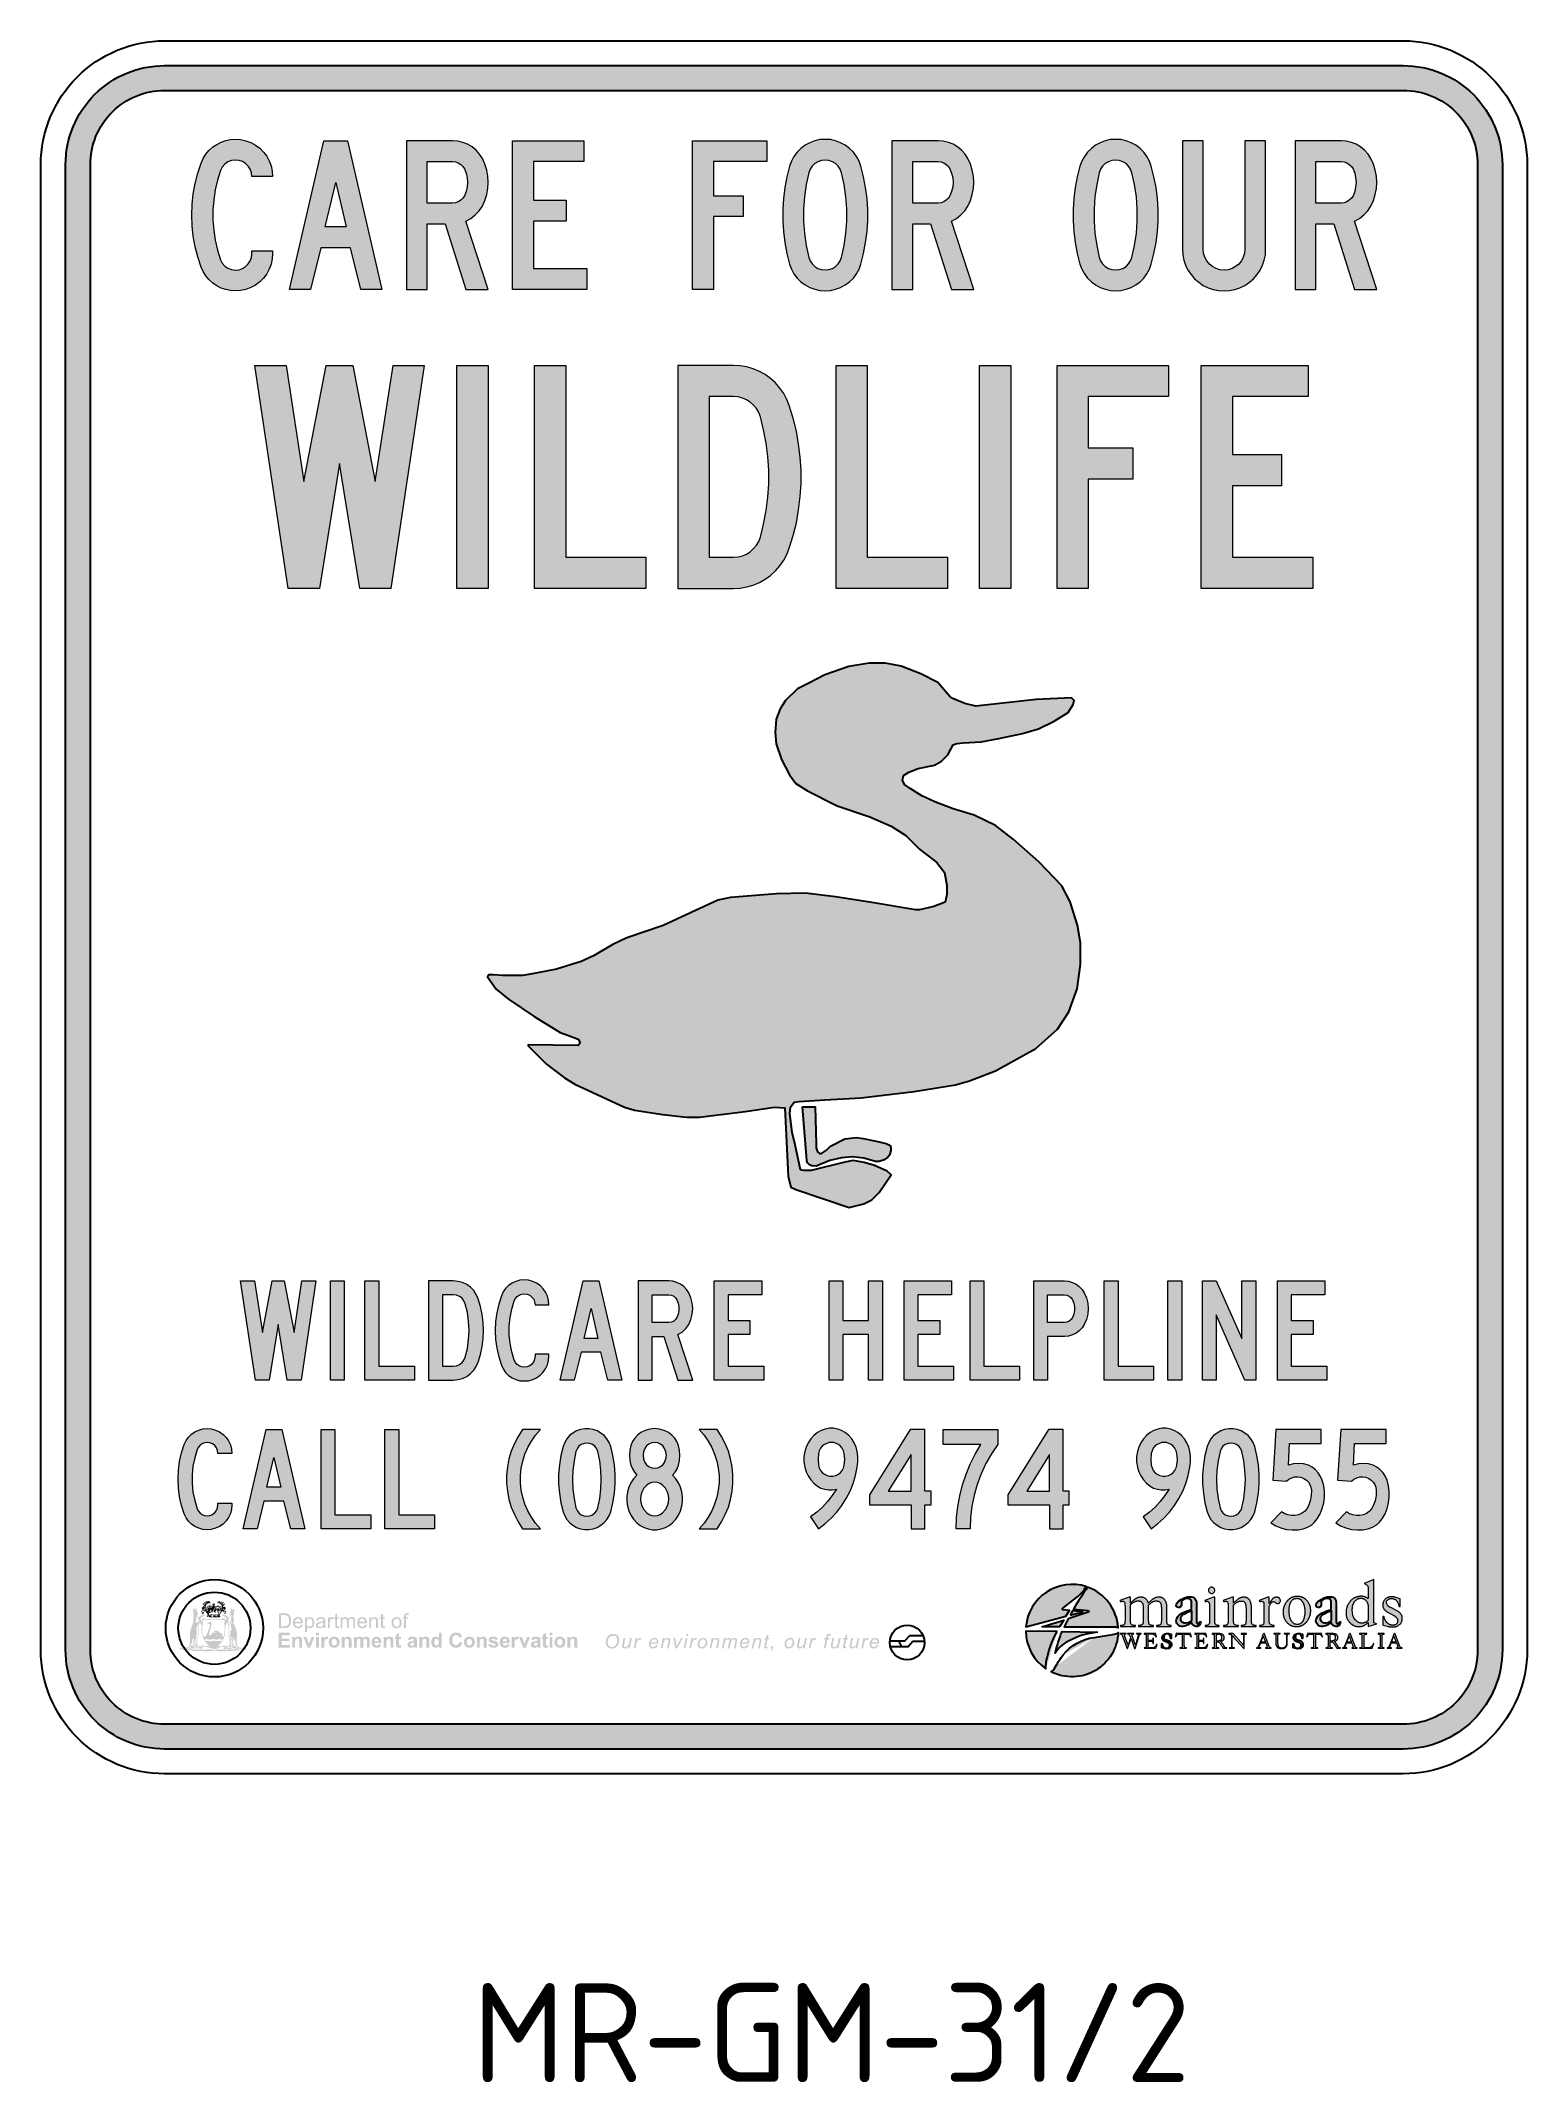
# Model space of a CAD drawing. Header units: millimetres. Extents: x 139 to 289, y 67 to 272.
import ezdxf

# ---------------------------------------------------------------- set-up
doc = ezdxf.new("R2010")
doc.units = ezdxf.units.MM
for name, color, linetype in [('GREEN', 96, 'Continuous'), ('L18', 4, 'Continuous'), ('L35', 3, 'Continuous')]:
    doc.layers.add(name, color=color, linetype=linetype)
doc.styles.add('ISO', font='iso3098b')

msp = doc.modelspace()

# ---------------------------------------------------------------- texts
at = {"layer": 'L18', "insert": (182.38, 76.52), "char_height": 10, "width": 155.2695, "attachment_point": 1, "style": 'ISO'}
msp.add_mtext('MR-GM-31/2', dxfattribs=at)

# ---------------------------------------------------------------- blocks, each defined once
blk = doc.blocks.new('d')
at = {"layer": 'GREEN'}
for points in [[(22.46, 51.43), (18.87, 51.25), (12.79, 50.59), (11.67, 50.87), (10.47, 51.36), (10.16, 51.57), (8.96, 52.98), (7.24, 53.85), (5.27, 54.63), (3.69, 54.94), (2.04, 54.94), (-0.04, 54.59), (-2.46, 53.75), (-4.01, 52.94), (-5.2, 52.34), (-6.4, 51.18), (-6.96, 50.34), (-7.35, 49.29), (-7.45, 47.92), (-7.35, 46.79), (-6.82, 45.21), (-6.01, 43.67), (-5.38, 42.79), (-4.18, 42.05), (-1.19, 40.54), (2.11, 39.42), (4.25, 38.47), (5.73, 37.55), (7.1, 36.18), (8.86, 34.81), (9.63, 33.8), (9.88, 32.5), (9.88, 31.58), (9.7, 30.81), (8.54, 30.39), (7.1, 30.04), (6.71, 30.04), (2.28, 30.77), (-1.37, 31.34), (-4.39, 31.72), (-7.31, 31.65), (-11.95, 31.3), (-13.25, 31.02), (-18.77, 28.46), (-22.42, 27.23), (-23.83, 26.56), (-25.8, 25.4), (-27.03, 24.84), (-29.52, 24.06), (-31.6, 23.64), (-32.93, 23.43), (-34.97, 23.43), (-35.88, 23.5), (-36.34, 23.5), (-36.48, 23.29), (-35.6, 22.03), (-34.37, 21.04), (-31.77, 19.29), (-29.14, 17.67), (-28.22, 17.32), (-27.34, 17), (-27.13, 16.62), (-27.34, 16.37), (-32.4, 16.41), (-32.4, 16.34), (-30.54, 14.47), (-28.71, 13.1), (-27.66, 12.44), (-22.67, 10.12), (-21.65, 9.84), (-18.8, 9.41), (-16.41, 9.13), (-15.11, 9.13), (-10.47, 9.7), (-7.52, 10.12), (-6.5, 10.08), (-6.15, 3.16), (-5.87, 2.07), (-5.38, 1.83), (0, 0), (1.48, 0.39), (2.28, 0.77), (3.02, 1.51), (4.25, 3.3), (3.83, 3.69), (2.57, 4.25), (1.51, 4.57), (0.42, 4.74), (-0.42, 4.6), (-3.83, 3.76), (-4.57, 3.76), (-4.89, 3.83), (-5.45, 6.32), (-5.73, 7.59), (-5.97, 9.49), (-5.9, 10.15), (-5.55, 10.64), (-5.03, 10.71), (-2.46, 10.89), (1.23, 11.07), (6.57, 11.73), (10.75, 12.4), (12.16, 12.79), (14.76, 13.81), (18.84, 16.05), (21.02, 17.99), (22.18, 19.74), (23.02, 22.06), (23.34, 24.52), (23.34, 26.7), (23.06, 28.49), (22.32, 30.84), (21.47, 32.46), (19.15, 34.88), (16.55, 37.17), (14.76, 38.54), (12.62, 39.59), (10.51, 40.22), (8.65, 40.93), (7.35, 41.56), (6.15, 42.3), (5.59, 42.68), (5.38, 43.14), (5.48, 43.6), (6.04, 43.95), (6.96, 44.3), (8.61, 44.65), (9.31, 45.04), (9.95, 45.67), (10.26, 46.27), (10.51, 46.69), (10.89, 46.83), (11.53, 46.9), (13.32, 47), (15.11, 47.32), (17.5, 47.85), (19.12, 48.3), (20.7, 49.08), (22.11, 49.95), (22.6, 50.76), (22.7, 51.15)], [(-4.71, 10.17), (-3.41, 10.17), (-3.32, 6.43), (-3.31, 6.04), (-3.18, 5.64), (-3, 5.45), (-2.79, 5.45), (-2.27, 5.81), (-1.86, 6.2), (-0.42, 6.94), (0.75, 7.07), (1.43, 6.99), (2.75, 6.72), (3.73, 6.47), (4.13, 6.26), (4.21, 6.03), (4.21, 5.75), (4.16, 5.57), (4.1, 5.32), (3.92, 5.09), (3.54, 4.83), (3.02, 4.67), (2.66, 4.67), (1.48, 5), (0.36, 5.13), (-0.76, 5.03), (-1.93, 4.74), (-3.31, 4.19), (-3.75, 4.22), (-4.01, 4.32), (-4.19, 4.53), (-4.27, 4.71), (-4.3, 5.18)]]:
    blk.add_hatch(color=256, dxfattribs=at).paths.add_polyline_path(points)
for points in [[(22.46, 51.43), (18.87, 51.25), (12.79, 50.59), (11.67, 50.87), (10.47, 51.36), (10.16, 51.57), (8.96, 52.98), (7.24, 53.85), (5.27, 54.63), (3.69, 54.94), (2.04, 54.94), (-0.04, 54.59), (-2.46, 53.75), (-4.01, 52.94), (-5.2, 52.34), (-6.4, 51.18), (-6.96, 50.34), (-7.35, 49.29), (-7.45, 47.92), (-7.35, 46.79), (-6.82, 45.21), (-6.01, 43.67), (-5.38, 42.79), (-4.18, 42.05), (-1.19, 40.54), (2.11, 39.42), (4.25, 38.47), (5.73, 37.55), (7.1, 36.18), (8.86, 34.81), (9.63, 33.8), (9.88, 32.5), (9.88, 31.58), (9.7, 30.81), (8.54, 30.39), (7.1, 30.04), (6.71, 30.04), (2.28, 30.77), (-1.37, 31.34), (-4.39, 31.72), (-7.31, 31.65), (-11.95, 31.3), (-13.25, 31.02), (-18.77, 28.46), (-22.42, 27.23), (-23.83, 26.56), (-25.8, 25.4), (-27.03, 24.84), (-29.52, 24.06), (-31.6, 23.64), (-32.93, 23.43), (-34.97, 23.43), (-35.88, 23.5), (-36.34, 23.5), (-36.48, 23.29), (-35.6, 22.03), (-34.37, 21.04), (-31.77, 19.29), (-29.14, 17.67), (-28.22, 17.32), (-27.34, 17), (-27.13, 16.62), (-27.34, 16.37), (-32.4, 16.41), (-32.4, 16.34), (-30.54, 14.47), (-28.71, 13.1), (-27.66, 12.44), (-22.67, 10.12), (-21.65, 9.84), (-18.8, 9.41), (-16.41, 9.13), (-15.11, 9.13), (-10.47, 9.7), (-7.52, 10.12), (-6.5, 10.08), (-6.15, 3.16), (-5.87, 2.07), (-5.38, 1.83), (0, 0), (1.48, 0.39), (2.28, 0.77), (3.02, 1.51), (4.25, 3.3), (3.83, 3.69), (2.57, 4.25), (1.51, 4.57), (0.42, 4.74), (-0.42, 4.6), (-3.83, 3.76), (-4.57, 3.76), (-4.89, 3.83), (-5.45, 6.32), (-5.73, 7.59), (-5.97, 9.49), (-5.9, 10.15), (-5.55, 10.64), (-5.03, 10.71), (-2.46, 10.89), (1.23, 11.07), (6.57, 11.73), (10.75, 12.4), (12.16, 12.79), (14.76, 13.81), (18.84, 16.05), (21.02, 17.99), (22.18, 19.74), (23.02, 22.06), (23.34, 24.52), (23.34, 26.7), (23.06, 28.49), (22.32, 30.84), (21.47, 32.46), (19.15, 34.88), (16.55, 37.17), (14.76, 38.54), (12.62, 39.59), (10.51, 40.22), (8.65, 40.93), (7.35, 41.56), (6.15, 42.3), (5.59, 42.68), (5.38, 43.14), (5.48, 43.6), (6.04, 43.95), (6.96, 44.3), (8.61, 44.65), (9.31, 45.04), (9.95, 45.67), (10.26, 46.27), (10.51, 46.69), (10.89, 46.83), (11.53, 46.9), (13.32, 47), (15.11, 47.32), (17.5, 47.85), (19.12, 48.3), (20.7, 49.08), (22.11, 49.95), (22.6, 50.76), (22.7, 51.15)], [(-4.71, 10.17), (-3.41, 10.17), (-3.32, 6.43), (-3.31, 6.04), (-3.18, 5.64), (-3, 5.45), (-2.79, 5.45), (-2.27, 5.81), (-1.86, 6.2), (-0.42, 6.94), (0.75, 7.07), (1.43, 6.99), (2.75, 6.72), (3.73, 6.47), (4.13, 6.26), (4.21, 6.03), (4.21, 5.75), (4.16, 5.57), (4.1, 5.32), (3.92, 5.09), (3.54, 4.83), (3.02, 4.67), (2.66, 4.67), (1.48, 5), (0.36, 5.13), (-0.76, 5.03), (-1.93, 4.74), (-3.31, 4.19), (-3.75, 4.22), (-4.01, 4.32), (-4.19, 4.53), (-4.27, 4.71), (-4.3, 5.18)]]:
    blk.add_lwpolyline(points, close=True, dxfattribs=at)
blk = doc.blocks.new('DECnewlogo')
at = {"layer": 'GREEN'}
h = blk.add_hatch(color=256, dxfattribs=at)
h.paths.add_polyline_path([(9.15, 14.5), (9.35, 14.68), (9.45, 15.05), (9.57, 15.5), (9.7, 15.48), (9.68, 15.07), (9.47, 13.93), (9.49, 13.79), (9.68, 13.77), (9.72, 13.63), (9.78, 13.36), (9.76, 12.95), (9.59, 12.2), (9.43, 11.73), (9.39, 11.25), (9.29, 10.25), (9.19, 9.62), (9.59, 9.5), (10.33, 9.42), (10.73, 9.3), (10.73, 9.23), (9.86, 9.23), (9.45, 9.34), (9.07, 9.44), (9.09, 9.99), (9.11, 10.37), (9.15, 11.33), (9.21, 12.22), (9.03, 11.35), (8.9, 10.64), (8.84, 9.64), (8.74, 9.42), (8.6, 9.23), (8.6, 9.09), (8.72, 9.05), (8.84, 9.21), (9.88, 9.17), (10.23, 9.15), (10.75, 9.11), (11.1, 9.09), (11.38, 9.01), (11.57, 9.19), (11.69, 9.19), (11.91, 9.05), (12.38, 8.89), (12.99, 8.67), (13.5, 8.5), (13.28, 8.73), (12.91, 8.99), (12.54, 9.28), (11.53, 9.3), (11.4, 9.36), (10.86, 9.46), (10.29, 9.48), (9.39, 9.58), (9.39, 10.23), (9.53, 11.76), (9.68, 12.12), (9.86, 12.81), (9.9, 13.24), (9.86, 13.77), (9.66, 14.17), (9.72, 14.8), (9.86, 15.56), (10.08, 15.58), (10.39, 15.56), (10.61, 15.41), (10.63, 15.27), (10.57, 14.03), (10.69, 12.95), (10.94, 12), (11.38, 10.98), (12.01, 10.05), (12.87, 9.13), (13.46, 8.71), (13.91, 8.38), (14.21, 8.32), (14.54, 8.34), (15.07, 8.52), (15.78, 8.87), (16.31, 9.17), (16.49, 9.17), (16.81, 8.95), (16.92, 8.95), (17.63, 8.99), (18.38, 9.05), (19.01, 9.09), (19.05, 9.07), (18.93, 9.01), (18.64, 8.97), (18.22, 8.95), (17.55, 8.97), (17.24, 8.91), (17.06, 8.83), (16.94, 8.67), (16.94, 8.54), (17.08, 8.44), (17.67, 8.44), (17.89, 8.5), (19.5, 8.54), (19.52, 8.56), (19.52, 8.69), (19.54, 8.75), (19.62, 8.89), (19.66, 8.91), (19.7, 8.83), (19.76, 8.65), (19.93, 8.56), (20.21, 8.54), (20.41, 8.5), (21.04, 8.4), (21.67, 8.4), (22.76, 8.38, 0.002397), (22.82, 8.46), (22.28, 8.46), (21.41, 8.5), (20.88, 8.67), (20.54, 8.87), (20.35, 9.09), (20.29, 9.44), (20.21, 9.3), (19.8, 9.32), (19.68, 10.27), (19.66, 11.27), (19.64, 11.35), (19.8, 11.53), (19.88, 11.47), (20.03, 11.02), (20.11, 10.47), (20.15, 10.27), (20.19, 10.31), (20.17, 11.19), (20.27, 10.92), (20.33, 10.37), (20.39, 9.76), (20.52, 9.36), (20.64, 9.07), (20.9, 8.83), (21.35, 8.67), (21.94, 8.6), (22.73, 8.56), (22.88, 8.55, 0.005175), (23, 8.73), (22.89, 8.75), (21.94, 8.75), (21.41, 8.85), (20.98, 9.09), (20.78, 9.42), (20.74, 9.82), (20.72, 11.76), (20.76, 12.81), (20.66, 13.5), (20.23, 14.8), (19.86, 15.78), (19.84, 15.98), (19.86, 16.27), (19.89, 16.83), (19.76, 17.54), (19.76, 18.05), (19.93, 18.76), (19.99, 19.37), (20.03, 19.61), (20.03, 19.9), (19.95, 20), (19.93, 20.02), (19.74, 19.9), (19.64, 19.65), (19.56, 19.55), (19.42, 19.61), (19.23, 19.94), (19.11, 20.08), (19.03, 20.04), (19.01, 19.78), (19.03, 19.45), (19.03, 19.29), (18.95, 19.13), (18.79, 19.04), (18.75, 18.92), (18.75, 18.82), (18.93, 18.72), (19.01, 18.64), (19.05, 18.44), (18.99, 18.39), (18.85, 18.39), (18.77, 18.56), (18.73, 18.58), (18.62, 18.7), (18.5, 18.68), (18.46, 18.52), (18.54, 18.33), (18.79, 18.27), (18.95, 18.25), (18.95, 18.13), (18.87, 17.87), (18.69, 17.58), (18.48, 17.36), (18.4, 17.3), (18.32, 17.42), (17.99, 17.74), (17.67, 17.97), (17.24, 18.13), (16.75, 18.29), (16.55, 18.33), (16.39, 18.25), (16.49, 18.13), (16.86, 17.83), (17.38, 17.58), (17.65, 17.34), (17.77, 17.15), (17.81, 16.95), (17.75, 16.77), (17.59, 16.54), (17.51, 16.56), (17.53, 16.75), (17.36, 16.99), (17.18, 17.15), (16.96, 17.2), (16.75, 17.15), (16.59, 17.05), (16.49, 16.97), (11.65, 16.95), (11.53, 17.05), (11.4, 17.2), (11.16, 17.22), (10.92, 17.09), (10.75, 16.87), (10.71, 16.71), (10.71, 16.63), (10.65, 16.54), (10.51, 16.52), (10.41, 16.63), (10.29, 16.99), (10.29, 17.11), (10.31, 17.28), (10.59, 17.48), (10.94, 17.74), (11.63, 18.15), (11.69, 18.23), (11.65, 18.31), (11.57, 18.35), (11.22, 18.27), (10.55, 18.03), (10.21, 17.83), (9.86, 17.56), (9.72, 17.42), (9.53, 17.54), (9.39, 17.85), (9.27, 18.11), (9.25, 18.23), (9.33, 18.31), (9.43, 18.33), (9.64, 18.37), (9.7, 18.5), (9.7, 18.62), (9.64, 18.72), (9.49, 18.82), (9.41, 18.94), (9.41, 19.09), (9.25, 19.25), (9.15, 19.29), (9.11, 19.31), (9.13, 19.43), (9.21, 19.68), (9.21, 19.84), (9.15, 20.06), (9.03, 20.14), (8.94, 19.94), (8.8, 19.74), (8.74, 19.59), (8.6, 19.61), (8.54, 19.76), (8.42, 19.96), (8.27, 20.06), (8.17, 20.04), (8.11, 19.86), (8.13, 19.59), (8.23, 19.27), (8.27, 19.13), (8.27, 18.88), (8.27, 18.46), (8.35, 18.03), (8.37, 17.78), (8.33, 17.48), (8.27, 17.26), (8.25, 16.5), (8.15, 15.98), (7.93, 15.22), (7.56, 14.23), (7.32, 13.41), (7.24, 12.72), (7.26, 12.24), (7.28, 11.08), (7.24, 10.64), (7.22, 10.03), (7.13, 9.5), (6.95, 9.15), (6.65, 8.93), (6.16, 8.81), (5.53, 8.81, 0.017479), (5.94, 8.21), (6.24, 8.2), (6.93, 8.16), (8.27, 7.93), (9.53, 7.81), (11.77, 7.77), (14.29, 7.81), (16.94, 7.75), (18.46, 7.83), (20.7, 7.95), (22.04, 8.1), (22.55, 8.16), (22.6, 8.16, 0.005366), (22.73, 8.34), (21.21, 8.26), (20.82, 8.28), (20.37, 8.32), (20.05, 8.26), (19.78, 8.3), (19.38, 8.24), (19.09, 8.26), (18.52, 8.3), (17.55, 8.2), (15.88, 8.26), (15.21, 8.24), (14.74, 8.04), (14.41, 8.04), (13.93, 8.06), (13.48, 8.22), (12.95, 8.28), (11, 8.22), (8.86, 8.24), (7.78, 8.36), (6.63, 8.44), (7.78, 8.58), (8.76, 8.62), (9.76, 8.58), (10.86, 8.5), (11.02, 8.69), (10.98, 8.75), (10.59, 9.01), (10.2, 9.03), (9.31, 9.05), (9.03, 9.09), (9.23, 8.95), (9.55, 8.93), (10.06, 8.91), (10.16, 8.79), (8.88, 8.85), (8.74, 8.77), (8.35, 8.75), (8.25, 8.83), (8.23, 9.03), (8.25, 9.26), (8.35, 9.3), (8.33, 9.07), (8.39, 8.87), (8.48, 8.83), (8.56, 8.89), (8.54, 8.99), (8.46, 9.17), (8.48, 9.52), (8.56, 10.33), (8.66, 10.74), (8.9, 11.25), (9.03, 11.73), (9.15, 12.34), (9.15, 13.08), (9.31, 13.1), (9.25, 13.4), (9.07, 13.77), (9.07, 13.85), (9.17, 13.97), (9.21, 14.13), (9.03, 14.28), (9.03, 14.38)])
h.paths.add_polyline_path([(8.86, 16.03), (8.74, 16.15), (8.72, 16.32), (8.8, 16.36), (8.92, 16.44), (9.03, 16.62), (9.09, 16.76), (9.09, 16.9), (9.07, 17.01), (8.96, 17.23), (8.96, 17.29), (9.09, 17.15), (9.11, 17.23), (9.11, 17.51), (9.11, 17.88), (9.27, 17.68), (9.66, 17.27), (9.68, 17.13), (9.7, 16.93), (9.9, 16.52), (10.02, 16.23), (9.84, 16.25), (9.72, 16.19), (9.64, 16.27), (9.41, 16.44), (9.39, 16.3), (9.29, 16.23), (9.13, 16.3), (9.03, 16.44), (8.94, 16.32), (8.96, 16.17), (9.21, 16.13), (9.49, 16.05), (9.72, 15.95), (9.98, 15.91), (10.16, 15.95), (10.47, 15.99), (10.69, 15.87), (10.65, 15.71), (10.22, 15.75), (9.64, 15.81), (9.53, 15.91), (9.41, 15.99), (9.11, 15.97)], flags=16)
h.paths.add_polyline_path([(10.81, 14.49), (10.88, 15.26), (11.06, 15.38), (11.04, 15.52), (11.04, 15.75), (11.06, 15.89), (11.02, 15.99), (10.92, 16.05), (10.94, 16.56), (10.96, 16.76), (11.16, 16.84), (11.24, 16.8), (11.28, 16.72), (15.31, 16.76), (16.65, 16.72), (16.87, 16.72), (17.12, 16.66), (17.22, 16.54), (17.28, 16.34), (17.32, 16.11), (17.3, 16.01), (17.2, 16.03), (17.1, 15.97), (17.04, 15.79), (17.12, 15.6), (17.14, 15.4), (17.14, 15.32), (17.28, 15.16), (17.24, 14.51), (17.22, 13.77), (17.12, 12.94), (17, 12.23), (16.85, 11.95), (16.39, 12.09), (16.49, 12.27), (16.65, 12.58), (16.65, 12.74), (16.39, 12.78), (16.18, 12.98), (15.94, 13.1), (15.7, 13.1), (15.65, 13.23), (15.55, 13.37), (15.41, 13.43), (15.35, 13.47), (15.33, 13.61), (15.11, 13.61), (15.09, 13.69), (14.9, 13.61), (14.76, 13.57), (14.7, 13.57), (14.68, 13.65), (14.13, 13.39), (13.93, 13.19), (13.58, 12.8), (13.19, 12.45), (13.03, 12.33), (12.85, 12.33), (12.79, 12.39), (12.75, 12.72), (12.83, 13.16), (13.07, 13.88), (13.32, 14.79), (13.46, 15.28), (13.44, 15.62), (13.44, 15.87), (13.3, 16.09), (13.13, 16.19), (12.89, 16.17), (12.69, 16.05), (12.6, 15.91), (12.44, 15.73), (12.18, 15.54), (12.3, 15.52), (12.56, 15.54), (12.85, 15.56), (13.03, 15.5), (13.03, 15.28), (12.87, 14.67), (12.52, 13.71), (12.28, 13.08), (12.08, 12.64), (11.97, 12.31), (11.91, 12.11), (11.53, 12.03), (11.22, 11.86), (10.96, 12.6), (10.81, 13.51)], flags=16)
h.paths.add_polyline_path([(8.21, 11.45), (8.31, 11.27), (8.31, 10.62), (8.25, 10.11), (8.15, 9.6), (8.11, 9.32), (7.95, 9.3), (7.72, 9.26), (7.87, 10.11), (7.93, 11), (7.95, 11.37), (8.11, 11.37)], flags=16)
h.paths.add_polyline_path([(7.6, 10.64), (7.62, 10.07), (7.68, 9.97), (7.66, 9.76), (7.64, 9.3), (7.52, 8.99), (7.11, 8.69), (6.54, 8.6), (6.18, 8.56), (6, 8.6), (6.67, 8.71), (7.11, 8.87), (7.4, 9.15), (7.46, 9.74)], flags=16)
h.paths.add_polyline_path([(9.25, 18.55), (9.23, 18.71), (9.25, 18.78), (9.33, 18.69), (9.37, 18.67), (9.47, 18.73), (9.41, 18.55), (9.31, 18.55)], flags=16)
h.paths.add_polyline_path([(8.78, 18.84), (8.66, 18.92), (8.72, 19.02), (8.8, 18.94)], flags=16)
h.paths.add_polyline_path([(11.61, 11.15), (11.83, 11.23), (12.22, 11.23), (12.48, 11.19), (12.93, 11.1), (13.36, 11.1), (13.7, 11.23), (13.95, 11.25), (14.23, 11.23), (14.54, 11.15), (15, 11.08), (15.25, 11.1), (15.47, 11.23), (15.8, 11.25), (16.2, 11.21), (16.39, 11.13), (16.53, 11.08), (16.41, 10.76), (16.26, 10.64), (16.12, 10.68), (15.9, 10.76), (15.61, 10.74), (15.27, 10.68), (14.72, 10.68), (14.43, 10.72), (13.95, 10.76), (13.74, 10.72), (13.34, 10.62), (12.89, 10.64), (12.48, 10.66), (12.16, 10.74), (11.95, 10.74), (11.83, 10.7)], flags=16)
h.paths.add_polyline_path([(14.07, 12.89), (14.23, 13.12), (14.7, 13.24), (15, 13.24), (14.72, 13.1), (14.39, 13.06)], flags=16)
h.paths.add_polyline_path([(14.84, 12.18), (15.15, 12.3), (15.27, 12.2), (14.98, 12.08)], flags=16)
h.paths.add_polyline_path([(14.74, 8.79), (15.21, 9.17), (15.88, 9.82), (16.47, 10.56), (16.87, 11.21), (17.22, 12.18), (17.38, 13.54), (17.55, 15.33), (17.59, 15.45), (18.07, 15.56), (18.24, 15.52), (18.32, 14.87), (18.4, 14.48), (18.38, 14.05), (18.36, 13.75), (18.22, 13.4), (18.16, 13.14), (18.2, 12.45), (18.42, 11.84), (18.52, 11.49), (18.62, 10.78), (18.66, 10.33), (18.64, 9.74), (18.58, 9.52), (18.44, 9.5), (17.49, 9.4), (16.9, 9.32), (16.22, 9.26), (15.55, 9.21), (15.37, 9.23), (15.23, 9.05)], flags=16)
h.paths.add_polyline_path([(17.61, 15.83), (17.69, 15.91), (17.83, 15.87), (18.14, 15.87), (18.46, 15.89), (18.56, 15.99), (18.46, 15.97), (18.38, 16.01), (18.32, 16.19), (18.28, 16.36), (18.28, 16.56), (18.32, 16.76), (18.36, 16.95), (18.4, 17.15), (18.44, 17.19), (18.66, 17.37), (18.81, 17.58), (18.97, 17.82), (19.03, 18.1), (19.07, 18.25), (19.23, 18.41), (19.29, 18.39), (19.15, 18.14), (19.15, 17.98), (19.19, 17.82), (19.15, 17.62), (19.11, 17.07), (18.99, 16.52), (18.89, 16.42), (18.85, 16.34), (18.75, 16.17), (18.73, 16.01), (18.77, 15.97), (18.91, 15.97), (19.09, 16.03), (19.15, 16.13), (19.19, 16.27), (19.19, 16.4), (19.19, 16.52), (19.29, 16.46), (19.36, 16.25), (19.29, 16.05), (19.11, 15.93), (18.83, 15.89), (18.73, 15.83), (19.29, 15.77), (19.6, 15.85), (19.68, 15.87), (19.62, 15.73), (19.42, 15.67), (17.71, 15.67)], flags=16)
h.paths.add_polyline_path([(18.34, 13.42), (18.44, 13.75), (18.64, 13.95), (18.62, 14.03), (18.5, 14.64), (18.44, 15.17), (18.46, 15.5), (18.75, 15.58), (18.91, 15.33), (19.07, 15.21), (19.11, 15.05), (19.05, 14.93), (19.01, 14.56), (19.3, 14.56), (19.23, 14.09), (19.05, 13.77), (18.79, 13.42), (18.77, 13.2), (18.85, 13.16), (18.95, 13.2), (18.89, 12.95), (18.81, 12.81), (18.83, 12.39), (18.97, 11.88), (19.15, 11.55), (19.25, 11.53), (19.3, 11.63), (19.3, 11.84), (19.36, 12.04), (19.42, 12.04), (19.46, 11.9), (19.5, 11.69), (19.44, 11.51), (19.34, 11.45), (19.17, 11.47), (19.11, 11.33), (19.17, 11.04), (19.36, 10.82), (19.44, 10.56), (19.42, 8.81), (19.09, 8.75), (18.58, 8.73), (18.16, 8.73), (17.87, 8.6), (17.71, 8.65), (17.71, 8.75), (17.79, 8.81), (18.03, 8.83), (18.38, 8.87), (18.71, 8.89), (18.99, 8.93), (19.21, 9.07), (19.19, 9.58), (19.17, 10.27), (19.07, 10.94), (18.91, 11.71), (18.75, 12.34), (18.68, 12.34), (18.77, 11.51), (18.81, 11.02), (18.87, 10.39), (18.91, 9.42), (18.64, 9.34), (18.32, 9.3), (17.91, 9.17), (17.42, 9.09), (17.22, 9.19), (17.26, 9.3), (17.91, 9.32), (18.3, 9.4), (18.71, 9.44), (18.81, 9.56), (18.79, 10.15), (18.73, 11.08), (18.6, 11.82), (18.42, 12.22), (18.32, 12.65), (18.3, 13.06)], flags=16)
h.paths.add_polyline_path([(19.25, 18.92), (19.4, 19), (19.42, 18.94), (19.4, 18.86), (19.32, 18.86)], flags=16)
h = blk.add_hatch(color=256, dxfattribs=at)
h.paths.add_polyline_path([(17.61, 20.31), (17.5, 20.29), (17.44, 20.28), (17.36, 20.42), (17.33, 20.54), (17.14, 20.59), (16.99, 20.58), (16.83, 20.47), (16.72, 20.33), (16.64, 20.23), (16.65, 20.4), (16.75, 20.5), (16.77, 20.58), (16.79, 20.67), (16.89, 20.85), (17.06, 21.05), (17.25, 21.21), (17.36, 21.3), (17.38, 21.37), (17.31, 21.4), (17.17, 21.38), (16.93, 21.28), (16.76, 21.11), (16.7, 20.97), (16.64, 20.77), (16.58, 20.72), (16.58, 20.75), (16.69, 21.12), (16.75, 21.3), (16.82, 21.45), (16.89, 21.57), (17.04, 21.69), (17.09, 21.73), (17.08, 21.81), (16.98, 21.84), (16.88, 21.8), (16.7, 21.68), (16.61, 21.6), (16.56, 21.4), (16.5, 21.2), (16.44, 21.08), (16.42, 21.19), (16.44, 21.53), (16.53, 21.66), (16.58, 21.76), (16.58, 21.91), (16.52, 21.92), (16.45, 21.91), (16.33, 21.8), (16.3, 21.69), (16.29, 21.55), (16.27, 21.41), (16.25, 21.36), (16.16, 21.5), (16.14, 21.56), (16.17, 21.7), (16.23, 21.87), (16.25, 21.95), (16.25, 22.08), (16.12, 22.02), (16.05, 21.87), (16, 21.73), (15.99, 21.61), (15.95, 21.61), (15.87, 21.69), (15.9, 21.87), (15.92, 22.05), (15.9, 22.21), (15.83, 22.23), (15.74, 22.16), (15.69, 22.06), (15.7, 21.8), (15.71, 21.7), (15.64, 21.75), (15.62, 21.8), (15.64, 21.96), (15.62, 22.11), (15.53, 22.14), (15.48, 22.09), (15.43, 22), (15.49, 21.88), (15.5, 21.81), (15.47, 21.76), (15.41, 21.77), (15.35, 21.84), (15.34, 22), (15.32, 22.12), (15.25, 22.1), (15.19, 22.03), (15.21, 21.92), (15.21, 21.81), (15.18, 21.69), (15.08, 21.64), (15.19, 21.61), (15.5, 21.55), (15.82, 21.47), (16.04, 21.32), (16.21, 21.13), (16.31, 20.89), (16.4, 20.53), (16.4, 20.12), (16.37, 19.79), (16.27, 19.46), (16.09, 19.06), (15.82, 18.65), (15.6, 18.36), (15.51, 18.33), (15.48, 18.39), (15.55, 18.56), (15.66, 18.83), (15.75, 19), (15.75, 19.1), (15.66, 19.14), (15.51, 19.1), (15.43, 19.07), (15.42, 19.14), (15.43, 19.28), (15.47, 19.38), (15.5, 19.39), (15.64, 19.27), (15.69, 19.25), (15.74, 19.58), (15.78, 19.9), (15.71, 20.11), (15.55, 20.25), (15.35, 20.32), (15.16, 20.32), (14.87, 20.25), (14.62, 20.14), (14.45, 20.09), (14.37, 20.07), (14.38, 19.98), (14.26, 19.64), (14.17, 19.44), (14.16, 19.24), (14.19, 19.07), (14.33, 18.9), (14.51, 18.87), (14.67, 18.92), (14.8, 19.01), (14.79, 19.19), (14.68, 19.21), (14.59, 19.16), (14.57, 19.14), (14.5, 19.21), (14.49, 19.3), (14.54, 19.39), (14.71, 19.4), (14.84, 19.39), (14.84, 19.55), (14.88, 19.65), (14.93, 19.71), (15.01, 19.69), (15.07, 19.5), (15.07, 19.39), (15.13, 19.38), (15.25, 19.36), (15.31, 19.26), (15.31, 19.13), (15.27, 19.07), (15.22, 19.07), (15.16, 19.15), (15.08, 19.2), (15.02, 19.14), (15, 19.04), (15.07, 18.93), (15.19, 18.92), (15.36, 18.95), (15.54, 18.99), (15.59, 19), (15.34, 18.46), (14.17, 18.48), (13.78, 18.43), (13.23, 18.43), (12.77, 18.47), (12.74, 18.62), (12.69, 18.75), (12.65, 18.79), (12.66, 18.89), (12.78, 18.77), (12.91, 18.72), (13.11, 18.76), (13.21, 18.89), (13.21, 19.06), (13.16, 19.17), (13.08, 19.2), (13, 19.13), (12.9, 19.1), (12.9, 19.24), (12.96, 19.3), (13.08, 19.36), (13.13, 19.55), (13.17, 19.64), (13.31, 19.68), (13.37, 19.53), (13.4, 19.44), (13.49, 19.41), (13.61, 19.42), (13.68, 19.31), (13.67, 19.22), (13.56, 19.22), (13.52, 19.27), (13.46, 19.28), (13.39, 19.24), (13.34, 19.17), (13.39, 19.11), (13.41, 18.96), (13.5, 18.89), (13.69, 18.9), (13.78, 19.04), (13.85, 19.22), (13.89, 19.29), (13.95, 19.24), (13.94, 19.13), (13.91, 19.05), (13.9, 18.97), (13.97, 19), (14.03, 19.08), (14.04, 19.2), (14.02, 19.31), (13.98, 19.51), (13.98, 19.6), (14.01, 19.68), (14.15, 19.7), (14.27, 19.83), (14.29, 20.07), (14.33, 20.22), (14.4, 20.31), (14.47, 20.31), (14.54, 20.27), (14.73, 20.32), (14.96, 20.45), (15.14, 20.48), (15.38, 20.47), (15.61, 20.43), (15.79, 20.28), (15.92, 20.09), (15.94, 19.88), (15.91, 19.71), (15.84, 19.53), (15.79, 19.37), (15.77, 19.24), (15.81, 19.24), (15.9, 19.32), (16.04, 19.34), (16.17, 19.37), (16.25, 19.47), (16.28, 19.81), (16.3, 20.08), (16.2, 20.38), (16.02, 20.63), (15.75, 20.79), (15.48, 20.87), (15.25, 20.87), (14.98, 20.8), (14.75, 20.73), (14.51, 20.64), (14.41, 20.51), (14.34, 20.63), (14.31, 20.8), (14.29, 20.87), (14.25, 20.91), (14.28, 20.97), (14.37, 20.93), (14.45, 20.92), (14.5, 20.97), (14.5, 21.15), (14.5, 21.28), (14.44, 21.31), (14.37, 21.31), (14.38, 21.55), (14.06, 21.53), (13.92, 21.54), (13.85, 21.51), (13.84, 21.42), (13.89, 21.38), (13.91, 21.34), (13.87, 21.3), (13.76, 21.29), (13.69, 21.26), (13.72, 21), (13.75, 20.92), (13.87, 20.92), (13.92, 20.93), (13.91, 20.79), (13.84, 20.69), (13.73, 20.71), (13.57, 20.76), (13.32, 20.86), (13.12, 20.92), (12.83, 20.91), (12.59, 20.88), (12.31, 20.76), (12.07, 20.5), (11.93, 20.24), (11.86, 20), (11.91, 19.7), (11.92, 19.52), (11.89, 19.52), (11.78, 19.84), (11.74, 20.18), (11.77, 20.58), (11.91, 20.97), (12.08, 21.26), (12.31, 21.44), (12.56, 21.53), (12.82, 21.55), (13.19, 21.56), (13.23, 21.6), (13.18, 21.68), (13.15, 21.71), (12.98, 21.71), (12.96, 21.73), (12.98, 21.83), (13.01, 21.96), (13.01, 22.05), (12.97, 22.07), (12.91, 22.05), (12.83, 22.05), (12.76, 22.06), (12.76, 22.13), (12.71, 22.18), (12.66, 22.18), (12.58, 22.13), (12.53, 22.13), (12.4, 22.13), (12.38, 22.18), (12.31, 22.2), (12.28, 22.15), (12.24, 22.07), (12.23, 22.02), (12.19, 22.02), (12.14, 22.08), (12.08, 22.11), (11.99, 22.13), (11.92, 22.13), (11.9, 22.05), (11.98, 21.88), (12.04, 21.72), (12.02, 21.61), (11.98, 21.44), (11.92, 21.44), (11.92, 21.59), (11.97, 21.78), (11.91, 21.93), (11.79, 22), (11.68, 22.01), (11.65, 21.98), (11.69, 21.88), (11.75, 21.7), (11.76, 21.55), (11.74, 21.41), (11.74, 21.3), (11.69, 21.3), (11.69, 21.45), (11.66, 21.62), (11.49, 21.79), (11.4, 21.82), (11.3, 21.8), (11.28, 21.73), (11.41, 21.55), (11.52, 21.39), (11.56, 21.24), (11.55, 21.15), (11.54, 21.06), (11.58, 20.99), (11.65, 20.85), (11.62, 20.77), (11.57, 20.75), (11.48, 20.93), (11.45, 21.13), (11.41, 21.3), (11.3, 21.39), (11.2, 21.45), (11.1, 21.47), (10.99, 21.47), (10.94, 21.38), (11, 21.3), (11.12, 21.1), (11.26, 20.93), (11.35, 20.79), (11.36, 20.68), (11.44, 20.55), (11.56, 20.42), (11.6, 20.35), (11.56, 20.25), (11.5, 20.29), (11.44, 20.47), (11.29, 20.61), (11.14, 20.63), (11.01, 20.61), (10.93, 20.49), (10.85, 20.36), (10.82, 20.31), (10.74, 20.31), (10.66, 20.35), (10.62, 20.38), (10.58, 20.31), (10.64, 20.17), (10.74, 19.86), (10.79, 19.7), (10.79, 19.66), (10.98, 19.7), (11, 19.64), (11.07, 19.77), (11.09, 19.7), (11.17, 19.72), (11.24, 19.98), (11.32, 20.22), (11.49, 19.94), (11.61, 19.69), (11.49, 19.72), (11.4, 19.75), (11.28, 19.75), (11.16, 19.66), (11.07, 19.55), (11.04, 19.47), (11.08, 19.39), (11.18, 19.34), (11.27, 19.22), (11.28, 19.11), (11.25, 18.98), (11.17, 18.89), (10.74, 18.89), (10.71, 18.97), (10.74, 19.15), (10.82, 19.22), (10.86, 19.3), (10.92, 19.3), (10.97, 19.24), (11.01, 19.37), (10.94, 19.49), (10.88, 19.55), (10.8, 19.51), (10.74, 19.37), (10.6, 19.3), (10.49, 19.34), (10.55, 19.19), (10.58, 18.99), (10.69, 18.81), (10.8, 18.69), (10.81, 18.57), (10.74, 18.45), (10.88, 18.47), (10.84, 18.34), (10.99, 18.42), (11.07, 18.53), (11.08, 18.61), (11.17, 18.55), (11.21, 18.67), (11.33, 18.89), (11.41, 19.14), (11.4, 19.3), (11.38, 19.39), (11.41, 19.49), (11.58, 19.5), (11.66, 19.32), (11.94, 18.91), (12.29, 18.39), (12.42, 18.14), (12.41, 18.1), (12.31, 18.05), (12.19, 17.93), (12.18, 17.79), (12.25, 17.64), (12.35, 17.56), (14.21, 17.5), (15.69, 17.53), (15.94, 17.62), (15.97, 17.72), (15.97, 17.89), (15.86, 17.98), (15.75, 18.11), (15.75, 18.16), (15.78, 18.27), (16.24, 18.87), (16.59, 19.3), (16.67, 19.39), (16.75, 19.38), (16.81, 19.3), (16.85, 19.09), (16.89, 18.87), (16.92, 18.82), (17, 19), (17.08, 19.16), (17.08, 19.24), (17.25, 19.19), (17.36, 19.18), (17.51, 19.09), (17.52, 19.03), (17.47, 18.89), (17.33, 18.89), (17.14, 18.86), (17.06, 18.76), (17.13, 18.58), (17.23, 18.47), (17.26, 18.55), (17.34, 18.57), (17.42, 18.56), (17.47, 18.65), (17.57, 18.88), (17.69, 19.13), (17.7, 19.32), (17.57, 19.31), (17.43, 19.34), (17.25, 19.41), (17.06, 19.58), (16.98, 19.68), (16.87, 19.72), (16.71, 19.73), (16.64, 19.73), (16.68, 19.8), (16.75, 19.9), (16.82, 20.02), (16.85, 20.08), (16.94, 19.97), (17, 19.76), (17.04, 19.67), (17.09, 19.67), (17.08, 19.75), (17.09, 19.83), (17.17, 19.77), (17.2, 19.64), (17.22, 19.55), (17.29, 19.58), (17.37, 19.67), (17.44, 19.62), (17.45, 19.8), (17.54, 19.98), (17.57, 20.13), (17.58, 20.21)])
h.paths.add_polyline_path([(16.23, 20.07, -1), (16.03, 20.07, -1)], flags=16)
h.paths.add_polyline_path([(15.89, 20.33, -1), (16.11, 20.33, -1)], flags=16)
h.paths.add_polyline_path([(16.21, 19.78, -1), (16.05, 19.78, -1)], flags=16)
h.paths.add_polyline_path([(15.69, 20.55, -1), (15.91, 20.55, -1)], flags=16)
h.paths.add_polyline_path([(16.13, 19.48, -1), (15.99, 19.48, -1)], flags=16)
h.paths.add_polyline_path([(15.62, 20.05), (15.43, 20.09), (15.25, 20.05), (15.03, 19.97), (14.81, 19.94), (14.62, 20.04), (14.71, 20.07), (14.97, 20.16), (15.14, 20.26), (15.38, 20.27), (15.59, 20.13)], flags=16)
h.paths.add_polyline_path([(15.38, 20.69, -1), (15.59, 20.69, -1)], flags=16)
h.paths.add_polyline_path([(15.1, 20.71, -1), (15.27, 20.71, -1)], flags=16)
h.paths.add_polyline_path([(14.76, 20.63, -1), (14.98, 20.63, -1)], flags=16)
h.paths.add_polyline_path([(14.51, 20.48, -1), (14.69, 20.48, -1)], flags=17)
h.paths.add_polyline_path([(15.29, 18.32), (15.38, 18.24), (15.41, 18.11), (15.17, 18.05), (14.81, 18.06), (14.46, 18.08), (14, 18.12), (13.73, 18.09), (13.79, 18.05), (13.89, 17.91), (13.99, 17.73), (14, 17.64), (13.88, 17.63), (13.71, 17.61), (13.62, 17.71), (13.51, 17.73), (13.41, 17.86), (13.36, 17.99), (13.38, 18.08), (13.49, 18.09), (13.49, 18.13), (13.28, 18.14), (13.19, 18.1), (12.99, 18.11), (12.72, 18.13), (12.64, 18.16), (12.66, 18.27), (12.78, 18.32), (12.9, 18.35), (13.17, 18.35), (13.24, 18.33), (13.29, 18.32), (13.39, 18.34), (13.39, 18.26), (13.43, 18.21), (13.51, 18.17), (13.57, 18.2), (13.59, 18.31), (13.73, 18.34), (14.1, 18.38), (14.5, 18.34), (14.46, 18.27), (14.43, 18.22), (14.58, 18.22), (14.62, 18.35), (15.15, 18.35)], flags=16)
h.paths.add_polyline_path([(14.41, 21.09), (14.32, 21.04), (14.26, 21.13), (14.34, 21.22), (14.4, 21.19)], flags=16)
h.paths.add_polyline_path([(14.2, 20.86), (14, 20.85), (14.13, 20.97)], flags=16)
h.paths.add_polyline_path([(14.16, 21.06), (14.11, 21.02), (14.07, 21.19), (14.17, 21.17)], flags=16)
h.paths.add_polyline_path([(14.27, 21.42), (14.25, 21.38), (14.16, 21.29), (14.05, 21.29), (14.01, 21.41), (14.15, 21.45)], flags=16)
h.paths.add_polyline_path([(15.12, 17.91), (15.2, 17.79), (15.21, 17.66), (15.14, 17.64), (15.08, 17.67), (15.11, 17.75), (15.07, 17.85), (15, 17.88), (14.97, 17.83), (14.91, 17.87), (14.87, 17.87), (14.82, 17.78), (14.82, 17.71), (14.81, 17.68), (14.66, 17.81), (14.62, 17.89), (14.63, 17.98), (14.93, 17.96)], flags=16)
h.paths.add_polyline_path([(13.92, 21.04), (13.83, 21.03), (13.83, 21.18), (13.93, 21.17)], flags=16)
h.paths.add_polyline_path([(13.66, 20.19), (13.41, 20.3), (13.15, 20.36), (12.96, 20.38), (12.76, 20.37), (12.49, 20.18), (12.38, 19.95), (12.4, 19.61), (12.52, 19.39), (12.54, 19.19), (12.49, 19.2), (12.29, 19.56), (12.23, 19.92), (12.31, 20.18), (12.43, 20.37), (12.72, 20.47), (13.02, 20.52), (13.33, 20.45), (13.59, 20.31)], flags=16)
h.paths.add_polyline_path([(13.51, 20.55, -1), (13.67, 20.55, -1)], flags=16)
h.paths.add_polyline_path([(13.23, 20.65, -1), (13.42, 20.65, -1)], flags=16)
h.paths.add_polyline_path([(12.96, 20.74, -1), (13.12, 20.74, -1)], flags=16)
h.paths.add_polyline_path([(12.6, 20.72, -1), (12.85, 20.72, -1)], flags=16)
h.paths.add_polyline_path([(12.29, 20.58, -1), (12.53, 20.58, -1)], flags=16)
h.paths.add_polyline_path([(12.08, 20.38, -1), (12.3, 20.38, -1)], flags=16)
h.paths.add_polyline_path([(12.03, 19.52, -1), (12.23, 19.52, -1)], flags=16)
h.paths.add_polyline_path([(11.97, 20.1, -1), (12.16, 20.1, -1)], flags=16)
h.paths.add_polyline_path([(11.93, 19.83, -1), (12.15, 19.83, -1)], flags=17)
h.paths.add_polyline_path([(12.68, 17.84), (12.72, 17.73), (12.59, 17.69), (12.47, 17.71), (12.35, 17.8), (12.38, 17.9), (12.49, 17.94), (12.61, 17.93)], flags=16)
h = blk.add_hatch(color=256, dxfattribs=at)
edge = h.paths.add_edge_path()
edge.add_spline(control_points=[(68.81, 14.42), (68.81, 14.42), (68.81, 17.09), (68.81, 17.09), (68.81, 17.09), (68.35, 17.09), (68.35, 17.09), (68.35, 17.09), (68.35, 17.49), (68.35, 17.49), (68.35, 17.49), (68.81, 17.49), (68.81, 17.49), (68.81, 17.49), (68.81, 17.82), (68.81, 17.82), (68.81, 18.03), (68.83, 18.18), (68.87, 18.28), (68.92, 18.42), (69.01, 18.53), (69.13, 18.61), (69.26, 18.7), (69.44, 18.74), (69.67, 18.74), (69.81, 18.74), (69.97, 18.72), (70.15, 18.69), (70.15, 18.69), (70.07, 18.23), (70.07, 18.23), (69.97, 18.25), (69.86, 18.26), (69.77, 18.26), (69.61, 18.26), (69.5, 18.23), (69.43, 18.16), (69.36, 18.09), (69.33, 17.96), (69.33, 17.78), (69.33, 17.78), (69.33, 17.49), (69.33, 17.49), (69.33, 17.49), (69.93, 17.49), (69.93, 17.49), (69.93, 17.49), (69.93, 17.09), (69.93, 17.09), (69.93, 17.09), (69.33, 17.09), (69.33, 17.09), (69.33, 17.09), (69.33, 14.42), (69.33, 14.42), (69.33, 14.42), (68.81, 14.42), (68.81, 14.42)], knot_values=[0, 0, 0, 0, 1, 1, 1, 2, 2, 2, 3, 3, 3, 4, 4, 4, 5, 5, 5, 6, 6, 6, 7, 7, 7, 8, 8, 8, 9, 9, 9, 10, 10, 10, 11, 11, 11, 12, 12, 12, 13, 13, 13, 14, 14, 14, 15, 15, 15, 16, 16, 16, 17, 17, 17, 18, 18, 18, 19, 19, 19, 19], degree=3, periodic=0)
edge = h.paths.add_edge_path(flags=16)
edge.add_spline(control_points=[(65.73, 15.96), (65.73, 15.56), (65.82, 15.27), (65.99, 15.07), (66.16, 14.88), (66.38, 14.78), (66.64, 14.78), (66.9, 14.78), (67.11, 14.88), (67.28, 15.07), (67.46, 15.27), (67.54, 15.57), (67.54, 15.97), (67.54, 16.35), (67.46, 16.64), (67.28, 16.84), (67.11, 17.03), (66.9, 17.13), (66.64, 17.13), (66.38, 17.13), (66.16, 17.04), (65.99, 16.84), (65.82, 16.65), (65.73, 16.35), (65.73, 15.96)], knot_values=[0, 0, 0, 0, 1, 1, 1, 2, 2, 2, 3, 3, 3, 4, 4, 4, 5, 5, 5, 6, 6, 6, 7, 7, 7, 8, 8, 8, 8], degree=3, periodic=0)
edge = h.paths.add_edge_path()
edge.add_spline(control_points=[(65.2, 15.96), (65.2, 16.53), (65.35, 16.95), (65.67, 17.22), (65.94, 17.45), (66.26, 17.56), (66.64, 17.56), (67.06, 17.56), (67.41, 17.43), (67.68, 17.15), (67.94, 16.87), (68.08, 16.49), (68.08, 16), (68.08, 15.6), (68.02, 15.29), (67.9, 15.07), (67.78, 14.84), (67.61, 14.66), (67.38, 14.54), (67.15, 14.41), (66.91, 14.35), (66.64, 14.35), (66.21, 14.35), (65.86, 14.49), (65.59, 14.76), (65.33, 15.04), (65.2, 15.44), (65.2, 15.96)], knot_values=[0, 0, 0, 0, 1, 1, 1, 2, 2, 2, 3, 3, 3, 4, 4, 4, 5, 5, 5, 6, 6, 6, 7, 7, 7, 8, 8, 8, 9, 9, 9, 9], degree=3, periodic=0)
edge = h.paths.add_edge_path()
edge.add_spline(control_points=[(63.23, 14.89), (63.23, 14.89), (63.31, 14.43), (63.31, 14.43), (63.16, 14.39), (63.03, 14.38), (62.91, 14.38), (62.73, 14.38), (62.58, 14.41), (62.47, 14.47), (62.37, 14.53), (62.3, 14.61), (62.25, 14.7), (62.21, 14.8), (62.19, 15.01), (62.19, 15.32), (62.19, 15.32), (62.19, 17.09), (62.19, 17.09), (62.19, 17.09), (61.81, 17.09), (61.81, 17.09), (61.81, 17.09), (61.81, 17.49), (61.81, 17.49), (61.81, 17.49), (62.19, 17.49), (62.19, 17.49), (62.19, 17.49), (62.19, 18.26), (62.19, 18.26), (62.19, 18.26), (62.71, 18.57), (62.71, 18.57), (62.71, 18.57), (62.71, 17.49), (62.71, 17.49), (62.71, 17.49), (63.23, 17.49), (63.23, 17.49), (63.23, 17.49), (63.23, 17.09), (63.23, 17.09), (63.23, 17.09), (62.71, 17.09), (62.71, 17.09), (62.71, 17.09), (62.71, 15.29), (62.71, 15.29), (62.71, 15.14), (62.72, 15.05), (62.74, 15), (62.75, 14.96), (62.78, 14.93), (62.83, 14.9), (62.87, 14.88), (62.93, 14.87), (63, 14.87), (63.06, 14.87), (63.14, 14.87), (63.23, 14.89)], knot_values=[0, 0, 0, 0, 1, 1, 1, 2, 2, 2, 3, 3, 3, 4, 4, 4, 5, 5, 5, 6, 6, 6, 7, 7, 7, 8, 8, 8, 9, 9, 9, 10, 10, 10, 11, 11, 11, 12, 12, 12, 13, 13, 13, 14, 14, 14, 15, 15, 15, 16, 16, 16, 17, 17, 17, 18, 18, 18, 19, 19, 19, 20, 20, 20, 20], degree=3, periodic=0)
edge = h.paths.add_edge_path()
edge.add_spline(control_points=[(58.8, 14.42), (58.8, 14.42), (58.8, 17.49), (58.8, 17.49), (58.8, 17.49), (59.27, 17.49), (59.27, 17.49), (59.27, 17.49), (59.27, 17.06), (59.27, 17.06), (59.49, 17.4), (59.82, 17.56), (60.24, 17.56), (60.43, 17.56), (60.6, 17.53), (60.76, 17.46), (60.91, 17.4), (61.03, 17.31), (61.1, 17.2), (61.18, 17.09), (61.24, 16.97), (61.27, 16.82), (61.29, 16.72), (61.3, 16.55), (61.3, 16.31), (61.3, 16.31), (61.3, 14.42), (61.3, 14.42), (61.3, 14.42), (60.77, 14.42), (60.77, 14.42), (60.77, 14.42), (60.77, 16.29), (60.77, 16.29), (60.77, 16.5), (60.75, 16.66), (60.71, 16.77), (60.67, 16.87), (60.6, 16.96), (60.5, 17.02), (60.39, 17.08), (60.27, 17.11), (60.13, 17.11), (59.91, 17.11), (59.72, 17.04), (59.56, 16.9), (59.4, 16.76), (59.32, 16.49), (59.32, 16.1), (59.32, 16.1), (59.32, 14.42), (59.32, 14.42), (59.32, 14.42), (58.8, 14.42), (58.8, 14.42)], knot_values=[0, 0, 0, 0, 1, 1, 1, 2, 2, 2, 3, 3, 3, 4, 4, 4, 5, 5, 5, 6, 6, 6, 7, 7, 7, 8, 8, 8, 9, 9, 9, 10, 10, 10, 11, 11, 11, 12, 12, 12, 13, 13, 13, 14, 14, 14, 15, 15, 15, 16, 16, 16, 17, 17, 17, 18, 18, 18, 18], degree=3, periodic=0)
edge = h.paths.add_edge_path(flags=16)
edge.add_spline(control_points=[(55.89, 16.25), (55.89, 16.25), (57.61, 16.25), (57.61, 16.25), (57.59, 16.51), (57.52, 16.71), (57.41, 16.83), (57.25, 17.04), (57.03, 17.14), (56.77, 17.14), (56.53, 17.14), (56.33, 17.06), (56.16, 16.9), (56, 16.74), (55.91, 16.52), (55.89, 16.25)], knot_values=[0, 0, 0, 0, 1, 1, 1, 2, 2, 2, 3, 3, 3, 4, 4, 4, 5, 5, 5, 5], degree=3, periodic=0)
edge = h.paths.add_edge_path()
edge.add_spline(control_points=[(57.6, 15.41), (57.6, 15.41), (58.14, 15.34), (58.14, 15.34), (58.06, 15.03), (57.9, 14.78), (57.67, 14.61), (57.44, 14.44), (57.15, 14.35), (56.79, 14.35), (56.34, 14.35), (55.98, 14.49), (55.72, 14.77), (55.46, 15.04), (55.32, 15.43), (55.32, 15.93), (55.32, 16.45), (55.46, 16.85), (55.72, 17.14), (55.99, 17.42), (56.34, 17.56), (56.76, 17.56), (57.17, 17.56), (57.51, 17.42), (57.77, 17.14), (58.03, 16.86), (58.16, 16.47), (58.16, 15.96), (58.16, 15.93), (58.16, 15.89), (58.16, 15.82), (58.16, 15.82), (55.86, 15.82), (55.86, 15.82), (55.88, 15.49), (55.98, 15.23), (56.15, 15.05), (56.32, 14.87), (56.54, 14.78), (56.79, 14.78), (56.98, 14.78), (57.15, 14.83), (57.28, 14.93), (57.42, 15.03), (57.52, 15.19), (57.6, 15.41)], knot_values=[0, 0, 0, 0, 1, 1, 1, 2, 2, 2, 3, 3, 3, 4, 4, 4, 5, 5, 5, 6, 6, 6, 7, 7, 7, 8, 8, 8, 9, 9, 9, 10, 10, 10, 11, 11, 11, 12, 12, 12, 13, 13, 13, 14, 14, 14, 15, 15, 15, 15], degree=3, periodic=0)
edge = h.paths.add_edge_path()
edge.add_spline(control_points=[(50.56, 14.42), (50.56, 14.42), (50.56, 17.49), (50.56, 17.49), (50.56, 17.49), (51.02, 17.49), (51.02, 17.49), (51.02, 17.49), (51.02, 17.06), (51.02, 17.06), (51.12, 17.21), (51.25, 17.34), (51.41, 17.43), (51.57, 17.52), (51.75, 17.56), (51.96, 17.56), (52.18, 17.56), (52.37, 17.52), (52.52, 17.42), (52.66, 17.33), (52.76, 17.2), (52.82, 17.03), (53.07, 17.38), (53.38, 17.56), (53.77, 17.56), (54.08, 17.56), (54.31, 17.48), (54.48, 17.31), (54.64, 17.14), (54.72, 16.88), (54.72, 16.53), (54.72, 16.53), (54.72, 14.42), (54.72, 14.42), (54.72, 14.42), (54.21, 14.42), (54.21, 14.42), (54.21, 14.42), (54.21, 16.36), (54.21, 16.36), (54.21, 16.57), (54.19, 16.72), (54.16, 16.81), (54.12, 16.9), (54.06, 16.97), (53.97, 17.03), (53.88, 17.08), (53.78, 17.11), (53.66, 17.11), (53.44, 17.11), (53.26, 17.04), (53.12, 16.9), (52.98, 16.75), (52.91, 16.52), (52.91, 16.21), (52.91, 16.21), (52.91, 14.42), (52.91, 14.42), (52.91, 14.42), (52.38, 14.42), (52.38, 14.42), (52.38, 14.42), (52.38, 16.42), (52.38, 16.42), (52.38, 16.65), (52.34, 16.82), (52.26, 16.94), (52.17, 17.05), (52.03, 17.11), (51.84, 17.11), (51.69, 17.11), (51.56, 17.07), (51.43, 17), (51.31, 16.92), (51.22, 16.81), (51.16, 16.66), (51.11, 16.51), (51.08, 16.29), (51.08, 16.02), (51.08, 16.02), (51.08, 14.42), (51.08, 14.42), (51.08, 14.42), (50.56, 14.42), (50.56, 14.42)], knot_values=[0, 0, 0, 0, 1, 1, 1, 2, 2, 2, 3, 3, 3, 4, 4, 4, 5, 5, 5, 6, 6, 6, 7, 7, 7, 8, 8, 8, 9, 9, 9, 10, 10, 10, 11, 11, 11, 12, 12, 12, 13, 13, 13, 14, 14, 14, 15, 15, 15, 16, 16, 16, 17, 17, 17, 18, 18, 18, 19, 19, 19, 20, 20, 20, 21, 21, 21, 22, 22, 22, 23, 23, 23, 24, 24, 24, 25, 25, 25, 26, 26, 26, 27, 27, 27, 28, 28, 28, 28], degree=3, periodic=0)
edge = h.paths.add_edge_path()
edge.add_spline(control_points=[(50.05, 14.89), (50.05, 14.89), (50.12, 14.43), (50.12, 14.43), (49.98, 14.39), (49.84, 14.38), (49.73, 14.38), (49.54, 14.38), (49.39, 14.41), (49.29, 14.47), (49.18, 14.53), (49.11, 14.61), (49.07, 14.7), (49.03, 14.8), (49, 15.01), (49, 15.32), (49, 15.32), (49, 17.09), (49, 17.09), (49, 17.09), (48.62, 17.09), (48.62, 17.09), (48.62, 17.09), (48.62, 17.49), (48.62, 17.49), (48.62, 17.49), (49, 17.49), (49, 17.49), (49, 17.49), (49, 18.26), (49, 18.26), (49, 18.26), (49.52, 18.57), (49.52, 18.57), (49.52, 18.57), (49.52, 17.49), (49.52, 17.49), (49.52, 17.49), (50.05, 17.49), (50.05, 17.49), (50.05, 17.49), (50.05, 17.09), (50.05, 17.09), (50.05, 17.09), (49.52, 17.09), (49.52, 17.09), (49.52, 17.09), (49.52, 15.29), (49.52, 15.29), (49.52, 15.14), (49.53, 15.05), (49.55, 15), (49.57, 14.96), (49.6, 14.93), (49.64, 14.9), (49.68, 14.88), (49.74, 14.87), (49.82, 14.87), (49.88, 14.87), (49.95, 14.87), (50.05, 14.89)], knot_values=[0, 0, 0, 0, 1, 1, 1, 2, 2, 2, 3, 3, 3, 4, 4, 4, 5, 5, 5, 6, 6, 6, 7, 7, 7, 8, 8, 8, 9, 9, 9, 10, 10, 10, 11, 11, 11, 12, 12, 12, 13, 13, 13, 14, 14, 14, 15, 15, 15, 16, 16, 16, 17, 17, 17, 18, 18, 18, 19, 19, 19, 20, 20, 20, 20], degree=3, periodic=0)
edge = h.paths.add_edge_path()
edge.add_spline(control_points=[(46.93, 14.42), (46.93, 14.42), (46.93, 17.49), (46.93, 17.49), (46.93, 17.49), (47.4, 17.49), (47.4, 17.49), (47.4, 17.49), (47.4, 17.03), (47.4, 17.03), (47.52, 17.25), (47.63, 17.39), (47.73, 17.46), (47.83, 17.53), (47.94, 17.56), (48.06, 17.56), (48.24, 17.56), (48.42, 17.51), (48.6, 17.4), (48.6, 17.4), (48.42, 16.91), (48.42, 16.91), (48.29, 16.99), (48.16, 17.03), (48.04, 17.03), (47.92, 17.03), (47.82, 16.99), (47.73, 16.92), (47.64, 16.85), (47.57, 16.76), (47.54, 16.64), (47.48, 16.45), (47.45, 16.25), (47.45, 16.03), (47.45, 16.03), (47.45, 14.42), (47.45, 14.42), (47.45, 14.42), (46.93, 14.42), (46.93, 14.42)], knot_values=[0, 0, 0, 0, 1, 1, 1, 2, 2, 2, 3, 3, 3, 4, 4, 4, 5, 5, 5, 6, 6, 6, 7, 7, 7, 8, 8, 8, 9, 9, 9, 10, 10, 10, 11, 11, 11, 12, 12, 12, 13, 13, 13, 13], degree=3, periodic=0)
edge = h.paths.add_edge_path(flags=16)
edge.add_spline(control_points=[(45.6, 15.96), (45.41, 15.89), (45.13, 15.82), (44.75, 15.77), (44.53, 15.74), (44.38, 15.7), (44.29, 15.66), (44.2, 15.62), (44.14, 15.57), (44.09, 15.49), (44.04, 15.42), (44.01, 15.34), (44.01, 15.24), (44.01, 15.11), (44.07, 14.99), (44.17, 14.9), (44.28, 14.8), (44.43, 14.76), (44.63, 14.76), (44.84, 14.76), (45.01, 14.8), (45.17, 14.89), (45.33, 14.98), (45.44, 15.1), (45.51, 15.25), (45.57, 15.37), (45.6, 15.54), (45.6, 15.77), (45.6, 15.77), (45.6, 15.96), (45.6, 15.96)], knot_values=[0, 0, 0, 0, 1, 1, 1, 2, 2, 2, 3, 3, 3, 4, 4, 4, 5, 5, 5, 6, 6, 6, 7, 7, 7, 8, 8, 8, 9, 9, 9, 10, 10, 10, 10], degree=3, periodic=0)
edge = h.paths.add_edge_path()
edge.add_spline(control_points=[(45.64, 14.8), (45.45, 14.63), (45.26, 14.52), (45.08, 14.45), (44.91, 14.38), (44.71, 14.35), (44.51, 14.35), (44.17, 14.35), (43.91, 14.43), (43.73, 14.6), (43.55, 14.76), (43.46, 14.97), (43.46, 15.23), (43.46, 15.38), (43.49, 15.52), (43.56, 15.64), (43.63, 15.77), (43.72, 15.87), (43.83, 15.94), (43.94, 16.02), (44.07, 16.07), (44.21, 16.11), (44.31, 16.14), (44.46, 16.17), (44.67, 16.19), (45.09, 16.24), (45.4, 16.3), (45.6, 16.37), (45.6, 16.44), (45.6, 16.49), (45.6, 16.51), (45.6, 16.72), (45.55, 16.87), (45.45, 16.96), (45.32, 17.07), (45.12, 17.13), (44.86, 17.13), (44.62, 17.13), (44.43, 17.09), (44.32, 17), (44.2, 16.92), (44.11, 16.77), (44.06, 16.55), (44.06, 16.55), (43.55, 16.62), (43.55, 16.62), (43.59, 16.84), (43.67, 17.01), (43.78, 17.15), (43.88, 17.28), (44.04, 17.38), (44.24, 17.46), (44.44, 17.53), (44.67, 17.56), (44.94, 17.56), (45.2, 17.56), (45.41, 17.53), (45.58, 17.47), (45.74, 17.41), (45.86, 17.33), (45.94, 17.24), (46.01, 17.15), (46.07, 17.03), (46.1, 16.88), (46.12, 16.79), (46.13, 16.63), (46.13, 16.4), (46.13, 16.4), (46.13, 15.71), (46.13, 15.71), (46.13, 15.22), (46.14, 14.92), (46.16, 14.79), (46.18, 14.66), (46.23, 14.54), (46.29, 14.42), (46.29, 14.42), (45.75, 14.42), (45.75, 14.42), (45.69, 14.53), (45.66, 14.65), (45.64, 14.8)], knot_values=[0, 0, 0, 0, 1, 1, 1, 2, 2, 2, 3, 3, 3, 4, 4, 4, 5, 5, 5, 6, 6, 6, 7, 7, 7, 8, 8, 8, 9, 9, 9, 10, 10, 10, 11, 11, 11, 12, 12, 12, 13, 13, 13, 14, 14, 14, 15, 15, 15, 16, 16, 16, 17, 17, 17, 18, 18, 18, 19, 19, 19, 20, 20, 20, 21, 21, 21, 22, 22, 22, 23, 23, 23, 24, 24, 24, 25, 25, 25, 26, 26, 26, 27, 27, 27, 27], degree=3, periodic=0)
edge = h.paths.add_edge_path(flags=16)
edge.add_spline(control_points=[(40.81, 15.94), (40.81, 15.54), (40.89, 15.25), (41.05, 15.06), (41.21, 14.87), (41.4, 14.78), (41.63, 14.78), (41.86, 14.78), (42.06, 14.88), (42.23, 15.07), (42.39, 15.27), (42.47, 15.57), (42.47, 15.98), (42.47, 16.38), (42.39, 16.67), (42.23, 16.86), (42.07, 17.06), (41.88, 17.16), (41.65, 17.16), (41.43, 17.16), (41.24, 17.05), (41.06, 16.84), (40.89, 16.64), (40.81, 16.34), (40.81, 15.94)], knot_values=[0, 0, 0, 0, 1, 1, 1, 2, 2, 2, 3, 3, 3, 4, 4, 4, 5, 5, 5, 6, 6, 6, 7, 7, 7, 8, 8, 8, 8], degree=3, periodic=0)
edge = h.paths.add_edge_path()
edge.add_spline(control_points=[(40.34, 13.24), (40.34, 13.24), (40.34, 17.49), (40.34, 17.49), (40.34, 17.49), (40.81, 17.49), (40.81, 17.49), (40.81, 17.49), (40.81, 17.1), (40.81, 17.1), (40.92, 17.25), (41.05, 17.37), (41.19, 17.45), (41.33, 17.53), (41.5, 17.56), (41.7, 17.56), (41.97, 17.56), (42.2, 17.5), (42.4, 17.36), (42.6, 17.23), (42.75, 17.04), (42.85, 16.79), (42.96, 16.54), (43.01, 16.27), (43.01, 15.98), (43.01, 15.67), (42.95, 15.38), (42.84, 15.13), (42.72, 14.88), (42.56, 14.69), (42.34, 14.55), (42.13, 14.42), (41.9, 14.35), (41.67, 14.35), (41.49, 14.35), (41.34, 14.39), (41.2, 14.46), (41.06, 14.53), (40.95, 14.63), (40.86, 14.74), (40.86, 14.74), (40.86, 13.24), (40.86, 13.24), (40.86, 13.24), (40.34, 13.24), (40.34, 13.24)], knot_values=[0, 0, 0, 0, 1, 1, 1, 2, 2, 2, 3, 3, 3, 4, 4, 4, 5, 5, 5, 6, 6, 6, 7, 7, 7, 8, 8, 8, 9, 9, 9, 10, 10, 10, 11, 11, 11, 12, 12, 12, 13, 13, 13, 14, 14, 14, 15, 15, 15, 15], degree=3, periodic=0)
edge = h.paths.add_edge_path(flags=16)
edge.add_spline(control_points=[(37.43, 16.25), (37.43, 16.25), (39.15, 16.25), (39.15, 16.25), (39.13, 16.51), (39.06, 16.71), (38.95, 16.83), (38.79, 17.04), (38.57, 17.14), (38.31, 17.14), (38.07, 17.14), (37.87, 17.06), (37.7, 16.9), (37.54, 16.74), (37.45, 16.52), (37.43, 16.25)], knot_values=[0, 0, 0, 0, 1, 1, 1, 2, 2, 2, 3, 3, 3, 4, 4, 4, 5, 5, 5, 5], degree=3, periodic=0)
edge = h.paths.add_edge_path()
edge.add_spline(control_points=[(39.14, 15.41), (39.14, 15.41), (39.68, 15.34), (39.68, 15.34), (39.6, 15.03), (39.44, 14.78), (39.21, 14.61), (38.98, 14.44), (38.69, 14.35), (38.33, 14.35), (37.88, 14.35), (37.52, 14.49), (37.26, 14.77), (37, 15.04), (36.86, 15.43), (36.86, 15.93), (36.86, 16.45), (37, 16.85), (37.26, 17.14), (37.53, 17.42), (37.88, 17.56), (38.3, 17.56), (38.71, 17.56), (39.05, 17.42), (39.31, 17.14), (39.57, 16.86), (39.7, 16.47), (39.7, 15.96), (39.7, 15.93), (39.7, 15.89), (39.7, 15.82), (39.7, 15.82), (37.4, 15.82), (37.4, 15.82), (37.42, 15.49), (37.52, 15.23), (37.69, 15.05), (37.86, 14.87), (38.08, 14.78), (38.33, 14.78), (38.52, 14.78), (38.69, 14.83), (38.82, 14.93), (38.96, 15.03), (39.06, 15.19), (39.14, 15.41)], knot_values=[0, 0, 0, 0, 1, 1, 1, 2, 2, 2, 3, 3, 3, 4, 4, 4, 5, 5, 5, 6, 6, 6, 7, 7, 7, 8, 8, 8, 9, 9, 9, 10, 10, 10, 11, 11, 11, 12, 12, 12, 13, 13, 13, 14, 14, 14, 15, 15, 15, 15], degree=3, periodic=0)
edge = h.paths.add_edge_path(flags=16)
edge.add_spline(control_points=[(33.38, 14.92), (33.38, 14.92), (34.29, 14.92), (34.29, 14.92), (34.57, 14.92), (34.79, 14.95), (34.95, 15), (35.11, 15.05), (35.23, 15.12), (35.33, 15.22), (35.46, 15.35), (35.57, 15.53), (35.64, 15.76), (35.71, 15.98), (35.75, 16.25), (35.75, 16.57), (35.75, 17.02), (35.68, 17.36), (35.53, 17.6), (35.39, 17.84), (35.21, 18), (35, 18.08), (34.85, 18.13), (34.61, 18.16), (34.27, 18.16), (34.27, 18.16), (33.38, 18.16), (33.38, 18.16), (33.38, 18.16), (33.38, 14.92), (33.38, 14.92)], knot_values=[0, 0, 0, 0, 1, 1, 1, 2, 2, 2, 3, 3, 3, 4, 4, 4, 5, 5, 5, 6, 6, 6, 7, 7, 7, 8, 8, 8, 9, 9, 9, 10, 10, 10, 10], degree=3, periodic=0)
edge = h.paths.add_edge_path()
edge.add_spline(control_points=[(32.82, 14.42), (32.82, 14.42), (32.82, 18.66), (32.82, 18.66), (32.82, 18.66), (34.28, 18.66), (34.28, 18.66), (34.61, 18.66), (34.87, 18.64), (35.04, 18.6), (35.28, 18.55), (35.49, 18.45), (35.66, 18.3), (35.89, 18.11), (36.05, 17.87), (36.16, 17.57), (36.28, 17.28), (36.33, 16.94), (36.33, 16.57), (36.33, 16.24), (36.29, 15.96), (36.22, 15.71), (36.14, 15.46), (36.05, 15.25), (35.93, 15.09), (35.81, 14.93), (35.68, 14.8), (35.54, 14.7), (35.4, 14.61), (35.23, 14.54), (35.04, 14.49), (34.84, 14.44), (34.61, 14.42), (34.35, 14.42), (34.35, 14.42), (32.82, 14.42), (32.82, 14.42)], knot_values=[0, 0, 0, 0, 1, 1, 1, 2, 2, 2, 3, 3, 3, 4, 4, 4, 5, 5, 5, 6, 6, 6, 7, 7, 7, 8, 8, 8, 9, 9, 9, 10, 10, 10, 11, 11, 11, 12, 12, 12, 12], degree=3, periodic=0)
h = blk.add_hatch(color=256, dxfattribs=at)
edge = h.paths.add_edge_path()
edge.add_spline(control_points=[(118.53, 8.82), (118.53, 8.82), (117.72, 8.82), (117.72, 8.82), (117.72, 8.82), (117.72, 10.39), (117.72, 10.39), (117.72, 10.72), (117.7, 10.93), (117.67, 11.03), (117.63, 11.13), (117.57, 11.21), (117.5, 11.26), (117.42, 11.31), (117.32, 11.34), (117.21, 11.34), (117.07, 11.34), (116.95, 11.3), (116.84, 11.22), (116.72, 11.15), (116.65, 11.04), (116.6, 10.92), (116.56, 10.79), (116.54, 10.55), (116.54, 10.21), (116.54, 10.21), (116.54, 8.82), (116.54, 8.82), (116.54, 8.82), (115.73, 8.82), (115.73, 8.82), (115.73, 8.82), (115.73, 11.89), (115.73, 11.89), (115.73, 11.89), (116.48, 11.89), (116.48, 11.89), (116.48, 11.89), (116.48, 11.44), (116.48, 11.44), (116.75, 11.79), (117.09, 11.96), (117.5, 11.96), (117.68, 11.96), (117.84, 11.93), (117.99, 11.87), (118.14, 11.8), (118.25, 11.72), (118.33, 11.62), (118.4, 11.52), (118.46, 11.4), (118.49, 11.28), (118.52, 11.15), (118.53, 10.97), (118.53, 10.73), (118.53, 10.73), (118.53, 8.82), (118.53, 8.82)], knot_values=[0, 0, 0, 0, 1, 1, 1, 2, 2, 2, 3, 3, 3, 4, 4, 4, 5, 5, 5, 6, 6, 6, 7, 7, 7, 8, 8, 8, 9, 9, 9, 10, 10, 10, 11, 11, 11, 12, 12, 12, 13, 13, 13, 14, 14, 14, 15, 15, 15, 16, 16, 16, 17, 17, 17, 18, 18, 18, 19, 19, 19, 19], degree=3, periodic=0)
edge = h.paths.add_edge_path(flags=16)
edge.add_spline(control_points=[(112.82, 10.36), (112.82, 10.05), (112.89, 9.82), (113.03, 9.65), (113.18, 9.49), (113.36, 9.41), (113.57, 9.41), (113.78, 9.41), (113.96, 9.49), (114.1, 9.65), (114.25, 9.82), (114.32, 10.05), (114.32, 10.36), (114.32, 10.66), (114.25, 10.89), (114.1, 11.06), (113.96, 11.22), (113.78, 11.3), (113.57, 11.3), (113.36, 11.3), (113.18, 11.22), (113.03, 11.06), (112.89, 10.89), (112.82, 10.66), (112.82, 10.36)], knot_values=[0, 0, 0, 0, 1, 1, 1, 2, 2, 2, 3, 3, 3, 4, 4, 4, 5, 5, 5, 6, 6, 6, 7, 7, 7, 8, 8, 8, 8], degree=3, periodic=0)
edge = h.paths.add_edge_path()
edge.add_spline(control_points=[(111.98, 10.4), (111.98, 10.67), (112.05, 10.93), (112.18, 11.18), (112.32, 11.44), (112.5, 11.63), (112.75, 11.76), (112.99, 11.9), (113.27, 11.96), (113.57, 11.96), (114.03, 11.96), (114.41, 11.81), (114.71, 11.51), (115.01, 11.21), (115.16, 10.83), (115.16, 10.36), (115.16, 9.9), (115.01, 9.51), (114.71, 9.21), (114.41, 8.9), (114.03, 8.75), (113.57, 8.75), (113.29, 8.75), (113.02, 8.81), (112.77, 8.94), (112.51, 9.07), (112.32, 9.25), (112.18, 9.5), (112.05, 9.75), (111.98, 10.05), (111.98, 10.4)], knot_values=[0, 0, 0, 0, 1, 1, 1, 2, 2, 2, 3, 3, 3, 4, 4, 4, 5, 5, 5, 6, 6, 6, 7, 7, 7, 8, 8, 8, 9, 9, 9, 10, 10, 10, 10], degree=3, periodic=0)
h.paths.add_polyline_path([(110.58, 8.82), (110.58, 11.89), (111.4, 11.89), (111.4, 8.82)])
h.paths.add_polyline_path([(110.58, 12.31), (110.58, 13.06), (111.4, 13.06), (111.4, 12.31)])
edge = h.paths.add_edge_path()
edge.add_spline(control_points=[(110.08, 11.89), (110.08, 11.89), (110.08, 11.24), (110.08, 11.24), (110.08, 11.24), (109.52, 11.24), (109.52, 11.24), (109.52, 11.24), (109.52, 10), (109.52, 10), (109.52, 9.75), (109.53, 9.61), (109.54, 9.57), (109.55, 9.52), (109.57, 9.49), (109.61, 9.46), (109.65, 9.44), (109.69, 9.42), (109.75, 9.42), (109.82, 9.42), (109.93, 9.45), (110.07, 9.5), (110.07, 9.5), (110.14, 8.87), (110.14, 8.87), (109.95, 8.79), (109.74, 8.75), (109.5, 8.75), (109.35, 8.75), (109.22, 8.77), (109.1, 8.82), (108.99, 8.87), (108.9, 8.93), (108.84, 9.01), (108.79, 9.09), (108.75, 9.2), (108.73, 9.33), (108.71, 9.43), (108.7, 9.62), (108.7, 9.9), (108.7, 9.9), (108.7, 11.24), (108.7, 11.24), (108.7, 11.24), (108.33, 11.24), (108.33, 11.24), (108.33, 11.24), (108.33, 11.89), (108.33, 11.89), (108.33, 11.89), (108.7, 11.89), (108.7, 11.89), (108.7, 11.89), (108.7, 12.5), (108.7, 12.5), (108.7, 12.5), (109.52, 12.98), (109.52, 12.98), (109.52, 12.98), (109.52, 11.89), (109.52, 11.89), (109.52, 11.89), (110.08, 11.89), (110.08, 11.89)], knot_values=[0, 0, 0, 0, 1, 1, 1, 2, 2, 2, 3, 3, 3, 4, 4, 4, 5, 5, 5, 6, 6, 6, 7, 7, 7, 8, 8, 8, 9, 9, 9, 10, 10, 10, 11, 11, 11, 12, 12, 12, 13, 13, 13, 14, 14, 14, 15, 15, 15, 16, 16, 16, 17, 17, 17, 18, 18, 18, 19, 19, 19, 20, 20, 20, 21, 21, 21, 21], degree=3, periodic=0)
edge = h.paths.add_edge_path(flags=16)
edge.add_spline(control_points=[(107.12, 10.29), (107.02, 10.26), (106.86, 10.22), (106.63, 10.17), (106.4, 10.12), (106.26, 10.07), (106.19, 10.03), (106.08, 9.95), (106.03, 9.86), (106.03, 9.74), (106.03, 9.63), (106.07, 9.53), (106.15, 9.45), (106.24, 9.36), (106.35, 9.32), (106.48, 9.32), (106.63, 9.32), (106.77, 9.37), (106.9, 9.47), (107, 9.54), (107.06, 9.63), (107.09, 9.74), (107.11, 9.81), (107.12, 9.94), (107.12, 10.13), (107.12, 10.13), (107.12, 10.29), (107.12, 10.29)], knot_values=[0, 0, 0, 0, 1, 1, 1, 2, 2, 2, 3, 3, 3, 4, 4, 4, 5, 5, 5, 6, 6, 6, 7, 7, 7, 8, 8, 8, 9, 9, 9, 9], degree=3, periodic=0)
edge = h.paths.add_edge_path()
edge.add_spline(control_points=[(106.04, 10.95), (106.04, 10.95), (105.3, 11.09), (105.3, 11.09), (105.38, 11.39), (105.52, 11.61), (105.73, 11.75), (105.93, 11.89), (106.23, 11.96), (106.63, 11.96), (106.99, 11.96), (107.26, 11.92), (107.44, 11.83), (107.62, 11.75), (107.74, 11.64), (107.82, 11.51), (107.89, 11.37), (107.92, 11.13), (107.92, 10.78), (107.92, 10.78), (107.92, 9.83), (107.92, 9.83), (107.92, 9.56), (107.93, 9.36), (107.95, 9.23), (107.98, 9.1), (108.03, 8.96), (108.1, 8.82), (108.1, 8.82), (107.3, 8.82), (107.3, 8.82), (107.27, 8.87), (107.25, 8.95), (107.22, 9.06), (107.2, 9.11), (107.19, 9.14), (107.19, 9.15), (107.05, 9.02), (106.9, 8.92), (106.74, 8.85), (106.58, 8.78), (106.41, 8.75), (106.24, 8.75), (105.92, 8.75), (105.67, 8.83), (105.49, 9.01), (105.3, 9.18), (105.21, 9.39), (105.21, 9.66), (105.21, 9.83), (105.25, 9.99), (105.34, 10.12), (105.42, 10.26), (105.54, 10.36), (105.69, 10.44), (105.84, 10.51), (106.05, 10.57), (106.33, 10.62), (106.71, 10.7), (106.98, 10.76), (107.12, 10.82), (107.12, 10.82), (107.12, 10.91), (107.12, 10.91), (107.12, 11.06), (107.09, 11.17), (107.01, 11.24), (106.93, 11.31), (106.79, 11.34), (106.57, 11.34), (106.43, 11.34), (106.31, 11.31), (106.23, 11.25), (106.15, 11.2), (106.09, 11.1), (106.04, 10.95)], knot_values=[0, 0, 0, 0, 1, 1, 1, 2, 2, 2, 3, 3, 3, 4, 4, 4, 5, 5, 5, 6, 6, 6, 7, 7, 7, 8, 8, 8, 9, 9, 9, 10, 10, 10, 11, 11, 11, 12, 12, 12, 13, 13, 13, 14, 14, 14, 15, 15, 15, 16, 16, 16, 17, 17, 17, 18, 18, 18, 19, 19, 19, 20, 20, 20, 21, 21, 21, 22, 22, 22, 23, 23, 23, 24, 24, 24, 25, 25, 25, 25], degree=3, periodic=0)
edge = h.paths.add_edge_path()
edge.add_spline(control_points=[(103.03, 8.82), (103.03, 8.82), (101.79, 11.89), (101.79, 11.89), (101.79, 11.89), (102.65, 11.89), (102.65, 11.89), (102.65, 11.89), (103.23, 10.32), (103.23, 10.32), (103.23, 10.32), (103.4, 9.8), (103.4, 9.8), (103.44, 9.93), (103.47, 10.02), (103.48, 10.06), (103.51, 10.15), (103.54, 10.24), (103.57, 10.32), (103.57, 10.32), (104.15, 11.89), (104.15, 11.89), (104.15, 11.89), (104.99, 11.89), (104.99, 11.89), (104.99, 11.89), (103.77, 8.82), (103.77, 8.82), (103.77, 8.82), (103.03, 8.82), (103.03, 8.82)], knot_values=[0, 0, 0, 0, 1, 1, 1, 2, 2, 2, 3, 3, 3, 4, 4, 4, 5, 5, 5, 6, 6, 6, 7, 7, 7, 8, 8, 8, 9, 9, 9, 10, 10, 10, 10], degree=3, periodic=0)
edge = h.paths.add_edge_path()
edge.add_spline(control_points=[(100.54, 8.82), (100.54, 8.82), (99.73, 8.82), (99.73, 8.82), (99.73, 8.82), (99.73, 11.89), (99.73, 11.89), (99.73, 11.89), (100.48, 11.89), (100.48, 11.89), (100.48, 11.89), (100.48, 11.46), (100.48, 11.46), (100.61, 11.66), (100.73, 11.8), (100.83, 11.86), (100.93, 11.93), (101.05, 11.96), (101.18, 11.96), (101.37, 11.96), (101.55, 11.91), (101.72, 11.81), (101.72, 11.81), (101.47, 11.1), (101.47, 11.1), (101.33, 11.19), (101.2, 11.23), (101.08, 11.23), (100.97, 11.23), (100.87, 11.2), (100.79, 11.14), (100.72, 11.08), (100.65, 10.96), (100.61, 10.8), (100.56, 10.63), (100.54, 10.29), (100.54, 9.77), (100.54, 9.77), (100.54, 8.82), (100.54, 8.82)], knot_values=[0, 0, 0, 0, 1, 1, 1, 2, 2, 2, 3, 3, 3, 4, 4, 4, 5, 5, 5, 6, 6, 6, 7, 7, 7, 8, 8, 8, 9, 9, 9, 10, 10, 10, 11, 11, 11, 12, 12, 12, 13, 13, 13, 13], degree=3, periodic=0)
edge = h.paths.add_edge_path(flags=16)
edge.add_spline(control_points=[(98.35, 10.62), (98.34, 10.85), (98.28, 11.03), (98.17, 11.16), (98.05, 11.28), (97.91, 11.34), (97.74, 11.34), (97.57, 11.34), (97.42, 11.28), (97.3, 11.15), (97.19, 11.02), (97.13, 10.84), (97.13, 10.62), (97.13, 10.62), (98.35, 10.62), (98.35, 10.62)], knot_values=[0, 0, 0, 0, 1, 1, 1, 2, 2, 2, 3, 3, 3, 4, 4, 4, 5, 5, 5, 5], degree=3, periodic=0)
edge = h.paths.add_edge_path()
edge.add_spline(control_points=[(98.3, 9.8), (98.3, 9.8), (99.11, 9.66), (99.11, 9.66), (99.01, 9.36), (98.84, 9.14), (98.62, 8.98), (98.39, 8.83), (98.11, 8.75), (97.78, 8.75), (97.24, 8.75), (96.85, 8.92), (96.59, 9.27), (96.39, 9.55), (96.28, 9.91), (96.28, 10.33), (96.28, 10.84), (96.42, 11.24), (96.68, 11.53), (96.95, 11.82), (97.29, 11.96), (97.69, 11.96), (98.15, 11.96), (98.51, 11.81), (98.78, 11.51), (99.04, 11.21), (99.17, 10.74), (99.16, 10.12), (99.16, 10.12), (97.12, 10.12), (97.12, 10.12), (97.12, 9.88), (97.19, 9.69), (97.32, 9.56), (97.44, 9.42), (97.6, 9.36), (97.78, 9.36), (97.91, 9.36), (98.02, 9.39), (98.11, 9.46), (98.19, 9.53), (98.26, 9.64), (98.3, 9.8)], knot_values=[0, 0, 0, 0, 1, 1, 1, 2, 2, 2, 3, 3, 3, 4, 4, 4, 5, 5, 5, 6, 6, 6, 7, 7, 7, 8, 8, 8, 9, 9, 9, 10, 10, 10, 11, 11, 11, 12, 12, 12, 13, 13, 13, 14, 14, 14, 14], degree=3, periodic=0)
edge = h.paths.add_edge_path()
edge.add_spline(control_points=[(93, 9.7), (93, 9.7), (93.81, 9.82), (93.81, 9.82), (93.85, 9.66), (93.92, 9.54), (94.02, 9.46), (94.13, 9.38), (94.28, 9.34), (94.47, 9.34), (94.68, 9.34), (94.84, 9.37), (94.94, 9.45), (95.02, 9.51), (95.05, 9.58), (95.05, 9.67), (95.05, 9.73), (95.03, 9.78), (94.99, 9.82), (94.95, 9.86), (94.86, 9.9), (94.72, 9.93), (94.07, 10.07), (93.65, 10.21), (93.47, 10.33), (93.23, 10.49), (93.11, 10.72), (93.11, 11.02), (93.11, 11.28), (93.21, 11.51), (93.42, 11.69), (93.63, 11.87), (93.96, 11.96), (94.4, 11.96), (94.82, 11.96), (95.14, 11.89), (95.34, 11.76), (95.55, 11.62), (95.69, 11.42), (95.76, 11.15), (95.76, 11.15), (95, 11.01), (95, 11.01), (94.96, 11.13), (94.9, 11.22), (94.81, 11.28), (94.72, 11.35), (94.59, 11.38), (94.42, 11.38), (94.2, 11.38), (94.05, 11.35), (93.96, 11.29), (93.9, 11.25), (93.86, 11.19), (93.86, 11.12), (93.86, 11.06), (93.89, 11.02), (93.95, 10.98), (94.02, 10.92), (94.27, 10.84), (94.71, 10.75), (95.14, 10.65), (95.44, 10.53), (95.61, 10.38), (95.78, 10.24), (95.87, 10.04), (95.87, 9.78), (95.87, 9.5), (95.75, 9.26), (95.52, 9.05), (95.28, 8.85), (94.93, 8.75), (94.47, 8.75), (94.05, 8.75), (93.72, 8.83), (93.48, 9), (93.23, 9.17), (93.07, 9.4), (93, 9.7)], knot_values=[0, 0, 0, 0, 1, 1, 1, 2, 2, 2, 3, 3, 3, 4, 4, 4, 5, 5, 5, 6, 6, 6, 7, 7, 7, 8, 8, 8, 9, 9, 9, 10, 10, 10, 11, 11, 11, 12, 12, 12, 13, 13, 13, 14, 14, 14, 15, 15, 15, 16, 16, 16, 17, 17, 17, 18, 18, 18, 19, 19, 19, 20, 20, 20, 21, 21, 21, 22, 22, 22, 23, 23, 23, 24, 24, 24, 25, 25, 25, 26, 26, 26, 26], degree=3, periodic=0)
edge = h.paths.add_edge_path()
edge.add_spline(control_points=[(92.52, 8.82), (92.52, 8.82), (91.7, 8.82), (91.7, 8.82), (91.7, 8.82), (91.7, 10.39), (91.7, 10.39), (91.7, 10.72), (91.68, 10.93), (91.65, 11.03), (91.62, 11.13), (91.56, 11.21), (91.48, 11.26), (91.4, 11.31), (91.31, 11.34), (91.2, 11.34), (91.06, 11.34), (90.93, 11.3), (90.82, 11.22), (90.71, 11.15), (90.63, 11.04), (90.59, 10.92), (90.55, 10.79), (90.53, 10.55), (90.53, 10.21), (90.53, 10.21), (90.53, 8.82), (90.53, 8.82), (90.53, 8.82), (89.71, 8.82), (89.71, 8.82), (89.71, 8.82), (89.71, 11.89), (89.71, 11.89), (89.71, 11.89), (90.47, 11.89), (90.47, 11.89), (90.47, 11.89), (90.47, 11.44), (90.47, 11.44), (90.74, 11.79), (91.07, 11.96), (91.48, 11.96), (91.66, 11.96), (91.83, 11.93), (91.97, 11.87), (92.12, 11.8), (92.24, 11.72), (92.31, 11.62), (92.39, 11.52), (92.44, 11.4), (92.47, 11.28), (92.5, 11.15), (92.52, 10.97), (92.52, 10.73), (92.52, 10.73), (92.52, 8.82), (92.52, 8.82)], knot_values=[0, 0, 0, 0, 1, 1, 1, 2, 2, 2, 3, 3, 3, 4, 4, 4, 5, 5, 5, 6, 6, 6, 7, 7, 7, 8, 8, 8, 9, 9, 9, 10, 10, 10, 11, 11, 11, 12, 12, 12, 13, 13, 13, 14, 14, 14, 15, 15, 15, 16, 16, 16, 17, 17, 17, 18, 18, 18, 19, 19, 19, 19], degree=3, periodic=0)
edge = h.paths.add_edge_path(flags=16)
edge.add_spline(control_points=[(86.8, 10.36), (86.8, 10.05), (86.87, 9.82), (87.02, 9.65), (87.16, 9.49), (87.34, 9.41), (87.55, 9.41), (87.77, 9.41), (87.94, 9.49), (88.09, 9.65), (88.23, 9.82), (88.3, 10.05), (88.3, 10.36), (88.3, 10.66), (88.23, 10.89), (88.09, 11.06), (87.94, 11.22), (87.77, 11.3), (87.55, 11.3), (87.34, 11.3), (87.16, 11.22), (87.02, 11.06), (86.87, 10.89), (86.8, 10.66), (86.8, 10.36)], knot_values=[0, 0, 0, 0, 1, 1, 1, 2, 2, 2, 3, 3, 3, 4, 4, 4, 5, 5, 5, 6, 6, 6, 7, 7, 7, 8, 8, 8, 8], degree=3, periodic=0)
edge = h.paths.add_edge_path()
edge.add_spline(control_points=[(85.97, 10.4), (85.97, 10.67), (86.03, 10.93), (86.17, 11.18), (86.3, 11.44), (86.49, 11.63), (86.73, 11.76), (86.98, 11.9), (87.25, 11.96), (87.55, 11.96), (88.02, 11.96), (88.4, 11.81), (88.69, 11.51), (88.99, 11.21), (89.14, 10.83), (89.14, 10.36), (89.14, 9.9), (88.99, 9.51), (88.69, 9.21), (88.39, 8.9), (88.01, 8.75), (87.56, 8.75), (87.27, 8.75), (87.01, 8.81), (86.75, 8.94), (86.49, 9.07), (86.3, 9.25), (86.17, 9.5), (86.03, 9.75), (85.97, 10.05), (85.97, 10.4)], knot_values=[0, 0, 0, 0, 1, 1, 1, 2, 2, 2, 3, 3, 3, 4, 4, 4, 5, 5, 5, 6, 6, 6, 7, 7, 7, 8, 8, 8, 9, 9, 9, 10, 10, 10, 10], degree=3, periodic=0)
edge = h.paths.add_edge_path()
edge.add_spline(control_points=[(84.65, 10.38), (84.65, 10.38), (85.48, 10.11), (85.48, 10.11), (85.36, 9.65), (85.14, 9.31), (84.85, 9.08), (84.55, 8.86), (84.18, 8.75), (83.72, 8.75), (83.16, 8.75), (82.69, 8.94), (82.33, 9.32), (81.97, 9.71), (81.79, 10.23), (81.79, 10.9), (81.79, 11.61), (81.97, 12.16), (82.33, 12.55), (82.7, 12.94), (83.18, 13.14), (83.77, 13.14), (84.29, 13.14), (84.71, 12.98), (85.04, 12.68), (85.23, 12.49), (85.38, 12.23), (85.47, 11.89), (85.47, 11.89), (84.62, 11.69), (84.62, 11.69), (84.57, 11.91), (84.47, 12.08), (84.31, 12.21), (84.15, 12.34), (83.96, 12.4), (83.73, 12.4), (83.41, 12.4), (83.16, 12.29), (82.96, 12.06), (82.77, 11.84), (82.67, 11.47), (82.67, 10.97), (82.67, 10.43), (82.77, 10.05), (82.96, 9.82), (83.15, 9.59), (83.4, 9.48), (83.71, 9.48), (83.94, 9.48), (84.14, 9.55), (84.3, 9.7), (84.46, 9.84), (84.58, 10.07), (84.65, 10.38)], knot_values=[0, 0, 0, 0, 1, 1, 1, 2, 2, 2, 3, 3, 3, 4, 4, 4, 5, 5, 5, 6, 6, 6, 7, 7, 7, 8, 8, 8, 9, 9, 9, 10, 10, 10, 11, 11, 11, 12, 12, 12, 13, 13, 13, 14, 14, 14, 15, 15, 15, 16, 16, 16, 17, 17, 17, 18, 18, 18, 18], degree=3, periodic=0)
edge = h.paths.add_edge_path(flags=16)
edge.add_spline(control_points=[(77.43, 10.42), (77.43, 10.09), (77.47, 9.86), (77.56, 9.71), (77.69, 9.5), (77.88, 9.39), (78.11, 9.39), (78.3, 9.39), (78.46, 9.47), (78.59, 9.63), (78.72, 9.79), (78.79, 10.03), (78.79, 10.34), (78.79, 10.7), (78.73, 10.95), (78.6, 11.11), (78.47, 11.26), (78.31, 11.34), (78.11, 11.34), (77.92, 11.34), (77.75, 11.26), (77.62, 11.11), (77.49, 10.96), (77.43, 10.73), (77.43, 10.42)], knot_values=[0, 0, 0, 0, 1, 1, 1, 2, 2, 2, 3, 3, 3, 4, 4, 4, 5, 5, 5, 6, 6, 6, 7, 7, 7, 8, 8, 8, 8], degree=3, periodic=0)
edge = h.paths.add_edge_path()
edge.add_spline(control_points=[(79.6, 8.82), (79.6, 8.82), (78.84, 8.82), (78.84, 8.82), (78.84, 8.82), (78.84, 9.27), (78.84, 9.27), (78.72, 9.09), (78.57, 8.96), (78.4, 8.88), (78.23, 8.79), (78.06, 8.75), (77.88, 8.75), (77.53, 8.75), (77.23, 8.89), (76.97, 9.18), (76.72, 9.46), (76.6, 9.86), (76.6, 10.37), (76.6, 10.89), (76.72, 11.28), (76.96, 11.56), (77.21, 11.83), (77.52, 11.96), (77.89, 11.96), (78.24, 11.96), (78.53, 11.82), (78.79, 11.53), (78.79, 11.53), (78.79, 13.06), (78.79, 13.06), (78.79, 13.06), (79.6, 13.06), (79.6, 13.06), (79.6, 13.06), (79.6, 8.82), (79.6, 8.82)], knot_values=[0, 0, 0, 0, 1, 1, 1, 2, 2, 2, 3, 3, 3, 4, 4, 4, 5, 5, 5, 6, 6, 6, 7, 7, 7, 8, 8, 8, 9, 9, 9, 10, 10, 10, 11, 11, 11, 12, 12, 12, 12], degree=3, periodic=0)
edge = h.paths.add_edge_path()
edge.add_spline(control_points=[(76.01, 8.82), (76.01, 8.82), (75.2, 8.82), (75.2, 8.82), (75.2, 8.82), (75.2, 10.39), (75.2, 10.39), (75.2, 10.72), (75.18, 10.93), (75.15, 11.03), (75.11, 11.13), (75.06, 11.21), (74.98, 11.26), (74.9, 11.31), (74.81, 11.34), (74.69, 11.34), (74.55, 11.34), (74.43, 11.3), (74.32, 11.22), (74.2, 11.15), (74.13, 11.04), (74.09, 10.92), (74.04, 10.79), (74.02, 10.55), (74.02, 10.21), (74.02, 10.21), (74.02, 8.82), (74.02, 8.82), (74.02, 8.82), (73.21, 8.82), (73.21, 8.82), (73.21, 8.82), (73.21, 11.89), (73.21, 11.89), (73.21, 11.89), (73.97, 11.89), (73.97, 11.89), (73.97, 11.89), (73.97, 11.44), (73.97, 11.44), (74.23, 11.79), (74.57, 11.96), (74.98, 11.96), (75.16, 11.96), (75.32, 11.93), (75.47, 11.87), (75.62, 11.8), (75.73, 11.72), (75.81, 11.62), (75.88, 11.52), (75.94, 11.4), (75.97, 11.28), (76, 11.15), (76.01, 10.97), (76.01, 10.73), (76.01, 10.73), (76.01, 8.82), (76.01, 8.82)], knot_values=[0, 0, 0, 0, 1, 1, 1, 2, 2, 2, 3, 3, 3, 4, 4, 4, 5, 5, 5, 6, 6, 6, 7, 7, 7, 8, 8, 8, 9, 9, 9, 10, 10, 10, 11, 11, 11, 12, 12, 12, 13, 13, 13, 14, 14, 14, 15, 15, 15, 16, 16, 16, 17, 17, 17, 18, 18, 18, 19, 19, 19, 19], degree=3, periodic=0)
edge = h.paths.add_edge_path(flags=16)
edge.add_spline(control_points=[(71.67, 10.29), (71.57, 10.26), (71.4, 10.22), (71.18, 10.17), (70.95, 10.12), (70.8, 10.07), (70.73, 10.03), (70.63, 9.95), (70.58, 9.86), (70.58, 9.74), (70.58, 9.63), (70.62, 9.53), (70.7, 9.45), (70.79, 9.36), (70.9, 9.32), (71.03, 9.32), (71.17, 9.32), (71.31, 9.37), (71.45, 9.47), (71.55, 9.54), (71.61, 9.63), (71.64, 9.74), (71.66, 9.81), (71.67, 9.94), (71.67, 10.13), (71.67, 10.13), (71.67, 10.29), (71.67, 10.29)], knot_values=[0, 0, 0, 0, 1, 1, 1, 2, 2, 2, 3, 3, 3, 4, 4, 4, 5, 5, 5, 6, 6, 6, 7, 7, 7, 8, 8, 8, 9, 9, 9, 9], degree=3, periodic=0)
edge = h.paths.add_edge_path()
edge.add_spline(control_points=[(70.58, 10.95), (70.58, 10.95), (69.85, 11.09), (69.85, 11.09), (69.93, 11.39), (70.07, 11.61), (70.27, 11.75), (70.48, 11.89), (70.78, 11.96), (71.18, 11.96), (71.54, 11.96), (71.81, 11.92), (71.99, 11.83), (72.17, 11.75), (72.29, 11.64), (72.36, 11.51), (72.44, 11.37), (72.47, 11.13), (72.47, 10.78), (72.47, 10.78), (72.46, 9.83), (72.46, 9.83), (72.46, 9.56), (72.48, 9.36), (72.5, 9.23), (72.53, 9.1), (72.58, 8.96), (72.65, 8.82), (72.65, 8.82), (71.84, 8.82), (71.84, 8.82), (71.82, 8.87), (71.8, 8.95), (71.77, 9.06), (71.75, 9.11), (71.74, 9.14), (71.74, 9.15), (71.6, 9.02), (71.45, 8.92), (71.29, 8.85), (71.13, 8.78), (70.96, 8.75), (70.78, 8.75), (70.47, 8.75), (70.22, 8.83), (70.04, 9.01), (69.85, 9.18), (69.76, 9.39), (69.76, 9.66), (69.76, 9.83), (69.8, 9.99), (69.89, 10.12), (69.97, 10.26), (70.09, 10.36), (70.23, 10.44), (70.38, 10.51), (70.6, 10.57), (70.88, 10.62), (71.26, 10.7), (71.53, 10.76), (71.67, 10.82), (71.67, 10.82), (71.67, 10.91), (71.67, 10.91), (71.67, 11.06), (71.63, 11.17), (71.56, 11.24), (71.48, 11.31), (71.33, 11.34), (71.12, 11.34), (70.97, 11.34), (70.86, 11.31), (70.78, 11.25), (70.7, 11.2), (70.63, 11.1), (70.58, 10.95)], knot_values=[0, 0, 0, 0, 1, 1, 1, 2, 2, 2, 3, 3, 3, 4, 4, 4, 5, 5, 5, 6, 6, 6, 7, 7, 7, 8, 8, 8, 9, 9, 9, 10, 10, 10, 11, 11, 11, 12, 12, 12, 13, 13, 13, 14, 14, 14, 15, 15, 15, 16, 16, 16, 17, 17, 17, 18, 18, 18, 19, 19, 19, 20, 20, 20, 21, 21, 21, 22, 22, 22, 23, 23, 23, 24, 24, 24, 25, 25, 25, 25], degree=3, periodic=0)
edge = h.paths.add_edge_path()
edge.add_spline(control_points=[(67.88, 11.89), (67.88, 11.89), (67.88, 11.24), (67.88, 11.24), (67.88, 11.24), (67.33, 11.24), (67.33, 11.24), (67.33, 11.24), (67.33, 10), (67.33, 10), (67.33, 9.75), (67.33, 9.61), (67.34, 9.57), (67.35, 9.52), (67.38, 9.49), (67.41, 9.46), (67.45, 9.44), (67.5, 9.42), (67.55, 9.42), (67.63, 9.42), (67.74, 9.45), (67.88, 9.5), (67.88, 9.5), (67.95, 8.87), (67.95, 8.87), (67.76, 8.79), (67.54, 8.75), (67.31, 8.75), (67.16, 8.75), (67.03, 8.77), (66.91, 8.82), (66.79, 8.87), (66.7, 8.93), (66.65, 9.01), (66.59, 9.09), (66.56, 9.2), (66.54, 9.33), (66.52, 9.43), (66.51, 9.62), (66.51, 9.9), (66.51, 9.9), (66.51, 11.24), (66.51, 11.24), (66.51, 11.24), (66.14, 11.24), (66.14, 11.24), (66.14, 11.24), (66.14, 11.89), (66.14, 11.89), (66.14, 11.89), (66.51, 11.89), (66.51, 11.89), (66.51, 11.89), (66.51, 12.5), (66.51, 12.5), (66.51, 12.5), (67.33, 12.98), (67.33, 12.98), (67.33, 12.98), (67.33, 11.89), (67.33, 11.89), (67.33, 11.89), (67.88, 11.89), (67.88, 11.89)], knot_values=[0, 0, 0, 0, 1, 1, 1, 2, 2, 2, 3, 3, 3, 4, 4, 4, 5, 5, 5, 6, 6, 6, 7, 7, 7, 8, 8, 8, 9, 9, 9, 10, 10, 10, 11, 11, 11, 12, 12, 12, 13, 13, 13, 14, 14, 14, 15, 15, 15, 16, 16, 16, 17, 17, 17, 18, 18, 18, 19, 19, 19, 20, 20, 20, 21, 21, 21, 21], degree=3, periodic=0)
edge = h.paths.add_edge_path()
edge.add_spline(control_points=[(65.71, 8.82), (65.71, 8.82), (64.89, 8.82), (64.89, 8.82), (64.89, 8.82), (64.89, 10.39), (64.89, 10.39), (64.89, 10.72), (64.87, 10.93), (64.84, 11.03), (64.8, 11.13), (64.75, 11.21), (64.67, 11.26), (64.59, 11.31), (64.5, 11.34), (64.39, 11.34), (64.25, 11.34), (64.12, 11.3), (64.01, 11.22), (63.9, 11.15), (63.82, 11.04), (63.78, 10.92), (63.74, 10.79), (63.72, 10.55), (63.72, 10.21), (63.72, 10.21), (63.72, 8.82), (63.72, 8.82), (63.72, 8.82), (62.9, 8.82), (62.9, 8.82), (62.9, 8.82), (62.9, 11.89), (62.9, 11.89), (62.9, 11.89), (63.66, 11.89), (63.66, 11.89), (63.66, 11.89), (63.66, 11.44), (63.66, 11.44), (63.93, 11.79), (64.26, 11.96), (64.67, 11.96), (64.85, 11.96), (65.01, 11.93), (65.16, 11.87), (65.31, 11.8), (65.42, 11.72), (65.5, 11.62), (65.58, 11.52), (65.63, 11.4), (65.66, 11.28), (65.69, 11.15), (65.71, 10.97), (65.71, 10.73), (65.71, 10.73), (65.71, 8.82), (65.71, 8.82)], knot_values=[0, 0, 0, 0, 1, 1, 1, 2, 2, 2, 3, 3, 3, 4, 4, 4, 5, 5, 5, 6, 6, 6, 7, 7, 7, 8, 8, 8, 9, 9, 9, 10, 10, 10, 11, 11, 11, 12, 12, 12, 13, 13, 13, 14, 14, 14, 15, 15, 15, 16, 16, 16, 17, 17, 17, 18, 18, 18, 19, 19, 19, 19], degree=3, periodic=0)
edge = h.paths.add_edge_path(flags=16)
edge.add_spline(control_points=[(61.5, 10.62), (61.49, 10.85), (61.43, 11.03), (61.31, 11.16), (61.2, 11.28), (61.06, 11.34), (60.89, 11.34), (60.71, 11.34), (60.57, 11.28), (60.45, 11.15), (60.33, 11.02), (60.28, 10.84), (60.28, 10.62), (60.28, 10.62), (61.5, 10.62), (61.5, 10.62)], knot_values=[0, 0, 0, 0, 1, 1, 1, 2, 2, 2, 3, 3, 3, 4, 4, 4, 5, 5, 5, 5], degree=3, periodic=0)
edge = h.paths.add_edge_path()
edge.add_spline(control_points=[(61.45, 9.8), (61.45, 9.8), (62.26, 9.66), (62.26, 9.66), (62.16, 9.36), (61.99, 9.14), (61.77, 8.98), (61.54, 8.83), (61.26, 8.75), (60.92, 8.75), (60.39, 8.75), (59.99, 8.92), (59.74, 9.27), (59.53, 9.55), (59.43, 9.91), (59.43, 10.33), (59.43, 10.84), (59.56, 11.24), (59.83, 11.53), (60.1, 11.82), (60.43, 11.96), (60.84, 11.96), (61.3, 11.96), (61.66, 11.81), (61.92, 11.51), (62.19, 11.21), (62.32, 10.74), (62.3, 10.12), (62.3, 10.12), (60.26, 10.12), (60.26, 10.12), (60.27, 9.88), (60.34, 9.69), (60.46, 9.56), (60.59, 9.42), (60.74, 9.36), (60.93, 9.36), (61.06, 9.36), (61.17, 9.39), (61.25, 9.46), (61.34, 9.53), (61.41, 9.64), (61.45, 9.8)], knot_values=[0, 0, 0, 0, 1, 1, 1, 2, 2, 2, 3, 3, 3, 4, 4, 4, 5, 5, 5, 6, 6, 6, 7, 7, 7, 8, 8, 8, 9, 9, 9, 10, 10, 10, 11, 11, 11, 12, 12, 12, 13, 13, 13, 14, 14, 14, 14], degree=3, periodic=0)
edge = h.paths.add_edge_path()
edge.add_spline(control_points=[(54.39, 11.89), (54.39, 11.89), (55.14, 11.89), (55.14, 11.89), (55.14, 11.89), (55.14, 11.47), (55.14, 11.47), (55.41, 11.8), (55.73, 11.96), (56.1, 11.96), (56.3, 11.96), (56.47, 11.92), (56.61, 11.84), (56.76, 11.76), (56.88, 11.64), (56.97, 11.47), (57.11, 11.64), (57.25, 11.76), (57.41, 11.84), (57.56, 11.92), (57.73, 11.96), (57.91, 11.96), (58.13, 11.96), (58.33, 11.92), (58.48, 11.83), (58.64, 11.73), (58.76, 11.6), (58.83, 11.42), (58.89, 11.29), (58.92, 11.08), (58.92, 10.78), (58.92, 10.78), (58.92, 8.82), (58.92, 8.82), (58.92, 8.82), (58.1, 8.82), (58.1, 8.82), (58.1, 8.82), (58.1, 10.58), (58.1, 10.58), (58.1, 10.88), (58.08, 11.08), (58.02, 11.17), (57.94, 11.28), (57.83, 11.34), (57.67, 11.34), (57.56, 11.34), (57.45, 11.31), (57.35, 11.24), (57.25, 11.17), (57.18, 11.06), (57.13, 10.93), (57.09, 10.8), (57.07, 10.58), (57.07, 10.29), (57.07, 10.29), (57.07, 8.82), (57.07, 8.82), (57.07, 8.82), (56.25, 8.82), (56.25, 8.82), (56.25, 8.82), (56.25, 10.5), (56.25, 10.5), (56.25, 10.8), (56.24, 11), (56.21, 11.08), (56.18, 11.17), (56.14, 11.23), (56.07, 11.28), (56.01, 11.32), (55.93, 11.34), (55.83, 11.34), (55.7, 11.34), (55.59, 11.31), (55.49, 11.24), (55.39, 11.17), (55.32, 11.07), (55.27, 10.95), (55.23, 10.82), (55.21, 10.61), (55.21, 10.31), (55.21, 10.31), (55.21, 8.82), (55.21, 8.82), (55.21, 8.82), (54.39, 8.82), (54.39, 8.82), (54.39, 8.82), (54.39, 11.89), (54.39, 11.89)], knot_values=[0, 0, 0, 0, 1, 1, 1, 2, 2, 2, 3, 3, 3, 4, 4, 4, 5, 5, 5, 6, 6, 6, 7, 7, 7, 8, 8, 8, 9, 9, 9, 10, 10, 10, 11, 11, 11, 12, 12, 12, 13, 13, 13, 14, 14, 14, 15, 15, 15, 16, 16, 16, 17, 17, 17, 18, 18, 18, 19, 19, 19, 20, 20, 20, 21, 21, 21, 22, 22, 22, 23, 23, 23, 24, 24, 24, 25, 25, 25, 26, 26, 26, 27, 27, 27, 28, 28, 28, 29, 29, 29, 30, 30, 30, 30], degree=3, periodic=0)
edge = h.paths.add_edge_path()
edge.add_spline(control_points=[(53.69, 8.82), (53.69, 8.82), (52.87, 8.82), (52.87, 8.82), (52.87, 8.82), (52.87, 10.39), (52.87, 10.39), (52.87, 10.72), (52.86, 10.93), (52.82, 11.03), (52.79, 11.13), (52.73, 11.21), (52.65, 11.26), (52.57, 11.31), (52.48, 11.34), (52.37, 11.34), (52.23, 11.34), (52.1, 11.3), (51.99, 11.22), (51.88, 11.15), (51.8, 11.04), (51.76, 10.92), (51.72, 10.79), (51.7, 10.55), (51.7, 10.21), (51.7, 10.21), (51.7, 8.82), (51.7, 8.82), (51.7, 8.82), (50.88, 8.82), (50.88, 8.82), (50.88, 8.82), (50.88, 11.89), (50.88, 11.89), (50.88, 11.89), (51.64, 11.89), (51.64, 11.89), (51.64, 11.89), (51.64, 11.44), (51.64, 11.44), (51.91, 11.79), (52.25, 11.96), (52.65, 11.96), (52.83, 11.96), (53, 11.93), (53.15, 11.87), (53.3, 11.8), (53.41, 11.72), (53.48, 11.62), (53.56, 11.52), (53.61, 11.4), (53.64, 11.28), (53.67, 11.15), (53.69, 10.97), (53.69, 10.73), (53.69, 10.73), (53.69, 8.82), (53.69, 8.82)], knot_values=[0, 0, 0, 0, 1, 1, 1, 2, 2, 2, 3, 3, 3, 4, 4, 4, 5, 5, 5, 6, 6, 6, 7, 7, 7, 8, 8, 8, 9, 9, 9, 10, 10, 10, 11, 11, 11, 12, 12, 12, 13, 13, 13, 14, 14, 14, 15, 15, 15, 16, 16, 16, 17, 17, 17, 18, 18, 18, 19, 19, 19, 19], degree=3, periodic=0)
edge = h.paths.add_edge_path(flags=16)
edge.add_spline(control_points=[(47.97, 10.36), (47.97, 10.05), (48.04, 9.82), (48.19, 9.65), (48.33, 9.49), (48.51, 9.41), (48.73, 9.41), (48.94, 9.41), (49.12, 9.49), (49.26, 9.65), (49.4, 9.82), (49.48, 10.05), (49.48, 10.36), (49.48, 10.66), (49.4, 10.89), (49.26, 11.06), (49.12, 11.22), (48.94, 11.3), (48.73, 11.3), (48.51, 11.3), (48.33, 11.22), (48.19, 11.06), (48.04, 10.89), (47.97, 10.66), (47.97, 10.36)], knot_values=[0, 0, 0, 0, 1, 1, 1, 2, 2, 2, 3, 3, 3, 4, 4, 4, 5, 5, 5, 6, 6, 6, 7, 7, 7, 8, 8, 8, 8], degree=3, periodic=0)
edge = h.paths.add_edge_path()
edge.add_spline(control_points=[(47.14, 10.4), (47.14, 10.67), (47.2, 10.93), (47.34, 11.18), (47.47, 11.44), (47.66, 11.63), (47.9, 11.76), (48.15, 11.9), (48.42, 11.96), (48.72, 11.96), (49.19, 11.96), (49.57, 11.81), (49.87, 11.51), (50.16, 11.21), (50.31, 10.83), (50.31, 10.36), (50.31, 9.9), (50.16, 9.51), (49.86, 9.21), (49.56, 8.9), (49.18, 8.75), (48.73, 8.75), (48.45, 8.75), (48.18, 8.81), (47.92, 8.94), (47.67, 9.07), (47.47, 9.25), (47.34, 9.5), (47.2, 9.75), (47.14, 10.05), (47.14, 10.4)], knot_values=[0, 0, 0, 0, 1, 1, 1, 2, 2, 2, 3, 3, 3, 4, 4, 4, 5, 5, 5, 6, 6, 6, 7, 7, 7, 8, 8, 8, 9, 9, 9, 10, 10, 10, 10], degree=3, periodic=0)
edge = h.paths.add_edge_path()
edge.add_spline(control_points=[(45.86, 8.82), (45.86, 8.82), (45.04, 8.82), (45.04, 8.82), (45.04, 8.82), (45.04, 11.89), (45.04, 11.89), (45.04, 11.89), (45.8, 11.89), (45.8, 11.89), (45.8, 11.89), (45.8, 11.46), (45.8, 11.46), (45.93, 11.66), (46.04, 11.8), (46.15, 11.86), (46.25, 11.93), (46.37, 11.96), (46.5, 11.96), (46.68, 11.96), (46.86, 11.91), (47.04, 11.81), (47.04, 11.81), (46.78, 11.1), (46.78, 11.1), (46.65, 11.19), (46.52, 11.23), (46.4, 11.23), (46.29, 11.23), (46.19, 11.2), (46.11, 11.14), (46.03, 11.08), (45.97, 10.96), (45.92, 10.8), (45.88, 10.63), (45.86, 10.29), (45.86, 9.77), (45.86, 9.77), (45.86, 8.82), (45.86, 8.82)], knot_values=[0, 0, 0, 0, 1, 1, 1, 2, 2, 2, 3, 3, 3, 4, 4, 4, 5, 5, 5, 6, 6, 6, 7, 7, 7, 8, 8, 8, 9, 9, 9, 10, 10, 10, 11, 11, 11, 12, 12, 12, 13, 13, 13, 13], degree=3, periodic=0)
h.paths.add_polyline_path([(43.49, 8.82), (43.49, 11.89), (44.3, 11.89), (44.3, 8.82)])
h.paths.add_polyline_path([(43.49, 12.31), (43.49, 13.06), (44.3, 13.06), (44.3, 12.31)])
edge = h.paths.add_edge_path()
edge.add_spline(control_points=[(41.1, 8.82), (41.1, 8.82), (39.86, 11.89), (39.86, 11.89), (39.86, 11.89), (40.71, 11.89), (40.71, 11.89), (40.71, 11.89), (41.29, 10.32), (41.29, 10.32), (41.29, 10.32), (41.46, 9.8), (41.46, 9.8), (41.5, 9.93), (41.53, 10.02), (41.54, 10.06), (41.57, 10.15), (41.6, 10.24), (41.63, 10.32), (41.63, 10.32), (42.21, 11.89), (42.21, 11.89), (42.21, 11.89), (43.05, 11.89), (43.05, 11.89), (43.05, 11.89), (41.83, 8.82), (41.83, 8.82), (41.83, 8.82), (41.1, 8.82), (41.1, 8.82)], knot_values=[0, 0, 0, 0, 1, 1, 1, 2, 2, 2, 3, 3, 3, 4, 4, 4, 5, 5, 5, 6, 6, 6, 7, 7, 7, 8, 8, 8, 9, 9, 9, 10, 10, 10, 10], degree=3, periodic=0)
edge = h.paths.add_edge_path()
edge.add_spline(control_points=[(39.48, 8.82), (39.48, 8.82), (38.67, 8.82), (38.67, 8.82), (38.67, 8.82), (38.67, 10.39), (38.67, 10.39), (38.67, 10.72), (38.65, 10.93), (38.62, 11.03), (38.58, 11.13), (38.53, 11.21), (38.45, 11.26), (38.37, 11.31), (38.28, 11.34), (38.17, 11.34), (38.02, 11.34), (37.9, 11.3), (37.79, 11.22), (37.67, 11.15), (37.6, 11.04), (37.56, 10.92), (37.51, 10.79), (37.49, 10.55), (37.49, 10.21), (37.49, 10.21), (37.49, 8.82), (37.49, 8.82), (37.49, 8.82), (36.68, 8.82), (36.68, 8.82), (36.68, 8.82), (36.68, 11.89), (36.68, 11.89), (36.68, 11.89), (37.44, 11.89), (37.44, 11.89), (37.44, 11.89), (37.44, 11.44), (37.44, 11.44), (37.7, 11.79), (38.04, 11.96), (38.45, 11.96), (38.63, 11.96), (38.79, 11.93), (38.94, 11.87), (39.09, 11.8), (39.2, 11.72), (39.28, 11.62), (39.36, 11.52), (39.41, 11.4), (39.44, 11.28), (39.47, 11.15), (39.48, 10.97), (39.48, 10.73), (39.48, 10.73), (39.48, 8.82), (39.48, 8.82)], knot_values=[0, 0, 0, 0, 1, 1, 1, 2, 2, 2, 3, 3, 3, 4, 4, 4, 5, 5, 5, 6, 6, 6, 7, 7, 7, 8, 8, 8, 9, 9, 9, 10, 10, 10, 11, 11, 11, 12, 12, 12, 13, 13, 13, 14, 14, 14, 15, 15, 15, 16, 16, 16, 17, 17, 17, 18, 18, 18, 19, 19, 19, 19], degree=3, periodic=0)
h.paths.add_polyline_path([(32.8, 8.82), (32.8, 13.06), (35.94, 13.06), (35.94, 12.34), (33.65, 12.34), (33.65, 11.4), (35.78, 11.4), (35.78, 10.69), (33.65, 10.69), (33.65, 9.53), (36.02, 9.53), (36.02, 8.82)])
h = blk.add_hatch(color=256, dxfattribs=at)
edge = h.paths.add_edge_path(flags=16)
edge.add_spline(control_points=[(203.16, 10.33), (203.16, 10.33), (204.81, 10.33), (204.81, 10.33), (204.81, 10.38), (204.81, 10.42), (204.81, 10.44), (204.81, 10.69), (204.75, 10.89), (204.62, 11.02), (204.5, 11.15), (204.34, 11.22), (204.14, 11.22), (203.92, 11.22), (203.73, 11.15), (203.55, 11), (203.37, 10.85), (203.24, 10.63), (203.16, 10.33)], knot_values=[0, 0, 0, 0, 1, 1, 1, 2, 2, 2, 3, 3, 3, 4, 4, 4, 5, 5, 5, 6, 6, 6, 6], degree=3, periodic=0)
edge = h.paths.add_edge_path()
edge.add_spline(control_points=[(204.61, 9.6), (204.61, 9.6), (205.1, 9.55), (205.1, 9.55), (205.03, 9.31), (204.87, 9.08), (204.62, 8.86), (204.37, 8.64), (204.07, 8.53), (203.72, 8.53), (203.5, 8.53), (203.3, 8.58), (203.12, 8.68), (202.93, 8.79), (202.79, 8.93), (202.7, 9.12), (202.6, 9.32), (202.56, 9.54), (202.56, 9.78), (202.56, 10.1), (202.63, 10.42), (202.78, 10.72), (202.93, 11.02), (203.12, 11.24), (203.36, 11.39), (203.6, 11.54), (203.85, 11.61), (204.13, 11.61), (204.48, 11.61), (204.76, 11.5), (204.97, 11.28), (205.18, 11.07), (205.28, 10.77), (205.28, 10.39), (205.28, 10.25), (205.27, 10.1), (205.24, 9.95), (205.24, 9.95), (203.08, 9.95), (203.08, 9.95), (203.07, 9.89), (203.06, 9.84), (203.06, 9.79), (203.06, 9.52), (203.13, 9.31), (203.25, 9.16), (203.38, 9.02), (203.54, 8.94), (203.72, 8.94), (203.89, 8.94), (204.06, 9), (204.23, 9.11), (204.39, 9.23), (204.52, 9.39), (204.61, 9.6)], knot_values=[0, 0, 0, 0, 1, 1, 1, 2, 2, 2, 3, 3, 3, 4, 4, 4, 5, 5, 5, 6, 6, 6, 7, 7, 7, 8, 8, 8, 9, 9, 9, 10, 10, 10, 11, 11, 11, 12, 12, 12, 13, 13, 13, 14, 14, 14, 15, 15, 15, 16, 16, 16, 17, 17, 17, 18, 18, 18, 18], degree=3, periodic=0)
edge = h.paths.add_edge_path()
edge.add_spline(control_points=[(200.17, 8.6), (200.17, 8.6), (200.78, 11.55), (200.78, 11.55), (200.78, 11.55), (201.23, 11.55), (201.23, 11.55), (201.23, 11.55), (201.1, 10.94), (201.1, 10.94), (201.25, 11.17), (201.4, 11.34), (201.55, 11.45), (201.69, 11.56), (201.84, 11.61), (201.99, 11.61), (202.09, 11.61), (202.22, 11.58), (202.36, 11.5), (202.36, 11.5), (202.16, 11.04), (202.16, 11.04), (202.07, 11.1), (201.97, 11.13), (201.87, 11.13), (201.7, 11.13), (201.52, 11.03), (201.33, 10.84), (201.15, 10.64), (201, 10.29), (200.89, 9.78), (200.89, 9.78), (200.65, 8.6), (200.65, 8.6), (200.65, 8.6), (200.17, 8.6), (200.17, 8.6)], knot_values=[0, 0, 0, 0, 1, 1, 1, 2, 2, 2, 3, 3, 3, 4, 4, 4, 5, 5, 5, 6, 6, 6, 7, 7, 7, 8, 8, 8, 9, 9, 9, 10, 10, 10, 11, 11, 11, 12, 12, 12, 12], degree=3, periodic=0)
edge = h.paths.add_edge_path()
edge.add_spline(control_points=[(198.66, 9.13), (198.31, 8.73), (197.94, 8.53), (197.57, 8.53), (197.35, 8.53), (197.16, 8.6), (197.02, 8.73), (196.88, 8.86), (196.81, 9.02), (196.81, 9.21), (196.81, 9.33), (196.85, 9.54), (196.91, 9.85), (196.91, 9.85), (197.26, 11.55), (197.26, 11.55), (197.26, 11.55), (197.77, 11.55), (197.77, 11.55), (197.77, 11.55), (197.37, 9.66), (197.37, 9.66), (197.34, 9.5), (197.32, 9.38), (197.32, 9.3), (197.32, 9.19), (197.36, 9.1), (197.42, 9.04), (197.49, 8.97), (197.59, 8.94), (197.72, 8.94), (197.86, 8.94), (198, 8.98), (198.13, 9.05), (198.27, 9.11), (198.38, 9.21), (198.48, 9.32), (198.58, 9.44), (198.66, 9.58), (198.72, 9.74), (198.76, 9.84), (198.8, 10.02), (198.86, 10.27), (198.86, 10.27), (199.12, 11.55), (199.12, 11.55), (199.12, 11.55), (199.63, 11.55), (199.63, 11.55), (199.63, 11.55), (199.01, 8.6), (199.01, 8.6), (199.01, 8.6), (198.55, 8.6), (198.55, 8.6), (198.55, 8.6), (198.66, 9.13), (198.66, 9.13)], knot_values=[0, 0, 0, 0, 1, 1, 1, 2, 2, 2, 3, 3, 3, 4, 4, 4, 5, 5, 5, 6, 6, 6, 7, 7, 7, 8, 8, 8, 9, 9, 9, 10, 10, 10, 11, 11, 11, 12, 12, 12, 13, 13, 13, 14, 14, 14, 15, 15, 15, 16, 16, 16, 17, 17, 17, 18, 18, 18, 19, 19, 19, 19], degree=3, periodic=0)
edge = h.paths.add_edge_path()
edge.add_spline(control_points=[(195.94, 9.01), (195.94, 9.01), (195.86, 8.6), (195.86, 8.6), (195.74, 8.57), (195.62, 8.55), (195.51, 8.55), (195.31, 8.55), (195.15, 8.6), (195.03, 8.7), (194.94, 8.77), (194.9, 8.87), (194.9, 9), (194.9, 9.06), (194.92, 9.21), (194.97, 9.45), (194.97, 9.45), (195.33, 11.16), (195.33, 11.16), (195.33, 11.16), (194.93, 11.16), (194.93, 11.16), (194.93, 11.16), (195.01, 11.55), (195.01, 11.55), (195.01, 11.55), (195.41, 11.55), (195.41, 11.55), (195.41, 11.55), (195.56, 12.27), (195.56, 12.27), (195.56, 12.27), (196.14, 12.62), (196.14, 12.62), (196.14, 12.62), (195.91, 11.55), (195.91, 11.55), (195.91, 11.55), (196.41, 11.55), (196.41, 11.55), (196.41, 11.55), (196.32, 11.16), (196.32, 11.16), (196.32, 11.16), (195.83, 11.16), (195.83, 11.16), (195.83, 11.16), (195.49, 9.53), (195.49, 9.53), (195.45, 9.32), (195.43, 9.2), (195.43, 9.16), (195.43, 9.1), (195.44, 9.05), (195.48, 9.02), (195.51, 8.99), (195.57, 8.97), (195.65, 8.97), (195.76, 8.97), (195.85, 8.99), (195.94, 9.01)], knot_values=[0, 0, 0, 0, 1, 1, 1, 2, 2, 2, 3, 3, 3, 4, 4, 4, 5, 5, 5, 6, 6, 6, 7, 7, 7, 8, 8, 8, 9, 9, 9, 10, 10, 10, 11, 11, 11, 12, 12, 12, 13, 13, 13, 14, 14, 14, 15, 15, 15, 16, 16, 16, 17, 17, 17, 18, 18, 18, 19, 19, 19, 20, 20, 20, 20], degree=3, periodic=0)
edge = h.paths.add_edge_path()
edge.add_spline(control_points=[(193.26, 9.13), (192.9, 8.73), (192.54, 8.53), (192.17, 8.53), (191.94, 8.53), (191.76, 8.6), (191.62, 8.73), (191.48, 8.86), (191.41, 9.02), (191.41, 9.21), (191.41, 9.33), (191.44, 9.54), (191.51, 9.85), (191.51, 9.85), (191.86, 11.55), (191.86, 11.55), (191.86, 11.55), (192.36, 11.55), (192.36, 11.55), (192.36, 11.55), (191.97, 9.66), (191.97, 9.66), (191.94, 9.5), (191.92, 9.38), (191.92, 9.3), (191.92, 9.19), (191.95, 9.1), (192.02, 9.04), (192.09, 8.97), (192.19, 8.94), (192.32, 8.94), (192.46, 8.94), (192.6, 8.98), (192.73, 9.05), (192.86, 9.11), (192.98, 9.21), (193.08, 9.32), (193.17, 9.44), (193.25, 9.58), (193.31, 9.74), (193.35, 9.84), (193.4, 10.02), (193.46, 10.27), (193.46, 10.27), (193.72, 11.55), (193.72, 11.55), (193.72, 11.55), (194.22, 11.55), (194.22, 11.55), (194.22, 11.55), (193.61, 8.6), (193.61, 8.6), (193.61, 8.6), (193.15, 8.6), (193.15, 8.6), (193.15, 8.6), (193.26, 9.13), (193.26, 9.13)], knot_values=[0, 0, 0, 0, 1, 1, 1, 2, 2, 2, 3, 3, 3, 4, 4, 4, 5, 5, 5, 6, 6, 6, 7, 7, 7, 8, 8, 8, 9, 9, 9, 10, 10, 10, 11, 11, 11, 12, 12, 12, 13, 13, 13, 14, 14, 14, 15, 15, 15, 16, 16, 16, 17, 17, 17, 18, 18, 18, 19, 19, 19, 19], degree=3, periodic=0)
edge = h.paths.add_edge_path()
edge.add_spline(control_points=[(189.38, 8.6), (189.38, 8.6), (189.92, 11.16), (189.92, 11.16), (189.92, 11.16), (189.47, 11.16), (189.47, 11.16), (189.47, 11.16), (189.55, 11.55), (189.55, 11.55), (189.55, 11.55), (190, 11.55), (190, 11.55), (190, 11.55), (190.08, 11.96), (190.08, 11.96), (190.13, 12.17), (190.17, 12.32), (190.22, 12.42), (190.27, 12.51), (190.34, 12.58), (190.45, 12.64), (190.56, 12.7), (190.7, 12.73), (190.88, 12.73), (191.01, 12.73), (191.2, 12.71), (191.44, 12.65), (191.44, 12.65), (191.35, 12.22), (191.35, 12.22), (191.18, 12.26), (191.03, 12.28), (190.92, 12.28), (190.82, 12.28), (190.75, 12.26), (190.7, 12.21), (190.65, 12.16), (190.6, 12.04), (190.56, 11.86), (190.56, 11.86), (190.5, 11.55), (190.5, 11.55), (190.5, 11.55), (191.06, 11.55), (191.06, 11.55), (191.06, 11.55), (190.98, 11.16), (190.98, 11.16), (190.98, 11.16), (190.42, 11.16), (190.42, 11.16), (190.42, 11.16), (189.88, 8.6), (189.88, 8.6), (189.88, 8.6), (189.38, 8.6), (189.38, 8.6)], knot_values=[0, 0, 0, 0, 1, 1, 1, 2, 2, 2, 3, 3, 3, 4, 4, 4, 5, 5, 5, 6, 6, 6, 7, 7, 7, 8, 8, 8, 9, 9, 9, 10, 10, 10, 11, 11, 11, 12, 12, 12, 13, 13, 13, 14, 14, 14, 15, 15, 15, 16, 16, 16, 17, 17, 17, 18, 18, 18, 19, 19, 19, 19], degree=3, periodic=0)
edge = h.paths.add_edge_path()
edge.add_spline(control_points=[(185.06, 8.6), (185.06, 8.6), (185.67, 11.55), (185.67, 11.55), (185.67, 11.55), (186.12, 11.55), (186.12, 11.55), (186.12, 11.55), (185.99, 10.94), (185.99, 10.94), (186.14, 11.17), (186.29, 11.34), (186.44, 11.45), (186.58, 11.56), (186.73, 11.61), (186.88, 11.61), (186.98, 11.61), (187.11, 11.58), (187.25, 11.5), (187.25, 11.5), (187.05, 11.04), (187.05, 11.04), (186.96, 11.1), (186.86, 11.13), (186.76, 11.13), (186.58, 11.13), (186.4, 11.03), (186.22, 10.84), (186.03, 10.64), (185.89, 10.29), (185.78, 9.78), (185.78, 9.78), (185.53, 8.6), (185.53, 8.6), (185.53, 8.6), (185.06, 8.6), (185.06, 8.6)], knot_values=[0, 0, 0, 0, 1, 1, 1, 2, 2, 2, 3, 3, 3, 4, 4, 4, 5, 5, 5, 6, 6, 6, 7, 7, 7, 8, 8, 8, 9, 9, 9, 10, 10, 10, 11, 11, 11, 12, 12, 12, 12], degree=3, periodic=0)
edge = h.paths.add_edge_path()
edge.add_spline(control_points=[(183.55, 9.13), (183.19, 8.73), (182.83, 8.53), (182.46, 8.53), (182.24, 8.53), (182.05, 8.6), (181.91, 8.73), (181.77, 8.86), (181.7, 9.02), (181.7, 9.21), (181.7, 9.33), (181.73, 9.54), (181.8, 9.85), (181.8, 9.85), (182.15, 11.55), (182.15, 11.55), (182.15, 11.55), (182.65, 11.55), (182.65, 11.55), (182.65, 11.55), (182.26, 9.66), (182.26, 9.66), (182.23, 9.5), (182.21, 9.38), (182.21, 9.3), (182.21, 9.19), (182.24, 9.1), (182.31, 9.04), (182.38, 8.97), (182.48, 8.94), (182.61, 8.94), (182.75, 8.94), (182.89, 8.98), (183.02, 9.05), (183.16, 9.11), (183.27, 9.21), (183.37, 9.32), (183.47, 9.44), (183.54, 9.58), (183.61, 9.74), (183.65, 9.84), (183.69, 10.02), (183.75, 10.27), (183.75, 10.27), (184.01, 11.55), (184.01, 11.55), (184.01, 11.55), (184.52, 11.55), (184.52, 11.55), (184.52, 11.55), (183.9, 8.6), (183.9, 8.6), (183.9, 8.6), (183.44, 8.6), (183.44, 8.6), (183.44, 8.6), (183.55, 9.13), (183.55, 9.13)], knot_values=[0, 0, 0, 0, 1, 1, 1, 2, 2, 2, 3, 3, 3, 4, 4, 4, 5, 5, 5, 6, 6, 6, 7, 7, 7, 8, 8, 8, 9, 9, 9, 10, 10, 10, 11, 11, 11, 12, 12, 12, 13, 13, 13, 14, 14, 14, 15, 15, 15, 16, 16, 16, 17, 17, 17, 18, 18, 18, 19, 19, 19, 19], degree=3, periodic=0)
edge = h.paths.add_edge_path(flags=16)
edge.add_spline(control_points=[(178.62, 9.77), (178.62, 9.49), (178.69, 9.28), (178.82, 9.14), (178.96, 8.99), (179.13, 8.92), (179.33, 8.92), (179.44, 8.92), (179.55, 8.94), (179.65, 8.99), (179.76, 9.03), (179.85, 9.1), (179.94, 9.19), (180.04, 9.27), (180.11, 9.38), (180.18, 9.49), (180.24, 9.6), (180.29, 9.72), (180.33, 9.86), (180.39, 10.04), (180.42, 10.22), (180.42, 10.38), (180.42, 10.65), (180.35, 10.86), (180.21, 11), (180.08, 11.15), (179.91, 11.22), (179.71, 11.22), (179.55, 11.22), (179.41, 11.19), (179.28, 11.11), (179.15, 11.04), (179.03, 10.93), (178.93, 10.78), (178.82, 10.64), (178.75, 10.47), (178.7, 10.28), (178.65, 10.09), (178.62, 9.92), (178.62, 9.77)], knot_values=[0, 0, 0, 0, 1, 1, 1, 2, 2, 2, 3, 3, 3, 4, 4, 4, 5, 5, 5, 6, 6, 6, 7, 7, 7, 8, 8, 8, 9, 9, 9, 10, 10, 10, 11, 11, 11, 12, 12, 12, 13, 13, 13, 13], degree=3, periodic=0)
edge = h.paths.add_edge_path()
edge.add_spline(control_points=[(178.12, 9.72), (178.12, 10.29), (178.29, 10.77), (178.63, 11.15), (178.91, 11.46), (179.28, 11.61), (179.73, 11.61), (180.08, 11.61), (180.37, 11.5), (180.59, 11.28), (180.8, 11.06), (180.91, 10.76), (180.91, 10.38), (180.91, 10.04), (180.84, 9.73), (180.71, 9.44), (180.57, 9.14), (180.38, 8.92), (180.12, 8.77), (179.87, 8.61), (179.61, 8.53), (179.33, 8.53), (179.1, 8.53), (178.89, 8.58), (178.7, 8.68), (178.51, 8.78), (178.37, 8.92), (178.27, 9.1), (178.17, 9.28), (178.12, 9.48), (178.12, 9.72)], knot_values=[0, 0, 0, 0, 1, 1, 1, 2, 2, 2, 3, 3, 3, 4, 4, 4, 5, 5, 5, 6, 6, 6, 7, 7, 7, 8, 8, 8, 9, 9, 9, 10, 10, 10, 10], degree=3, periodic=0)
edge = h.paths.add_edge_path()
edge.add_spline(control_points=[(174.21, 8.6), (174.21, 8.6), (174.33, 9.17), (174.33, 9.17), (174.33, 9.17), (174.9, 9.17), (174.9, 9.17), (174.9, 9.17), (174.8, 8.67), (174.8, 8.67), (174.74, 8.37), (174.64, 8.16), (174.51, 8.02), (174.38, 7.88), (174.22, 7.8), (174.04, 7.78), (174.04, 7.78), (174.09, 8), (174.09, 8), (174.31, 8.06), (174.45, 8.26), (174.52, 8.6), (174.52, 8.6), (174.21, 8.6), (174.21, 8.6)], knot_values=[0, 0, 0, 0, 1, 1, 1, 2, 2, 2, 3, 3, 3, 4, 4, 4, 5, 5, 5, 6, 6, 6, 7, 7, 7, 8, 8, 8, 8], degree=3, periodic=0)
edge = h.paths.add_edge_path()
edge.add_spline(control_points=[(173.32, 9.01), (173.32, 9.01), (173.24, 8.6), (173.24, 8.6), (173.12, 8.57), (173, 8.55), (172.89, 8.55), (172.69, 8.55), (172.53, 8.6), (172.41, 8.7), (172.32, 8.77), (172.28, 8.87), (172.28, 9), (172.28, 9.06), (172.3, 9.21), (172.35, 9.45), (172.35, 9.45), (172.71, 11.16), (172.71, 11.16), (172.71, 11.16), (172.31, 11.16), (172.31, 11.16), (172.31, 11.16), (172.39, 11.55), (172.39, 11.55), (172.39, 11.55), (172.79, 11.55), (172.79, 11.55), (172.79, 11.55), (172.94, 12.27), (172.94, 12.27), (172.94, 12.27), (173.51, 12.62), (173.51, 12.62), (173.51, 12.62), (173.29, 11.55), (173.29, 11.55), (173.29, 11.55), (173.78, 11.55), (173.78, 11.55), (173.78, 11.55), (173.7, 11.16), (173.7, 11.16), (173.7, 11.16), (173.21, 11.16), (173.21, 11.16), (173.21, 11.16), (172.87, 9.53), (172.87, 9.53), (172.82, 9.32), (172.8, 9.2), (172.8, 9.16), (172.8, 9.1), (172.82, 9.05), (172.85, 9.02), (172.89, 8.99), (172.94, 8.97), (173.02, 8.97), (173.13, 8.97), (173.23, 8.99), (173.32, 9.01)], knot_values=[0, 0, 0, 0, 1, 1, 1, 2, 2, 2, 3, 3, 3, 4, 4, 4, 5, 5, 5, 6, 6, 6, 7, 7, 7, 8, 8, 8, 9, 9, 9, 10, 10, 10, 11, 11, 11, 12, 12, 12, 13, 13, 13, 14, 14, 14, 15, 15, 15, 16, 16, 16, 17, 17, 17, 18, 18, 18, 19, 19, 19, 20, 20, 20, 20], degree=3, periodic=0)
edge = h.paths.add_edge_path()
edge.add_spline(control_points=[(168.65, 8.6), (168.65, 8.6), (169.26, 11.55), (169.26, 11.55), (169.26, 11.55), (169.72, 11.55), (169.72, 11.55), (169.72, 11.55), (169.61, 11.03), (169.61, 11.03), (169.81, 11.23), (169.99, 11.38), (170.17, 11.47), (170.34, 11.57), (170.51, 11.61), (170.69, 11.61), (170.93, 11.61), (171.12, 11.55), (171.25, 11.42), (171.39, 11.29), (171.46, 11.12), (171.46, 10.9), (171.46, 10.79), (171.43, 10.62), (171.39, 10.38), (171.39, 10.38), (171.01, 8.6), (171.01, 8.6), (171.01, 8.6), (170.51, 8.6), (170.51, 8.6), (170.51, 8.6), (170.9, 10.47), (170.9, 10.47), (170.94, 10.65), (170.96, 10.78), (170.96, 10.87), (170.96, 10.97), (170.92, 11.05), (170.86, 11.11), (170.79, 11.17), (170.69, 11.2), (170.56, 11.2), (170.31, 11.2), (170.08, 11.11), (169.88, 10.92), (169.68, 10.74), (169.53, 10.42), (169.44, 9.97), (169.44, 9.97), (169.15, 8.6), (169.15, 8.6), (169.15, 8.6), (168.65, 8.6), (168.65, 8.6)], knot_values=[0, 0, 0, 0, 1, 1, 1, 2, 2, 2, 3, 3, 3, 4, 4, 4, 5, 5, 5, 6, 6, 6, 7, 7, 7, 8, 8, 8, 9, 9, 9, 10, 10, 10, 11, 11, 11, 12, 12, 12, 13, 13, 13, 14, 14, 14, 15, 15, 15, 16, 16, 16, 17, 17, 17, 18, 18, 18, 18], degree=3, periodic=0)
edge = h.paths.add_edge_path(flags=16)
edge.add_spline(control_points=[(165.87, 10.33), (165.87, 10.33), (167.52, 10.33), (167.52, 10.33), (167.53, 10.38), (167.53, 10.42), (167.53, 10.44), (167.53, 10.69), (167.46, 10.89), (167.34, 11.02), (167.21, 11.15), (167.05, 11.22), (166.85, 11.22), (166.64, 11.22), (166.44, 11.15), (166.27, 11), (166.09, 10.85), (165.96, 10.63), (165.87, 10.33)], knot_values=[0, 0, 0, 0, 1, 1, 1, 2, 2, 2, 3, 3, 3, 4, 4, 4, 5, 5, 5, 6, 6, 6, 6], degree=3, periodic=0)
edge = h.paths.add_edge_path()
edge.add_spline(control_points=[(167.33, 9.6), (167.33, 9.6), (167.82, 9.55), (167.82, 9.55), (167.75, 9.31), (167.59, 9.08), (167.33, 8.86), (167.08, 8.64), (166.78, 8.53), (166.43, 8.53), (166.21, 8.53), (166.01, 8.58), (165.83, 8.68), (165.65, 8.79), (165.51, 8.93), (165.41, 9.12), (165.32, 9.32), (165.27, 9.54), (165.27, 9.78), (165.27, 10.1), (165.35, 10.42), (165.49, 10.72), (165.64, 11.02), (165.84, 11.24), (166.07, 11.39), (166.31, 11.54), (166.57, 11.61), (166.84, 11.61), (167.19, 11.61), (167.47, 11.5), (167.68, 11.28), (167.89, 11.07), (168, 10.77), (168, 10.39), (168, 10.25), (167.98, 10.1), (167.96, 9.95), (167.96, 9.95), (165.79, 9.95), (165.79, 9.95), (165.78, 9.89), (165.78, 9.84), (165.78, 9.79), (165.78, 9.52), (165.84, 9.31), (165.97, 9.16), (166.1, 9.02), (166.25, 8.94), (166.43, 8.94), (166.61, 8.94), (166.77, 9), (166.94, 9.11), (167.11, 9.23), (167.24, 9.39), (167.33, 9.6)], knot_values=[0, 0, 0, 0, 1, 1, 1, 2, 2, 2, 3, 3, 3, 4, 4, 4, 5, 5, 5, 6, 6, 6, 7, 7, 7, 8, 8, 8, 9, 9, 9, 10, 10, 10, 11, 11, 11, 12, 12, 12, 13, 13, 13, 14, 14, 14, 15, 15, 15, 16, 16, 16, 17, 17, 17, 18, 18, 18, 18], degree=3, periodic=0)
edge = h.paths.add_edge_path()
edge.add_spline(control_points=[(160.07, 8.6), (160.07, 8.6), (160.69, 11.55), (160.69, 11.55), (160.69, 11.55), (161.19, 11.55), (161.19, 11.55), (161.19, 11.55), (161.08, 11.06), (161.08, 11.06), (161.27, 11.27), (161.44, 11.41), (161.59, 11.49), (161.73, 11.57), (161.89, 11.61), (162.06, 11.61), (162.25, 11.61), (162.4, 11.56), (162.52, 11.47), (162.65, 11.37), (162.73, 11.23), (162.77, 11.06), (162.92, 11.24), (163.07, 11.38), (163.24, 11.47), (163.4, 11.57), (163.58, 11.61), (163.76, 11.61), (164.01, 11.61), (164.19, 11.55), (164.31, 11.44), (164.44, 11.32), (164.5, 11.16), (164.5, 10.95), (164.5, 10.86), (164.48, 10.71), (164.44, 10.5), (164.44, 10.5), (164.04, 8.6), (164.04, 8.6), (164.04, 8.6), (163.54, 8.6), (163.54, 8.6), (163.54, 8.6), (163.94, 10.55), (163.94, 10.55), (163.98, 10.71), (163.99, 10.82), (163.99, 10.89), (163.99, 10.98), (163.96, 11.06), (163.9, 11.12), (163.84, 11.17), (163.76, 11.2), (163.64, 11.2), (163.49, 11.2), (163.34, 11.15), (163.19, 11.06), (163.03, 10.97), (162.91, 10.85), (162.83, 10.71), (162.74, 10.56), (162.66, 10.33), (162.6, 10.03), (162.6, 10.03), (162.3, 8.6), (162.3, 8.6), (162.3, 8.6), (161.8, 8.6), (161.8, 8.6), (161.8, 8.6), (162.21, 10.59), (162.21, 10.59), (162.24, 10.72), (162.26, 10.82), (162.26, 10.88), (162.26, 10.97), (162.23, 11.05), (162.17, 11.11), (162.11, 11.17), (162.03, 11.2), (161.93, 11.2), (161.79, 11.2), (161.64, 11.15), (161.49, 11.06), (161.33, 10.97), (161.2, 10.85), (161.1, 10.68), (161.01, 10.52), (160.93, 10.29), (160.86, 9.99), (160.86, 9.99), (160.57, 8.6), (160.57, 8.6), (160.57, 8.6), (160.07, 8.6), (160.07, 8.6)], knot_values=[0, 0, 0, 0, 1, 1, 1, 2, 2, 2, 3, 3, 3, 4, 4, 4, 5, 5, 5, 6, 6, 6, 7, 7, 7, 8, 8, 8, 9, 9, 9, 10, 10, 10, 11, 11, 11, 12, 12, 12, 13, 13, 13, 14, 14, 14, 15, 15, 15, 16, 16, 16, 17, 17, 17, 18, 18, 18, 19, 19, 19, 20, 20, 20, 21, 21, 21, 22, 22, 22, 23, 23, 23, 24, 24, 24, 25, 25, 25, 26, 26, 26, 27, 27, 27, 28, 28, 28, 29, 29, 29, 30, 30, 30, 31, 31, 31, 32, 32, 32, 32], degree=3, periodic=0)
edge = h.paths.add_edge_path()
edge.add_spline(control_points=[(156.57, 8.6), (156.57, 8.6), (157.18, 11.55), (157.18, 11.55), (157.18, 11.55), (157.64, 11.55), (157.64, 11.55), (157.64, 11.55), (157.53, 11.03), (157.53, 11.03), (157.73, 11.23), (157.91, 11.38), (158.08, 11.47), (158.26, 11.57), (158.43, 11.61), (158.61, 11.61), (158.85, 11.61), (159.04, 11.55), (159.17, 11.42), (159.31, 11.29), (159.38, 11.12), (159.38, 10.9), (159.38, 10.79), (159.35, 10.62), (159.3, 10.38), (159.3, 10.38), (158.93, 8.6), (158.93, 8.6), (158.93, 8.6), (158.43, 8.6), (158.43, 8.6), (158.43, 8.6), (158.82, 10.47), (158.82, 10.47), (158.86, 10.65), (158.88, 10.78), (158.88, 10.87), (158.88, 10.97), (158.84, 11.05), (158.78, 11.11), (158.71, 11.17), (158.61, 11.2), (158.48, 11.2), (158.23, 11.2), (158, 11.11), (157.8, 10.92), (157.6, 10.74), (157.45, 10.42), (157.35, 9.97), (157.35, 9.97), (157.07, 8.6), (157.07, 8.6), (157.07, 8.6), (156.57, 8.6), (156.57, 8.6)], knot_values=[0, 0, 0, 0, 1, 1, 1, 2, 2, 2, 3, 3, 3, 4, 4, 4, 5, 5, 5, 6, 6, 6, 7, 7, 7, 8, 8, 8, 9, 9, 9, 10, 10, 10, 11, 11, 11, 12, 12, 12, 13, 13, 13, 14, 14, 14, 15, 15, 15, 16, 16, 16, 17, 17, 17, 18, 18, 18, 18], degree=3, periodic=0)
edge = h.paths.add_edge_path(flags=16)
edge.add_spline(control_points=[(153.63, 9.77), (153.63, 9.49), (153.7, 9.28), (153.83, 9.14), (153.97, 8.99), (154.14, 8.92), (154.34, 8.92), (154.45, 8.92), (154.55, 8.94), (154.66, 8.99), (154.76, 9.03), (154.86, 9.1), (154.95, 9.19), (155.04, 9.27), (155.12, 9.38), (155.18, 9.49), (155.25, 9.6), (155.3, 9.72), (155.34, 9.86), (155.4, 10.04), (155.42, 10.22), (155.42, 10.38), (155.42, 10.65), (155.36, 10.86), (155.22, 11), (155.09, 11.15), (154.92, 11.22), (154.72, 11.22), (154.56, 11.22), (154.42, 11.19), (154.29, 11.11), (154.16, 11.04), (154.04, 10.93), (153.94, 10.78), (153.83, 10.64), (153.76, 10.47), (153.71, 10.28), (153.66, 10.09), (153.63, 9.92), (153.63, 9.77)], knot_values=[0, 0, 0, 0, 1, 1, 1, 2, 2, 2, 3, 3, 3, 4, 4, 4, 5, 5, 5, 6, 6, 6, 7, 7, 7, 8, 8, 8, 9, 9, 9, 10, 10, 10, 11, 11, 11, 12, 12, 12, 13, 13, 13, 13], degree=3, periodic=0)
edge = h.paths.add_edge_path()
edge.add_spline(control_points=[(153.13, 9.72), (153.13, 10.29), (153.3, 10.77), (153.64, 11.15), (153.92, 11.46), (154.28, 11.61), (154.74, 11.61), (155.09, 11.61), (155.38, 11.5), (155.6, 11.28), (155.81, 11.06), (155.92, 10.76), (155.92, 10.38), (155.92, 10.04), (155.85, 9.73), (155.72, 9.44), (155.58, 9.14), (155.38, 8.92), (155.13, 8.77), (154.88, 8.61), (154.61, 8.53), (154.34, 8.53), (154.11, 8.53), (153.9, 8.58), (153.71, 8.68), (153.52, 8.78), (153.38, 8.92), (153.28, 9.1), (153.18, 9.28), (153.13, 9.48), (153.13, 9.72)], knot_values=[0, 0, 0, 0, 1, 1, 1, 2, 2, 2, 3, 3, 3, 4, 4, 4, 5, 5, 5, 6, 6, 6, 7, 7, 7, 8, 8, 8, 9, 9, 9, 10, 10, 10, 10], degree=3, periodic=0)
edge = h.paths.add_edge_path()
edge.add_spline(control_points=[(150.75, 8.6), (150.75, 8.6), (151.36, 11.55), (151.36, 11.55), (151.36, 11.55), (151.81, 11.55), (151.81, 11.55), (151.81, 11.55), (151.68, 10.94), (151.68, 10.94), (151.84, 11.17), (151.98, 11.34), (152.13, 11.45), (152.27, 11.56), (152.42, 11.61), (152.57, 11.61), (152.67, 11.61), (152.8, 11.58), (152.94, 11.5), (152.94, 11.5), (152.74, 11.04), (152.74, 11.04), (152.65, 11.1), (152.56, 11.13), (152.45, 11.13), (152.28, 11.13), (152.1, 11.03), (151.91, 10.84), (151.73, 10.64), (151.58, 10.29), (151.48, 9.78), (151.48, 9.78), (151.23, 8.6), (151.23, 8.6), (151.23, 8.6), (150.75, 8.6), (150.75, 8.6)], knot_values=[0, 0, 0, 0, 1, 1, 1, 2, 2, 2, 3, 3, 3, 4, 4, 4, 5, 5, 5, 6, 6, 6, 7, 7, 7, 8, 8, 8, 9, 9, 9, 10, 10, 10, 11, 11, 11, 12, 12, 12, 12], degree=3, periodic=0)
h.paths.add_polyline_path([(149.83, 12.1), (149.95, 12.67), (150.45, 12.67), (150.33, 12.1)])
h.paths.add_polyline_path([(149.1, 8.6), (149.72, 11.55), (150.22, 11.55), (149.6, 8.6)])
edge = h.paths.add_edge_path()
edge.add_spline(control_points=[(146.67, 8.6), (146.67, 8.6), (146.19, 11.55), (146.19, 11.55), (146.19, 11.55), (146.68, 11.55), (146.68, 11.55), (146.68, 11.55), (146.93, 9.92), (146.93, 9.92), (146.96, 9.75), (146.99, 9.46), (147.03, 9.05), (147.13, 9.26), (147.25, 9.5), (147.4, 9.77), (147.4, 9.77), (148.38, 11.55), (148.38, 11.55), (148.38, 11.55), (148.91, 11.55), (148.91, 11.55), (148.91, 11.55), (147.23, 8.6), (147.23, 8.6), (147.23, 8.6), (146.67, 8.6), (146.67, 8.6)], knot_values=[0, 0, 0, 0, 1, 1, 1, 2, 2, 2, 3, 3, 3, 4, 4, 4, 5, 5, 5, 6, 6, 6, 7, 7, 7, 8, 8, 8, 9, 9, 9, 9], degree=3, periodic=0)
edge = h.paths.add_edge_path()
edge.add_spline(control_points=[(142.51, 8.6), (142.51, 8.6), (143.12, 11.55), (143.12, 11.55), (143.12, 11.55), (143.58, 11.55), (143.58, 11.55), (143.58, 11.55), (143.47, 11.03), (143.47, 11.03), (143.67, 11.23), (143.85, 11.38), (144.03, 11.47), (144.2, 11.57), (144.37, 11.61), (144.55, 11.61), (144.79, 11.61), (144.98, 11.55), (145.11, 11.42), (145.25, 11.29), (145.32, 11.12), (145.32, 10.9), (145.32, 10.79), (145.29, 10.62), (145.25, 10.38), (145.25, 10.38), (144.87, 8.6), (144.87, 8.6), (144.87, 8.6), (144.37, 8.6), (144.37, 8.6), (144.37, 8.6), (144.76, 10.47), (144.76, 10.47), (144.8, 10.65), (144.82, 10.78), (144.82, 10.87), (144.82, 10.97), (144.79, 11.05), (144.72, 11.11), (144.65, 11.17), (144.55, 11.2), (144.43, 11.2), (144.17, 11.2), (143.94, 11.11), (143.74, 10.92), (143.54, 10.74), (143.39, 10.42), (143.3, 9.97), (143.3, 9.97), (143.01, 8.6), (143.01, 8.6), (143.01, 8.6), (142.51, 8.6), (142.51, 8.6)], knot_values=[0, 0, 0, 0, 1, 1, 1, 2, 2, 2, 3, 3, 3, 4, 4, 4, 5, 5, 5, 6, 6, 6, 7, 7, 7, 8, 8, 8, 9, 9, 9, 10, 10, 10, 11, 11, 11, 12, 12, 12, 13, 13, 13, 14, 14, 14, 15, 15, 15, 16, 16, 16, 17, 17, 17, 18, 18, 18, 18], degree=3, periodic=0)
edge = h.paths.add_edge_path(flags=16)
edge.add_spline(control_points=[(139.73, 10.33), (139.73, 10.33), (141.38, 10.33), (141.38, 10.33), (141.39, 10.38), (141.39, 10.42), (141.39, 10.44), (141.39, 10.69), (141.32, 10.89), (141.2, 11.02), (141.07, 11.15), (140.91, 11.22), (140.71, 11.22), (140.5, 11.22), (140.3, 11.15), (140.13, 11), (139.95, 10.85), (139.82, 10.63), (139.73, 10.33)], knot_values=[0, 0, 0, 0, 1, 1, 1, 2, 2, 2, 3, 3, 3, 4, 4, 4, 5, 5, 5, 6, 6, 6, 6], degree=3, periodic=0)
edge = h.paths.add_edge_path()
edge.add_spline(control_points=[(141.19, 9.6), (141.19, 9.6), (141.68, 9.55), (141.68, 9.55), (141.61, 9.31), (141.45, 9.08), (141.19, 8.86), (140.94, 8.64), (140.64, 8.53), (140.29, 8.53), (140.07, 8.53), (139.87, 8.58), (139.69, 8.68), (139.51, 8.79), (139.37, 8.93), (139.28, 9.12), (139.18, 9.32), (139.13, 9.54), (139.13, 9.78), (139.13, 10.1), (139.21, 10.42), (139.36, 10.72), (139.5, 11.02), (139.7, 11.24), (139.93, 11.39), (140.17, 11.54), (140.43, 11.61), (140.7, 11.61), (141.05, 11.61), (141.33, 11.5), (141.54, 11.28), (141.75, 11.07), (141.86, 10.77), (141.86, 10.39), (141.86, 10.25), (141.85, 10.1), (141.82, 9.95), (141.82, 9.95), (139.65, 9.95), (139.65, 9.95), (139.64, 9.89), (139.64, 9.84), (139.64, 9.79), (139.64, 9.52), (139.7, 9.31), (139.83, 9.16), (139.96, 9.02), (140.11, 8.94), (140.29, 8.94), (140.47, 8.94), (140.64, 9), (140.8, 9.11), (140.97, 9.23), (141.1, 9.39), (141.19, 9.6)], knot_values=[0, 0, 0, 0, 1, 1, 1, 2, 2, 2, 3, 3, 3, 4, 4, 4, 5, 5, 5, 6, 6, 6, 7, 7, 7, 8, 8, 8, 9, 9, 9, 10, 10, 10, 11, 11, 11, 12, 12, 12, 13, 13, 13, 14, 14, 14, 15, 15, 15, 16, 16, 16, 17, 17, 17, 18, 18, 18, 18], degree=3, periodic=0)
edge = h.paths.add_edge_path()
edge.add_spline(control_points=[(134.77, 8.6), (134.77, 8.6), (135.39, 11.55), (135.39, 11.55), (135.39, 11.55), (135.83, 11.55), (135.83, 11.55), (135.83, 11.55), (135.71, 10.94), (135.71, 10.94), (135.86, 11.17), (136.01, 11.34), (136.15, 11.45), (136.3, 11.56), (136.45, 11.61), (136.6, 11.61), (136.7, 11.61), (136.82, 11.58), (136.97, 11.5), (136.97, 11.5), (136.76, 11.04), (136.76, 11.04), (136.68, 11.1), (136.58, 11.13), (136.48, 11.13), (136.3, 11.13), (136.12, 11.03), (135.94, 10.84), (135.75, 10.64), (135.61, 10.29), (135.5, 9.78), (135.5, 9.78), (135.25, 8.6), (135.25, 8.6), (135.25, 8.6), (134.77, 8.6), (134.77, 8.6)], knot_values=[0, 0, 0, 0, 1, 1, 1, 2, 2, 2, 3, 3, 3, 4, 4, 4, 5, 5, 5, 6, 6, 6, 7, 7, 7, 8, 8, 8, 9, 9, 9, 10, 10, 10, 11, 11, 11, 12, 12, 12, 12], degree=3, periodic=0)
edge = h.paths.add_edge_path()
edge.add_spline(control_points=[(133.26, 9.13), (132.91, 8.73), (132.55, 8.53), (132.18, 8.53), (131.95, 8.53), (131.77, 8.6), (131.63, 8.73), (131.49, 8.86), (131.42, 9.02), (131.42, 9.21), (131.42, 9.33), (131.45, 9.54), (131.51, 9.85), (131.51, 9.85), (131.87, 11.55), (131.87, 11.55), (131.87, 11.55), (132.37, 11.55), (132.37, 11.55), (132.37, 11.55), (131.98, 9.66), (131.98, 9.66), (131.94, 9.5), (131.93, 9.38), (131.93, 9.3), (131.93, 9.19), (131.96, 9.1), (132.03, 9.04), (132.1, 8.97), (132.2, 8.94), (132.33, 8.94), (132.47, 8.94), (132.6, 8.98), (132.74, 9.05), (132.87, 9.11), (132.99, 9.21), (133.08, 9.32), (133.18, 9.44), (133.26, 9.58), (133.32, 9.74), (133.36, 9.84), (133.41, 10.02), (133.46, 10.27), (133.46, 10.27), (133.73, 11.55), (133.73, 11.55), (133.73, 11.55), (134.23, 11.55), (134.23, 11.55), (134.23, 11.55), (133.62, 8.6), (133.62, 8.6), (133.62, 8.6), (133.15, 8.6), (133.15, 8.6), (133.15, 8.6), (133.26, 9.13), (133.26, 9.13)], knot_values=[0, 0, 0, 0, 1, 1, 1, 2, 2, 2, 3, 3, 3, 4, 4, 4, 5, 5, 5, 6, 6, 6, 7, 7, 7, 8, 8, 8, 9, 9, 9, 10, 10, 10, 11, 11, 11, 12, 12, 12, 13, 13, 13, 14, 14, 14, 15, 15, 15, 16, 16, 16, 17, 17, 17, 18, 18, 18, 19, 19, 19, 19], degree=3, periodic=0)
edge = h.paths.add_edge_path(flags=16)
edge.add_spline(control_points=[(127.28, 10.27), (127.28, 10.04), (127.33, 9.82), (127.43, 9.62), (127.53, 9.42), (127.67, 9.26), (127.87, 9.15), (128.07, 9.04), (128.27, 8.98), (128.49, 8.98), (128.7, 8.98), (128.9, 9.03), (129.08, 9.13), (129.27, 9.23), (129.44, 9.36), (129.59, 9.54), (129.74, 9.72), (129.86, 9.94), (129.94, 10.19), (130.03, 10.45), (130.07, 10.7), (130.07, 10.95), (130.07, 11.36), (129.96, 11.68), (129.73, 11.92), (129.51, 12.16), (129.23, 12.28), (128.89, 12.28), (128.47, 12.28), (128.09, 12.1), (127.77, 11.74), (127.44, 11.37), (127.28, 10.89), (127.28, 10.27)], knot_values=[0, 0, 0, 0, 1, 1, 1, 2, 2, 2, 3, 3, 3, 4, 4, 4, 5, 5, 5, 6, 6, 6, 7, 7, 7, 8, 8, 8, 9, 9, 9, 10, 10, 10, 11, 11, 11, 11], degree=3, periodic=0)
edge = h.paths.add_edge_path()
edge.add_spline(control_points=[(126.74, 10.3), (126.74, 11.03), (126.95, 11.61), (127.37, 12.06), (127.79, 12.51), (128.3, 12.73), (128.9, 12.73), (129.4, 12.73), (129.82, 12.57), (130.13, 12.24), (130.45, 11.91), (130.61, 11.47), (130.61, 10.91), (130.61, 10.52), (130.53, 10.15), (130.37, 9.81), (130.25, 9.56), (130.1, 9.34), (129.92, 9.16), (129.73, 8.97), (129.54, 8.83), (129.33, 8.73), (129.05, 8.6), (128.76, 8.53), (128.45, 8.53), (128.12, 8.53), (127.82, 8.61), (127.56, 8.76), (127.29, 8.92), (127.09, 9.14), (126.95, 9.41), (126.81, 9.69), (126.74, 9.99), (126.74, 10.3)], knot_values=[0, 0, 0, 0, 1, 1, 1, 2, 2, 2, 3, 3, 3, 4, 4, 4, 5, 5, 5, 6, 6, 6, 7, 7, 7, 8, 8, 8, 9, 9, 9, 10, 10, 10, 11, 11, 11, 11], degree=3, periodic=0)
h = blk.add_hatch(color=256, dxfattribs=at)
h.paths.add_polyline_path([(23.48, 8.5), (23.36, 8.67), (23, 8.73, -0.005175), (22.88, 8.55), (23.16, 8.52), (23.06, 8.46), (22.82, 8.46, -0.002567), (22.76, 8.37), (22.79, 8.34), (22.73, 8.34, -0.005366), (22.6, 8.16), (23.18, 8.16), (23.34, 8.2)])
h.paths.add_polyline_path([(5.53, 8.81), (5.53, 8.81), (5.16, 8.79), (4.69, 8.75), (4.49, 8.65), (4.41, 8.48), (4.59, 8.28), (5.18, 8.24), (5.94, 8.21, -0.017479)])
h.paths.add_polyline_path([(5.32, 8.46), (5, 8.42), (4.86, 8.54), (5.36, 8.56)], flags=16)
for points in [[(208.39, 10.76), (212.68, 10.76), (214.09, 12.29), (217.9, 12.29)], [(218.33, 10.52), (214.98, 10.52), (213.64, 9.02), (208.53, 9.02)], [(210.82, 10.76), (211.7, 9.02)]]:
    blk.add_lwpolyline(points, dxfattribs=at)
for centre, radius in [((14.29, 14.36), 13.99), ((14.29, 14.36), 10.37), ((213.35, 10.26), 4.98)]:
    blk.add_circle(centre, radius, dxfattribs=at)

# ---------------------------------------------------------------- hatches: boundary and pattern name
at = {"layer": 'GREEN'}
h = msp.add_hatch(color=256, dxfattribs=at)
edge = h.paths.add_edge_path()
edge.add_line((141.3, 110.13), (141.3, 259.97))
edge.add_arc((151.3, 259.97), 10, 90, 180, ccw=False)
edge.add_line((151.3, 269.97), (276.3, 269.97))
edge.add_arc((276.3, 259.97), 10, 0, 90, ccw=False)
edge.add_line((286.3, 259.97), (286.3, 110.13))
edge.add_arc((276.3, 110.13), 10, -90, 0, ccw=False)
edge.add_line((276.3, 100.13), (151.3, 100.13))
edge.add_arc((151.3, 110.13), 10, 180, 270, ccw=False)
edge = h.paths.add_edge_path(flags=16)
edge.add_line((143.8, 110.13), (143.8, 259.97))
edge.add_arc((151.3, 259.97), 7.5, 90, 180, ccw=False)
edge.add_line((151.3, 267.47), (276.3, 267.47))
edge.add_arc((276.3, 259.97), 7.5, 0, 90, ccw=False)
edge.add_line((283.8, 259.97), (283.8, 110.13))
edge.add_arc((276.3, 110.13), 7.5, -90, 0, ccw=False)
edge.add_line((276.3, 102.63), (151.3, 102.63))
edge.add_arc((151.3, 110.13), 7.5, 180, 270, ccw=False)
h = msp.add_hatch(color=256, dxfattribs=at)
h.paths.add_polyline_path([(270.03, 260.29), (270.32, 260.26), (270.6, 260.16), (270.85, 260), (271.06, 259.79), (271.23, 259.54), (271.4, 259.11), (271.49, 258.65), (271.53, 258.19), (271.49, 257.73), (271.4, 257.28), (271.23, 256.84), (271.06, 256.59), (270.85, 256.38), (270.6, 256.22), (270.32, 256.12), (270.03, 256.09), (267.47, 256.09), (267.47, 260.29)], flags=16)
h.paths.add_polyline_path([(265.38, 262.39), (265.38, 247.39), (267.47, 247.39), (267.47, 253.99), (269.28, 253.99), (271.37, 247.39), (273.62, 247.39), (271.37, 254.29), (271.88, 254.55), (272.33, 254.9), (272.71, 255.32), (273.02, 255.79), (273.28, 256.36), (273.47, 256.95), (273.59, 257.57), (273.63, 258.19), (273.59, 258.82), (273.47, 259.43), (273.28, 260.02), (273.02, 260.59), (272.74, 261.03), (272.39, 261.43), (271.99, 261.76), (271.54, 262.03), (271.06, 262.22), (270.55, 262.34), (270.03, 262.39)])
h.paths.add_polyline_path([(258.21, 249.34), (257.8, 249.38), (257.41, 249.5), (257.04, 249.69), (256.73, 249.95), (256.46, 250.27), (256.27, 250.64), (256.15, 251.03), (256.12, 251.44), (256.12, 262.39), (254.01, 262.39), (254.01, 251.44), (254.05, 250.89), (254.15, 250.35), (254.33, 249.83), (254.57, 249.34), (254.88, 248.88), (255.24, 248.47), (255.65, 248.11), (256.11, 247.8), (256.6, 247.56), (257.12, 247.38), (257.66, 247.28), (258.21, 247.24), (258.76, 247.28), (259.3, 247.38), (259.82, 247.56), (260.31, 247.8), (260.77, 248.11), (261.18, 248.47), (261.55, 248.88), (261.85, 249.34), (262.1, 249.83), (262.27, 250.35), (262.38, 250.89), (262.41, 251.44), (262.41, 262.39), (260.31, 262.39), (260.31, 251.44), (260.27, 251.03), (260.15, 250.64), (259.96, 250.27), (259.7, 249.95), (259.38, 249.69), (259.02, 249.5), (258.62, 249.38)])
h.paths.add_polyline_path([(224.7, 262.39), (224.7, 247.39), (226.81, 247.39), (226.81, 253.99), (228.6, 253.99), (230.7, 247.39), (232.95, 247.39), (230.7, 254.29), (231.21, 254.55), (231.66, 254.9), (232.05, 255.32), (232.35, 255.79), (232.61, 256.36), (232.8, 256.95), (232.92, 257.57), (232.96, 258.19), (232.92, 258.82), (232.8, 259.43), (232.61, 260.02), (232.35, 260.59), (232.07, 261.03), (231.72, 261.43), (231.32, 261.76), (230.87, 262.03), (230.39, 262.22), (229.88, 262.34), (229.35, 262.39)])
h.paths.add_polyline_path([(229.35, 260.29), (229.65, 260.26), (229.93, 260.16), (230.18, 260), (230.39, 259.79), (230.55, 259.54), (230.72, 259.11), (230.83, 258.65), (230.86, 258.19), (230.83, 257.73), (230.72, 257.28), (230.55, 256.84), (230.39, 256.59), (230.18, 256.38), (229.93, 256.22), (229.65, 256.12), (229.35, 256.09), (226.81, 256.09), (226.81, 260.29)], flags=16)
h.paths.add_polyline_path([(175.71, 262.39), (175.71, 247.39), (177.8, 247.39), (177.8, 253.99), (179.61, 253.99), (181.7, 247.39), (183.95, 247.39), (181.7, 254.29), (182.2, 254.55), (182.65, 254.9), (183.04, 255.32), (183.36, 255.79), (183.61, 256.36), (183.81, 256.95), (183.92, 257.57), (183.96, 258.19), (183.92, 258.82), (183.81, 259.43), (183.61, 260.02), (183.36, 260.59), (183.07, 261.03), (182.73, 261.43), (182.32, 261.76), (181.87, 262.03), (181.39, 262.22), (180.87, 262.34), (180.36, 262.39)])
h.paths.add_polyline_path([(180.36, 260.29), (180.65, 260.26), (180.93, 260.16), (181.18, 260), (181.4, 259.79), (181.55, 259.54), (181.73, 259.11), (181.82, 258.65), (181.86, 258.19), (181.82, 257.73), (181.73, 257.28), (181.55, 256.84), (181.4, 256.59), (181.18, 256.38), (180.93, 256.22), (180.65, 256.12), (180.36, 256.09), (177.8, 256.09), (177.8, 260.29)], flags=16)
h.paths.add_polyline_path([(162.19, 250.99), (162.15, 250.46), (162.04, 249.93), (161.86, 249.43), (161.6, 248.96), (161.28, 248.53), (160.9, 248.15), (160.47, 247.83), (160, 247.57), (159.49, 247.39), (158.97, 247.28), (158.44, 247.24), (157.95, 247.28), (157.46, 247.37), (156.99, 247.53), (156.55, 247.76), (156.14, 248.05), (155.77, 248.38), (155.46, 248.77), (155.19, 249.19), (154.99, 249.64), (154.65, 250.66), (154.39, 251.7), (154.19, 252.76), (154.08, 253.82), (154.04, 254.89), (154.08, 255.96), (154.19, 257.03), (154.39, 258.08), (154.65, 259.12), (154.99, 260.14), (155.19, 260.6), (155.46, 261.02), (155.77, 261.4), (156.14, 261.73), (156.55, 262.01), (156.99, 262.25), (157.46, 262.41), (157.95, 262.51), (158.44, 262.54), (158.97, 262.51), (159.49, 262.39), (160, 262.21), (160.47, 261.95), (160.9, 261.63), (161.28, 261.25), (161.6, 260.82), (161.86, 260.35), (162.04, 259.85), (162.15, 259.32), (162.19, 258.79), (160.09, 258.79), (160.05, 259.16), (159.93, 259.51), (159.73, 259.82), (159.47, 260.08), (159.16, 260.28), (158.81, 260.4), (158.44, 260.44), (158.05, 260.39), (157.69, 260.25), (157.38, 260.03), (157.12, 259.73), (156.94, 259.39), (156.63, 258.42), (156.4, 257.42), (156.25, 256.41), (156.17, 255.4), (156.17, 254.38), (156.25, 253.37), (156.4, 252.35), (156.63, 251.36), (156.94, 250.39), (157.12, 250.05), (157.38, 249.75), (157.69, 249.52), (158.05, 249.39), (158.44, 249.34), (158.81, 249.38), (159.16, 249.5), (159.47, 249.7), (159.73, 249.96), (159.93, 250.27), (160.05, 250.62), (160.09, 250.99), (160.09, 251.29), (162.19, 251.29)])
h.paths.add_polyline_path([(186.41, 247.39), (186.41, 262.39), (193.61, 262.39), (193.61, 260.29), (188.51, 260.29), (188.51, 256.39), (191.81, 256.39), (191.81, 254.29), (188.51, 254.29), (188.51, 249.49), (193.91, 249.49), (193.91, 247.39)])
h.paths.add_polyline_path([(248.92, 250.61), (249.19, 251.82), (249.36, 253.05), (249.44, 254.27), (249.44, 255.51), (249.36, 256.74), (249.19, 257.96), (248.92, 259.16), (248.78, 259.52), (248.58, 259.82), (248.32, 260.08), (247.99, 260.27), (247.64, 260.39), (247.27, 260.43), (246.9, 260.39), (246.55, 260.27), (246.23, 260.08), (245.96, 259.82), (245.75, 259.52), (245.62, 259.16), (245.36, 257.96), (245.18, 256.74), (245.09, 255.51), (245.09, 254.27), (245.18, 253.05), (245.36, 251.82), (245.62, 250.61), (245.75, 250.26), (245.96, 249.96), (246.23, 249.7), (246.55, 249.51), (246.9, 249.39), (247.27, 249.35), (247.64, 249.39), (247.99, 249.51), (248.32, 249.7), (248.58, 249.96), (248.78, 250.26)], flags=16)
h.paths.add_polyline_path([(250.87, 249.94), (251.14, 251.02), (251.35, 252.12), (251.49, 253.22), (251.56, 254.33), (251.56, 255.45), (251.49, 256.56), (251.35, 257.66), (251.14, 258.76), (250.87, 259.84), (250.68, 260.34), (250.43, 260.81), (250.1, 261.24), (249.73, 261.62), (249.3, 261.94), (248.83, 262.19), (248.32, 262.38), (247.8, 262.5), (247.27, 262.53), (246.74, 262.5), (246.21, 262.38), (245.71, 262.19), (245.25, 261.94), (244.82, 261.62), (244.44, 261.24), (244.12, 260.81), (243.86, 260.34), (243.67, 259.84), (243.4, 258.76), (243.19, 257.66), (243.05, 256.56), (242.98, 255.45), (242.98, 254.33), (243.05, 253.22), (243.19, 252.12), (243.4, 251.02), (243.67, 249.94), (243.86, 249.44), (244.12, 248.97), (244.44, 248.54), (244.82, 248.16), (245.25, 247.84), (245.71, 247.59), (246.21, 247.4), (246.74, 247.28), (247.27, 247.25), (247.8, 247.28), (248.32, 247.4), (248.83, 247.59), (249.3, 247.84), (249.73, 248.16), (250.1, 248.54), (250.43, 248.97), (250.68, 249.44)])
h.paths.add_polyline_path([(204.58, 247.39), (204.58, 262.39), (212.08, 262.39), (212.08, 260.29), (206.69, 260.29), (206.69, 256.84), (209.68, 256.84), (209.68, 254.74), (206.69, 254.74), (206.69, 247.39)])
h.paths.add_polyline_path([(219.61, 250.61), (219.88, 251.82), (220.05, 253.05), (220.13, 254.27), (220.13, 255.51), (220.05, 256.74), (219.88, 257.96), (219.61, 259.16), (219.47, 259.52), (219.27, 259.82), (219.01, 260.08), (218.68, 260.27), (218.33, 260.39), (217.96, 260.43), (217.59, 260.39), (217.23, 260.27), (216.92, 260.08), (216.65, 259.82), (216.44, 259.52), (216.32, 259.16), (216.05, 257.96), (215.87, 256.74), (215.78, 255.51), (215.78, 254.27), (215.87, 253.05), (216.05, 251.82), (216.32, 250.61), (216.44, 250.26), (216.65, 249.96), (216.92, 249.7), (217.23, 249.51), (217.59, 249.39), (217.96, 249.35), (218.33, 249.39), (218.68, 249.51), (219.01, 249.7), (219.27, 249.96), (219.47, 250.26)], flags=16)
h.paths.add_polyline_path([(221.56, 249.94), (221.84, 251.02), (222.04, 252.12), (222.18, 253.22), (222.25, 254.33), (222.25, 255.45), (222.18, 256.56), (222.04, 257.66), (221.84, 258.76), (221.56, 259.84), (221.38, 260.34), (221.12, 260.81), (220.8, 261.24), (220.42, 261.62), (219.99, 261.94), (219.52, 262.19), (219.01, 262.38), (218.49, 262.5), (217.96, 262.53), (217.43, 262.5), (216.9, 262.38), (216.4, 262.19), (215.94, 261.94), (215.51, 261.62), (215.13, 261.24), (214.81, 260.81), (214.55, 260.34), (214.36, 259.84), (214.08, 258.76), (213.88, 257.66), (213.74, 256.56), (213.67, 255.45), (213.67, 254.33), (213.74, 253.22), (213.88, 252.12), (214.08, 251.02), (214.36, 249.94), (214.55, 249.44), (214.81, 248.97), (215.13, 248.54), (215.51, 248.16), (215.94, 247.84), (216.4, 247.59), (216.9, 247.4), (217.43, 247.28), (217.96, 247.25), (218.49, 247.28), (219.01, 247.4), (219.52, 247.59), (219.99, 247.84), (220.42, 248.16), (220.8, 248.54), (221.12, 248.97), (221.38, 249.44)])
h.paths.add_polyline_path([(169.61, 253.69), (167.51, 253.69), (168.56, 258.19)], flags=16)
h.paths.add_polyline_path([(163.91, 247.39), (167.36, 262.39), (169.76, 262.39), (173.21, 247.39), (171.11, 247.39), (170.06, 251.59), (167.06, 251.59), (166.01, 247.39)])
h = msp.add_hatch(color=256, dxfattribs=at)
h.paths.add_polyline_path([(163.78, 217.22), (160.41, 239.72), (163.56, 239.72), (165.35, 228.02), (167.6, 239.72), (170.3, 239.72), (172.55, 228.02), (174.35, 239.72), (177.5, 239.72), (174.13, 217.22), (170.98, 217.22), (168.96, 229.82), (166.93, 217.22)])
h.paths.add_polyline_path([(180.79, 217.22), (180.79, 239.72), (183.94, 239.72), (183.94, 217.22)])
h.paths.add_polyline_path([(188.62, 217.22), (188.62, 239.72), (191.77, 239.72), (191.77, 220.37), (199.86, 220.37), (199.86, 217.22)])
h.paths.add_polyline_path([(206.24, 220.37), (208.72, 220.37), (209.17, 220.41), (209.61, 220.52), (210.02, 220.69), (210.4, 220.93), (210.74, 221.24), (211.03, 221.59), (211.25, 221.97), (211.42, 222.39), (211.75, 223.72), (212.01, 225.07), (212.18, 226.42), (212.27, 227.78), (212.27, 229.15), (212.18, 230.52), (212.01, 231.88), (211.75, 233.22), (211.42, 234.55), (211.25, 234.96), (211.03, 235.36), (210.74, 235.71), (210.4, 236), (210.02, 236.25), (209.61, 236.42), (209.17, 236.54), (208.72, 236.57), (206.24, 236.57)], flags=16)
h.paths.add_polyline_path([(203.1, 217.22), (208.72, 217.22), (209.39, 217.26), (210.05, 217.37), (210.7, 217.56), (211.32, 217.82), (211.91, 218.15), (212.45, 218.54), (212.95, 218.99), (213.39, 219.5), (213.78, 220.06), (214.09, 220.64), (214.34, 221.27), (214.74, 222.55), (215.05, 223.84), (215.28, 225.15), (215.44, 226.48), (215.53, 227.81), (215.53, 229.14), (215.44, 230.47), (215.28, 231.79), (215.05, 233.1), (214.74, 234.4), (214.34, 235.67), (214.09, 236.29), (213.78, 236.89), (213.39, 237.44), (212.95, 237.95), (212.45, 238.4), (211.91, 238.79), (211.32, 239.12), (210.7, 239.38), (210.05, 239.57), (209.39, 239.69), (208.72, 239.72), (203.1, 239.72)])
h.paths.add_polyline_path([(219.06, 217.22), (219.06, 239.72), (222.21, 239.72), (222.21, 220.37), (230.3, 220.37), (230.3, 217.22)])
h.paths.add_polyline_path([(233.54, 217.22), (233.54, 239.72), (236.69, 239.72), (236.69, 217.22)])
h.paths.add_polyline_path([(241.36, 217.22), (241.36, 239.72), (252.6, 239.72), (252.6, 236.57), (244.51, 236.57), (244.51, 231.39), (249.01, 231.39), (249.01, 228.24), (244.51, 228.24), (244.51, 217.22)])
h.paths.add_polyline_path([(255.91, 217.22), (255.91, 239.72), (266.7, 239.72), (266.7, 236.57), (259.06, 236.57), (259.06, 230.72), (264.01, 230.72), (264.01, 227.57), (259.06, 227.57), (259.06, 220.37), (267.16, 220.37), (267.16, 217.22)])
h = msp.add_hatch(color=256, dxfattribs=at)
h.paths.add_polyline_path([(206.77, 137.35), (206.77, 147.35), (211.56, 147.35), (211.56, 145.95), (208.16, 145.95), (208.16, 143.36), (210.36, 143.36), (210.36, 141.95), (208.16, 141.95), (208.16, 138.75), (211.76, 138.75), (211.76, 137.35)])
h.paths.add_polyline_path([(242.11, 145.95), (242.35, 145.92), (242.58, 145.82), (242.77, 145.66), (242.91, 145.45), (243.04, 145.1), (243.11, 144.74), (243.11, 144.37), (243.04, 144), (242.91, 143.65), (242.77, 143.45), (242.58, 143.29), (242.35, 143.19), (242.11, 143.15), (240.41, 143.15), (240.41, 145.95)], flags=16)
h.paths.add_polyline_path([(244.11, 146.15), (244.34, 145.64), (244.46, 145.1), (244.51, 144.56), (244.46, 144), (244.34, 143.46), (244.11, 142.95), (243.88, 142.61), (243.6, 142.32), (243.28, 142.08), (242.91, 141.91), (242.51, 141.79), (242.11, 141.75), (240.41, 141.75), (240.41, 137.35), (239.01, 137.35), (239.01, 147.35), (242.11, 147.35), (242.51, 147.32), (242.91, 147.21), (243.28, 147.03), (243.6, 146.79), (243.88, 146.5)])
h.paths.add_polyline_path([(199.1, 147.35), (199.1, 137.35), (200.49, 137.35), (200.49, 141.75), (201.69, 141.75), (203.09, 137.35), (204.59, 137.35), (203.09, 141.95), (203.54, 142.2), (203.91, 142.54), (204.19, 142.95), (204.41, 143.46), (204.55, 144), (204.59, 144.56), (204.55, 145.1), (204.41, 145.64), (204.19, 146.15), (203.97, 146.5), (203.69, 146.79), (203.36, 147.03), (202.99, 147.21), (202.6, 147.32), (202.19, 147.35)])
h.paths.add_polyline_path([(202.19, 145.95), (202.44, 145.92), (202.67, 145.82), (202.85, 145.66), (203, 145.45), (203.12, 145.1), (203.19, 144.74), (203.19, 144.37), (203.12, 144), (203, 143.65), (202.85, 143.45), (202.67, 143.29), (202.44, 143.19), (202.19, 143.15), (200.49, 143.15), (200.49, 145.95)], flags=16)
h.paths.add_polyline_path([(187.58, 147.46), (187.16, 147.42), (186.75, 147.31), (186.36, 147.13), (186.01, 146.89), (185.71, 146.59), (185.47, 146.24), (185.28, 145.85), (185.01, 145.01), (184.81, 144.13), (184.69, 143.25), (184.65, 142.36), (184.69, 141.46), (184.81, 140.58), (185.01, 139.71), (185.28, 138.85), (185.47, 138.47), (185.71, 138.13), (186.01, 137.82), (186.36, 137.58), (186.75, 137.4), (187.16, 137.29), (187.58, 137.26), (188.01, 137.29), (188.44, 137.4), (188.84, 137.59), (189.19, 137.84), (189.5, 138.14), (189.75, 138.5), (189.93, 138.9), (190.05, 139.32), (190.08, 139.75), (190.08, 139.96), (188.68, 139.96), (188.68, 139.75), (188.64, 139.47), (188.54, 139.21), (188.36, 138.97), (188.14, 138.8), (187.87, 138.69), (187.58, 138.66), (187.32, 138.69), (187.08, 138.78), (186.87, 138.93), (186.7, 139.13), (186.58, 139.36), (186.33, 140.19), (186.16, 141.05), (186.07, 141.92), (186.07, 142.79), (186.16, 143.66), (186.33, 144.52), (186.58, 145.35), (186.7, 145.59), (186.87, 145.78), (187.08, 145.93), (187.32, 146.02), (187.58, 146.06), (187.87, 146.02), (188.14, 145.91), (188.36, 145.73), (188.54, 145.51), (188.64, 145.24), (188.68, 144.95), (190.08, 144.95), (190.05, 145.39), (189.93, 145.81), (189.75, 146.21), (189.5, 146.56), (189.19, 146.88), (188.84, 147.13), (188.44, 147.3), (188.01, 147.42)])
h.paths.add_polyline_path([(218.35, 137.35), (218.35, 147.35), (219.74, 147.35), (219.74, 143.36), (222.34, 143.36), (222.34, 147.35), (223.75, 147.35), (223.75, 137.35), (222.34, 137.35), (222.34, 141.95), (219.74, 141.95), (219.74, 137.35)])
h.paths.add_polyline_path([(225.92, 137.35), (225.92, 147.35), (230.72, 147.35), (230.72, 145.95), (227.32, 145.95), (227.32, 143.36), (229.52, 143.36), (229.52, 141.95), (227.32, 141.95), (227.32, 138.75), (230.92, 138.75), (230.92, 137.35)])
h.paths.add_polyline_path([(232.58, 137.35), (232.58, 147.35), (233.98, 147.35), (233.98, 138.75), (237.57, 138.75), (237.57, 137.35)])
h.paths.add_polyline_path([(246.11, 137.35), (246.11, 147.35), (247.51, 147.35), (247.51, 138.75), (251.1, 138.75), (251.1, 137.35)])
h.paths.add_polyline_path([(252.54, 137.35), (252.54, 147.35), (253.94, 147.35), (253.94, 137.35)])
h.paths.add_polyline_path([(256.02, 137.35), (256.02, 147.35), (257.41, 147.35), (260.02, 141.56), (260.02, 147.35), (261.42, 147.35), (261.42, 137.35), (260.32, 137.35), (257.41, 143.95), (257.41, 137.35)])
h.paths.add_polyline_path([(263.6, 137.35), (263.6, 147.35), (268.39, 147.35), (268.39, 145.95), (264.99, 145.95), (264.99, 143.36), (267.19, 143.36), (267.19, 141.95), (264.99, 141.95), (264.99, 138.75), (268.59, 138.75), (268.59, 137.35)])
h.paths.add_polyline_path([(160.46, 137.35), (158.96, 147.35), (160.37, 147.35), (161.16, 142.16), (162.16, 147.35), (163.36, 147.35), (164.36, 142.16), (165.16, 147.35), (166.56, 147.35), (165.06, 137.35), (163.66, 137.35), (162.76, 142.95), (161.86, 137.35)])
h.paths.add_polyline_path([(168.03, 137.35), (168.03, 147.35), (169.42, 147.35), (169.42, 137.35)])
h.paths.add_polyline_path([(171.5, 137.35), (171.5, 147.35), (172.9, 147.35), (172.9, 138.75), (176.5, 138.75), (176.5, 137.35)])
h.paths.add_polyline_path([(179.34, 138.75), (180.43, 138.75), (180.75, 138.8), (181.05, 138.92), (181.31, 139.11), (181.5, 139.36), (181.63, 139.66), (181.85, 140.54), (181.97, 141.45), (182.02, 142.36), (181.97, 143.27), (181.85, 144.17), (181.63, 145.06), (181.5, 145.35), (181.31, 145.6), (181.05, 145.79), (180.75, 145.91), (180.43, 145.95), (179.34, 145.95)], flags=16)
h.paths.add_polyline_path([(177.93, 137.35), (180.43, 137.35), (180.9, 137.4), (181.36, 137.52), (181.78, 137.72), (182.16, 138), (182.49, 138.34), (182.74, 138.72), (182.94, 139.16), (183.16, 139.94), (183.33, 140.74), (183.43, 141.54), (183.46, 142.36), (183.43, 143.17), (183.33, 143.98), (183.16, 144.77), (182.94, 145.56), (182.74, 145.98), (182.49, 146.38), (182.16, 146.72), (181.78, 146.99), (181.36, 147.19), (180.9, 147.31), (180.43, 147.35), (177.93, 147.35)])
h.paths.add_polyline_path([(195.03, 141.56), (193.63, 141.56), (194.33, 144.56)], flags=16)
h.paths.add_polyline_path([(191.23, 137.35), (193.53, 147.35), (195.13, 147.35), (197.43, 137.35), (196.03, 137.35), (195.33, 140.16), (193.33, 140.16), (192.63, 137.35)])
h = msp.add_hatch(color=256, dxfattribs=at)
h.paths.add_polyline_path([(207.05, 122.36), (207.5, 123.04), (207.88, 123.78), (208.19, 124.53), (208.42, 125.32), (208.57, 126.13), (208.65, 126.94), (208.65, 127.76), (208.57, 128.59), (208.42, 129.39), (208.19, 130.17), (207.88, 130.94), (207.5, 131.67), (207.05, 132.36), (205.25, 132.36), (205.73, 131.8), (206.15, 131.2), (206.51, 130.55), (206.8, 129.88), (207.02, 129.18), (207.17, 128.46), (207.25, 127.72), (207.25, 126.99), (207.17, 126.26), (207.02, 125.53), (206.8, 124.83), (206.51, 124.15), (206.15, 123.52), (205.73, 122.91), (205.25, 122.36)])
h.paths.add_polyline_path([(189.22, 122.36), (188.73, 122.91), (188.31, 123.52), (187.95, 124.15), (187.66, 124.83), (187.44, 125.53), (187.29, 126.26), (187.22, 126.99), (187.22, 127.72), (187.29, 128.46), (187.44, 129.18), (187.66, 129.88), (187.95, 130.55), (188.31, 131.2), (188.73, 131.8), (189.22, 132.36), (187.42, 132.36), (186.97, 131.67), (186.59, 130.94), (186.28, 130.17), (186.05, 129.39), (185.89, 128.59), (185.81, 127.76), (185.81, 126.94), (185.89, 126.13), (186.05, 125.32), (186.28, 124.53), (186.59, 123.78), (186.97, 123.04), (187.42, 122.36)])
h.paths.add_polyline_path([(158.08, 124.76), (158.05, 124.32), (157.93, 123.9), (157.75, 123.5), (157.5, 123.15), (157.19, 122.83), (156.83, 122.58), (156.43, 122.41), (156.01, 122.29), (155.58, 122.25), (155.15, 122.29), (154.74, 122.4), (154.35, 122.58), (154.01, 122.82), (153.71, 123.12), (153.46, 123.47), (153.28, 123.86), (153.01, 124.7), (152.81, 125.58), (152.69, 126.46), (152.65, 127.35), (152.69, 128.25), (152.81, 129.13), (153.01, 130.01), (153.28, 130.86), (153.46, 131.24), (153.71, 131.59), (154.01, 131.89), (154.35, 132.13), (154.74, 132.31), (155.15, 132.42), (155.58, 132.45), (156.01, 132.42), (156.43, 132.31), (156.83, 132.12), (157.19, 131.87), (157.5, 131.57), (157.75, 131.21), (157.93, 130.81), (158.05, 130.39), (158.08, 129.96), (156.68, 129.96), (156.64, 130.24), (156.53, 130.5), (156.36, 130.74), (156.13, 130.91), (155.86, 131.02), (155.58, 131.05), (155.32, 131.02), (155.08, 130.93), (154.87, 130.78), (154.7, 130.59), (154.58, 130.36), (154.33, 129.52), (154.15, 128.66), (154.07, 127.79), (154.07, 126.92), (154.15, 126.05), (154.33, 125.19), (154.58, 124.36), (154.7, 124.12), (154.87, 123.93), (155.08, 123.78), (155.32, 123.69), (155.58, 123.66), (155.86, 123.7), (156.13, 123.8), (156.36, 123.98), (156.53, 124.2), (156.64, 124.47), (156.68, 124.76), (156.68, 124.95), (158.08, 124.95)])
h.paths.add_polyline_path([(218.59, 131.05), (218.35, 131.04), (218.11, 130.96), (217.89, 130.86), (217.67, 130.68), (217.49, 130.47), (217.36, 130.22), (217.29, 129.96), (217.24, 129.35), (217.29, 128.76), (217.36, 128.49), (217.49, 128.24), (217.67, 128.03), (217.89, 127.85), (218.15, 127.73), (218.44, 127.67), (218.73, 127.67), (219.02, 127.73), (219.29, 127.85), (219.51, 128.03), (219.68, 128.24), (219.81, 128.49), (219.89, 128.76), (219.93, 129.35), (219.89, 129.96), (219.81, 130.22), (219.68, 130.47), (219.51, 130.68), (219.29, 130.86), (219.07, 130.96), (218.83, 131.04)], flags=16)
h.paths.add_polyline_path([(216.49, 123.56), (217.29, 122.36), (217.95, 122.87), (218.57, 123.43), (219.14, 124.04), (219.64, 124.71), (220.09, 125.41), (220.47, 126.16), (220.78, 126.93), (221.02, 127.74), (221.19, 128.55), (221.25, 129.09), (221.25, 129.63), (221.19, 130.16), (221.08, 130.6), (220.9, 131.03), (220.65, 131.42), (220.35, 131.76), (219.99, 132.05), (219.62, 132.27), (219.22, 132.41), (218.81, 132.49), (218.38, 132.49), (217.96, 132.41), (217.56, 132.27), (217.19, 132.05), (216.82, 131.76), (216.51, 131.42), (216.24, 131.03), (216.03, 130.6), (215.89, 130.16), (215.81, 129.63), (215.81, 129.09), (215.89, 128.55), (216.03, 128.11), (216.24, 127.68), (216.51, 127.3), (216.82, 126.95), (217.19, 126.65), (217.53, 126.46), (217.91, 126.33), (218.31, 126.27), (218.7, 126.27), (219.09, 126.35), (218.67, 125.71), (218.2, 125.1), (217.68, 124.53), (217.11, 124.02)])
h.paths.add_polyline_path([(233.67, 130.86), (229.88, 130.86), (229.88, 132.36), (235.37, 132.36), (235.37, 130.86), (234.74, 129.91), (234.18, 128.93), (233.71, 127.89), (233.3, 126.83), (233, 125.73), (232.76, 124.62), (232.63, 123.49), (232.58, 122.36), (231.18, 122.36), (231.22, 123.48), (231.35, 124.59), (231.55, 125.69), (231.82, 126.78), (232.18, 127.85), (232.6, 128.88), (233.11, 129.89)])
h.paths.add_polyline_path([(252.16, 131.05), (251.92, 131.04), (251.68, 130.96), (251.46, 130.86), (251.24, 130.68), (251.06, 130.47), (250.94, 130.22), (250.86, 129.96), (250.81, 129.35), (250.86, 128.76), (250.94, 128.49), (251.06, 128.24), (251.24, 128.03), (251.46, 127.85), (251.73, 127.73), (252.02, 127.67), (252.31, 127.67), (252.6, 127.73), (252.86, 127.85), (253.08, 128.03), (253.26, 128.24), (253.39, 128.49), (253.46, 128.76), (253.51, 129.35), (253.46, 129.96), (253.39, 130.22), (253.26, 130.47), (253.08, 130.68), (252.86, 130.86), (252.64, 130.96), (252.4, 131.04)], flags=16)
h.paths.add_polyline_path([(250.06, 123.56), (250.86, 122.36), (251.52, 122.87), (252.14, 123.43), (252.71, 124.04), (253.22, 124.71), (253.66, 125.41), (254.04, 126.16), (254.35, 126.93), (254.59, 127.74), (254.76, 128.55), (254.81, 129.09), (254.81, 129.63), (254.76, 130.16), (254.65, 130.6), (254.47, 131.03), (254.22, 131.42), (253.92, 131.76), (253.56, 132.05), (253.19, 132.27), (252.79, 132.41), (252.37, 132.49), (251.95, 132.49), (251.53, 132.41), (251.13, 132.27), (250.76, 132.05), (250.4, 131.76), (250.08, 131.42), (249.82, 131.03), (249.61, 130.6), (249.46, 130.16), (249.38, 129.63), (249.38, 129.09), (249.46, 128.55), (249.61, 128.11), (249.82, 127.68), (250.08, 127.3), (250.4, 126.95), (250.76, 126.65), (251.1, 126.46), (251.48, 126.33), (251.87, 126.27), (252.27, 126.27), (252.66, 126.35), (252.24, 125.71), (251.77, 125.1), (251.25, 124.53), (250.68, 124.02)])
h.paths.add_polyline_path([(266.52, 127.26), (266.72, 127.05), (266.88, 126.81), (266.98, 126.54), (267.02, 126.26), (267, 125.71), (266.9, 125.17), (266.72, 124.65), (266.55, 124.36), (266.32, 124.1), (266.04, 123.9), (265.72, 123.76), (265.37, 123.68), (265.01, 123.68), (264.66, 123.74), (264.33, 123.86), (264.02, 124.06), (262.93, 122.95), (263.42, 122.66), (263.95, 122.44), (264.51, 122.29), (265.08, 122.23), (265.66, 122.25), (266.22, 122.36), (266.63, 122.5), (267.02, 122.72), (267.35, 123.01), (267.62, 123.36), (267.91, 123.86), (268.12, 124.4), (268.27, 124.96), (268.34, 125.54), (268.34, 126.12), (268.27, 126.69), (268.12, 127.26), (267.96, 127.64), (267.72, 127.99), (267.43, 128.3), (267.09, 128.56), (266.72, 128.76), (266.23, 128.9), (265.72, 128.95), (265.22, 128.9), (264.72, 128.76), (264.82, 130.96), (268.02, 130.96), (268.02, 132.36), (263.43, 132.36), (263.12, 127.26), (264.52, 127.15), (264.76, 127.35), (265.05, 127.5), (265.34, 127.58), (265.66, 127.59), (265.97, 127.54), (266.26, 127.43)])
h.paths.add_polyline_path([(273.07, 127.26), (273.27, 127.05), (273.43, 126.81), (273.53, 126.54), (273.57, 126.26), (273.56, 125.71), (273.45, 125.17), (273.27, 124.65), (273.1, 124.36), (272.87, 124.1), (272.59, 123.9), (272.27, 123.76), (271.93, 123.68), (271.57, 123.68), (271.21, 123.74), (270.88, 123.86), (270.57, 124.06), (269.48, 122.95), (269.97, 122.66), (270.5, 122.44), (271.06, 122.29), (271.63, 122.23), (272.21, 122.25), (272.77, 122.36), (273.19, 122.5), (273.57, 122.72), (273.9, 123.01), (274.18, 123.36), (274.46, 123.86), (274.68, 124.4), (274.82, 124.96), (274.89, 125.54), (274.89, 126.12), (274.82, 126.69), (274.68, 127.26), (274.51, 127.64), (274.27, 127.99), (273.98, 128.3), (273.64, 128.56), (273.27, 128.76), (272.78, 128.9), (272.27, 128.95), (271.77, 128.9), (271.28, 128.76), (271.37, 130.96), (274.57, 130.96), (274.57, 132.36), (269.98, 132.36), (269.67, 127.26), (271.07, 127.15), (271.32, 127.35), (271.6, 127.5), (271.9, 127.58), (272.21, 127.59), (272.52, 127.54), (272.81, 127.43)])
h.paths.add_polyline_path([(261.31, 124.06), (261.53, 124.98), (261.69, 125.93), (261.77, 126.88), (261.77, 127.84), (261.69, 128.79), (261.53, 129.73), (261.31, 130.66), (261.15, 131.05), (260.93, 131.42), (260.65, 131.75), (260.32, 132.01), (259.94, 132.22), (259.54, 132.37), (259.12, 132.44), (258.7, 132.44), (258.27, 132.37), (257.87, 132.22), (257.5, 132.01), (257.16, 131.75), (256.88, 131.42), (256.67, 131.05), (256.51, 130.66), (256.28, 129.73), (256.13, 128.79), (256.05, 127.84), (256.05, 126.88), (256.13, 125.93), (256.28, 124.98), (256.51, 124.06), (256.67, 123.66), (256.88, 123.29), (257.16, 122.97), (257.5, 122.7), (257.87, 122.49), (258.27, 122.34), (258.7, 122.27), (259.12, 122.27), (259.54, 122.34), (259.94, 122.49), (260.32, 122.7), (260.65, 122.97), (260.93, 123.29), (261.15, 123.66)])
h.paths.add_polyline_path([(260.01, 124.45), (260.2, 125.4), (260.32, 126.35), (260.36, 127.31), (260.32, 128.26), (260.2, 129.22), (260.01, 130.16), (259.9, 130.43), (259.71, 130.67), (259.48, 130.85), (259.2, 130.96), (258.91, 131), (258.62, 130.96), (258.33, 130.85), (258.1, 130.67), (257.92, 130.43), (257.81, 130.16), (257.61, 129.22), (257.49, 128.26), (257.45, 127.31), (257.49, 126.35), (257.61, 125.4), (257.81, 124.45), (257.92, 124.18), (258.1, 123.95), (258.33, 123.76), (258.62, 123.65), (258.91, 123.61), (259.2, 123.65), (259.48, 123.76), (259.71, 123.95), (259.9, 124.18)], flags=16)
h.paths.add_polyline_path([(226.64, 126.15), (226.64, 129.85), (224.33, 126.15)], flags=16)
h.paths.add_polyline_path([(226.64, 122.36), (228.03, 122.36), (228.03, 124.76), (228.64, 124.76), (228.64, 126.15), (228.03, 126.15), (228.03, 132.36), (226.53, 132.36), (222.44, 125.76), (222.44, 124.76), (226.64, 124.76)])
h.paths.add_polyline_path([(240.6, 126.15), (240.6, 129.85), (238.3, 126.15)], flags=17)
h.paths.add_polyline_path([(240.6, 122.36), (241.99, 122.36), (241.99, 124.76), (242.59, 124.76), (242.59, 126.15), (241.99, 126.15), (241.99, 132.36), (240.49, 132.36), (236.4, 125.76), (236.4, 124.76), (240.6, 124.76)])
h.paths.add_polyline_path([(196.31, 124.06), (196.53, 124.98), (196.69, 125.93), (196.77, 126.88), (196.77, 127.84), (196.69, 128.79), (196.53, 129.73), (196.31, 130.66), (196.15, 131.05), (195.93, 131.42), (195.65, 131.75), (195.32, 132.01), (194.95, 132.22), (194.54, 132.37), (194.12, 132.44), (193.7, 132.44), (193.28, 132.37), (192.87, 132.22), (192.5, 132.01), (192.16, 131.75), (191.88, 131.42), (191.67, 131.05), (191.51, 130.66), (191.28, 129.73), (191.13, 128.79), (191.05, 127.84), (191.05, 126.88), (191.13, 125.93), (191.28, 124.98), (191.51, 124.06), (191.67, 123.66), (191.88, 123.29), (192.16, 122.97), (192.5, 122.7), (192.87, 122.49), (193.28, 122.34), (193.7, 122.27), (194.12, 122.27), (194.54, 122.34), (194.95, 122.49), (195.32, 122.7), (195.65, 122.97), (195.93, 123.29), (196.15, 123.66)])
h.paths.add_polyline_path([(195.01, 124.45), (195.21, 125.4), (195.32, 126.35), (195.36, 127.31), (195.32, 128.26), (195.21, 129.22), (195.01, 130.16), (194.9, 130.43), (194.71, 130.67), (194.48, 130.85), (194.2, 130.96), (193.91, 131), (193.62, 130.96), (193.34, 130.85), (193.1, 130.67), (192.92, 130.43), (192.81, 130.16), (192.61, 129.22), (192.49, 128.26), (192.45, 127.31), (192.49, 126.35), (192.61, 125.4), (192.81, 124.45), (192.92, 124.18), (193.1, 123.95), (193.34, 123.76), (193.62, 123.65), (193.91, 123.61), (194.2, 123.65), (194.48, 123.76), (194.71, 123.95), (194.9, 124.18)], flags=16)
h.paths.add_polyline_path([(202.55, 127.76), (202.81, 128.05), (203.01, 128.39), (203.16, 128.76), (203.27, 129.25), (203.3, 129.76), (203.27, 130.26), (203.16, 130.75), (203, 131.14), (202.77, 131.5), (202.49, 131.8), (202.16, 132.05), (201.71, 132.28), (201.25, 132.41), (200.76, 132.45), (200.26, 132.41), (199.8, 132.28), (199.35, 132.05), (199.02, 131.8), (198.74, 131.5), (198.51, 131.14), (198.35, 130.75), (198.25, 130.26), (198.21, 129.76), (198.25, 129.25), (198.35, 128.76), (198.5, 128.39), (198.7, 128.05), (198.96, 127.76), (198.63, 127.4), (198.36, 127), (198.16, 126.56), (198.02, 126.09), (197.95, 125.6), (197.95, 125.11), (198.02, 124.63), (198.16, 124.15), (198.36, 123.72), (198.63, 123.32), (198.96, 122.95), (199.3, 122.69), (199.69, 122.47), (200.1, 122.33), (200.54, 122.25), (200.97, 122.25), (201.41, 122.33), (201.83, 122.47), (202.21, 122.69), (202.55, 122.95), (202.88, 123.32), (203.15, 123.72), (203.36, 124.15), (203.5, 124.63), (203.56, 125.11), (203.56, 125.6), (203.5, 126.09), (203.36, 126.56), (203.15, 127), (202.88, 127.4)])
h.paths.add_polyline_path([(201.55, 123.95), (201.84, 124.28), (202.05, 124.65), (202.16, 125), (202.19, 125.36), (202.16, 125.71), (202.05, 126.06), (201.84, 126.44), (201.55, 126.76), (201.32, 126.92), (201.05, 127.02), (200.76, 127.06), (200.47, 127.02), (200.2, 126.92), (199.96, 126.76), (199.67, 126.44), (199.46, 126.06), (199.35, 125.71), (199.32, 125.36), (199.35, 125), (199.46, 124.65), (199.67, 124.28), (199.96, 123.95), (200.2, 123.79), (200.47, 123.69), (200.76, 123.66), (201.05, 123.69), (201.32, 123.79)], flags=16)
h.paths.add_polyline_path([(201.75, 129.05), (201.88, 129.39), (201.93, 129.76), (201.88, 130.12), (201.75, 130.46), (201.58, 130.71), (201.34, 130.89), (201.06, 131.01), (200.76, 131.05), (200.46, 131.01), (200.17, 130.89), (199.93, 130.71), (199.76, 130.46), (199.63, 130.12), (199.58, 129.76), (199.63, 129.39), (199.76, 129.05), (199.93, 128.81), (200.17, 128.62), (200.46, 128.5), (200.76, 128.46), (201.06, 128.5), (201.34, 128.62), (201.58, 128.81)], flags=16)
h.paths.add_polyline_path([(163.03, 126.56), (161.62, 126.56), (162.32, 129.55)], flags=16)
h.paths.add_polyline_path([(159.23, 122.36), (161.53, 132.36), (163.13, 132.36), (165.43, 122.36), (164.02, 122.36), (163.32, 125.15), (161.32, 125.15), (160.62, 122.36)])
h.paths.add_polyline_path([(167.09, 122.36), (167.09, 132.36), (168.49, 132.36), (168.49, 123.76), (172.09, 123.76), (172.09, 122.36)])
h.paths.add_polyline_path([(173.53, 122.36), (173.53, 132.36), (174.93, 132.36), (174.93, 123.76), (178.52, 123.76), (178.52, 122.36)])
h = msp.add_hatch(color=256, dxfattribs=at)
edge = h.paths.add_edge_path()
edge.add_arc((244.48, 114.01), 0.0929, -72.434, 84.17, ccw=False)
edge.add_line((244.51, 113.92), (242.49, 113.28))
edge.add_line((242.49, 113.28), (242.08, 112.44))
edge.add_line((242.08, 112.44), (246.64, 112.44))
edge.add_line((246.64, 112.44), (247.28, 112.44))
edge.add_line((247.28, 112.44), (247.4, 112.43))
edge.add_line((247.4, 112.43), (247.5, 112.39))
edge.add_line((247.5, 112.39), (247.52, 112.37))
edge.add_arc((242.87, 112.07), 4.66, 3.6392, 70.3158)
edge.add_arc((268.08, 99.85), 28.9, 144.899, 150.1058)
edge.add_line((243.03, 114.25), (244.49, 114.1))
edge = h.paths.add_edge_path()
edge.add_arc((246.12, 104.45), 7.49, 94.9556, 119.4818)
edge.add_arc((243.7, 108.36), 2.89, 115.8609, 150.2339)
edge.add_arc((254.34, 106.86), 13.48, 157.7678, 167.4261, ccw=False)
edge.add_line((241.86, 111.97), (245.47, 111.91))
edge = h.paths.add_edge_path()
edge.add_arc((240.49, 118.96), 4.54, 308.5793, 327.3144)
edge.add_arc((242.87, 112.07), 4.66, 71.9663, 175.1894)
edge.add_line((238.22, 112.46), (242.26, 113.53))
edge.add_line((242.26, 113.53), (242.6, 114.1))
edge.add_line((242.6, 114.1), (241.97, 114.17))
edge.add_arc((241.98, 114.27), 0.0929, 127.4554, 263.398, ccw=False)
edge.add_line((241.93, 114.34), (243.32, 115.41))
h = msp.add_hatch(color=256, dxfattribs=at)
h.paths.add_polyline_path([(254.91, 114.23), (254.91, 114.99), (254.9, 115.14), (254.83, 115.23), (254.72, 115.29), (254.58, 115.31), (254.37, 115.31), (254.17, 115.25), (254.02, 115.16), (253.94, 115.08), (253.91, 115.03), (253.91, 114.99), (253.92, 114.82), (253.91, 114.68), (253.88, 114.57), (253.83, 114.48), (253.7, 114.42), (253.6, 114.41), (253.49, 114.43), (253.42, 114.5), (253.38, 114.62), (253.4, 114.74), (253.47, 114.88), (253.61, 115.03), (253.89, 115.23), (254.22, 115.38), (254.52, 115.47), (254.73, 115.49), (254.94, 115.49), (255.13, 115.44), (255.27, 115.32), (255.39, 115.13), (255.42, 114.88), (255.43, 114.53), (255.43, 112.96), (255.46, 112.81), (255.52, 112.76), (255.6, 112.76), (255.7, 112.8), (255.74, 112.89), (255.77, 112.97), (255.87, 112.97), (255.84, 112.81), (255.77, 112.66), (255.67, 112.55), (255.54, 112.5), (255.41, 112.48), (255.27, 112.51), (255.12, 112.58), (255.02, 112.68), (254.95, 112.81), (254.92, 112.94), (254.78, 112.83), (254.56, 112.67), (254.37, 112.55), (254.21, 112.51), (254.04, 112.49), (253.9, 112.49), (253.76, 112.53), (253.57, 112.65), (253.46, 112.78), (253.41, 112.91), (253.39, 113.06), (253.4, 113.19), (253.47, 113.37), (253.58, 113.54), (253.73, 113.68), (253.95, 113.82), (254.2, 113.94), (254.49, 114.06), (254.71, 114.15)])
h.paths.add_polyline_path([(254.91, 113.08), (254.78, 112.97), (254.58, 112.86), (254.36, 112.82), (254.2, 112.84), (254.05, 112.89), (253.93, 113), (253.86, 113.16), (253.85, 113.35), (253.88, 113.49), (253.96, 113.61), (254.15, 113.75), (254.34, 113.85), (254.6, 113.97), (254.83, 114.05), (254.91, 114.09)], flags=16)
h.paths.add_polyline_path([(258.12, 115.1), (258.17, 114.98), (258.2, 115), (258.26, 115.01), (258.3, 115.02), (258.35, 115.03), (258.39, 115.03), (258.39, 115.03), (258.45, 115.03), (258.49, 115.01), (258.53, 114.99), (258.55, 114.97), (258.57, 114.94), (258.59, 114.89), (258.6, 114.83), (258.61, 114.83), (258.61, 114.8), (258.61, 114.78), (258.62, 114.75), (258.62, 114.71), (258.62, 114.67), (258.62, 114.63), (258.62, 114.58), (258.62, 114.53), (258.63, 114.47), (258.63, 114.41), (258.63, 114.35), (258.63, 114.28), (258.63, 114.2), (258.63, 113.13), (258.63, 113.1), (258.63, 113.04), (258.62, 112.98), (258.62, 112.93), (258.61, 112.88), (258.6, 112.84), (258.59, 112.8), (258.58, 112.76), (258.56, 112.73), (258.55, 112.71), (258.54, 112.69), (258.51, 112.67), (258.48, 112.64), (258.44, 112.63), (258.4, 112.61), (258.35, 112.6), (258.29, 112.59), (258.23, 112.59), (258.17, 112.59), (258.17, 112.48), (259.67, 112.48), (259.67, 112.59), (259.61, 112.59), (259.54, 112.6), (259.49, 112.6), (259.44, 112.61), (259.4, 112.61), (259.37, 112.62), (259.34, 112.64), (259.3, 112.66), (259.27, 112.69), (259.24, 112.73), (259.21, 112.77), (259.2, 112.79), (259.19, 112.81), (259.19, 112.85), (259.18, 112.89), (259.18, 112.94), (259.18, 113), (259.17, 113.06), (259.17, 113.13), (259.17, 114.65), (259.18, 114.66), (259.22, 114.7), (259.26, 114.74), (259.31, 114.78), (259.35, 114.81), (259.39, 114.85), (259.43, 114.87), (259.47, 114.9), (259.51, 114.93), (259.55, 114.95), (259.59, 114.97), (259.63, 114.99), (259.67, 115.01), (259.71, 115.02), (259.75, 115.03), (259.79, 115.04), (259.83, 115.05), (259.88, 115.06), (259.92, 115.06), (259.96, 115.06), (259.96, 115.06), (260.02, 115.06), (260.07, 115.05), (260.11, 115.04), (260.16, 115.03), (260.2, 115.01), (260.23, 114.98), (260.27, 114.95), (260.3, 114.92), (260.32, 114.89), (260.33, 114.87), (260.35, 114.83), (260.36, 114.8), (260.37, 114.76), (260.38, 114.72), (260.39, 114.68), (260.4, 114.64), (260.41, 114.59), (260.42, 114.54), (260.42, 114.49), (260.42, 114.43), (260.43, 114.37), (260.43, 114.31), (260.43, 113.13), (260.43, 113.1), (260.43, 113.03), (260.42, 112.97), (260.42, 112.92), (260.42, 112.88), (260.42, 112.85), (260.41, 112.83), (260.4, 112.8), (260.38, 112.76), (260.36, 112.72), (260.33, 112.68), (260.3, 112.65), (260.29, 112.65), (260.25, 112.63), (260.22, 112.62), (260.17, 112.61), (260.12, 112.6), (260.06, 112.59), (260, 112.59), (259.94, 112.59), (259.94, 112.48), (261.44, 112.48), (261.44, 112.59), (261.42, 112.59), (261.35, 112.59), (261.3, 112.6), (261.25, 112.6), (261.2, 112.61), (261.17, 112.62), (261.14, 112.64), (261.11, 112.65), (261.07, 112.68), (261.04, 112.72), (261.02, 112.76), (261.02, 112.76), (261.01, 112.79), (261, 112.82), (260.99, 112.86), (260.98, 112.9), (260.98, 112.95), (260.97, 113.01), (260.97, 113.07), (260.97, 113.13), (260.97, 114.36), (260.97, 114.4), (260.97, 114.46), (260.97, 114.51), (260.97, 114.57), (260.96, 114.62), (260.96, 114.67), (260.95, 114.72), (260.95, 114.76), (260.94, 114.8), (260.93, 114.84), (260.92, 114.88), (260.91, 114.91), (260.9, 114.94), (260.89, 114.96), (260.87, 115.01), (260.85, 115.06), (260.82, 115.1), (260.8, 115.15), (260.77, 115.18), (260.74, 115.22), (260.71, 115.25), (260.68, 115.28), (260.65, 115.31), (260.61, 115.33), (260.6, 115.34), (260.56, 115.36), (260.52, 115.38), (260.48, 115.4), (260.44, 115.42), (260.39, 115.43), (260.34, 115.44), (260.29, 115.44), (260.24, 115.45), (260.19, 115.45), (260.15, 115.45), (260.12, 115.45), (260.08, 115.44), (260.04, 115.43), (260, 115.43), (259.96, 115.42), (259.93, 115.41), (259.89, 115.39), (259.85, 115.38), (259.81, 115.36), (259.77, 115.34), (259.73, 115.32), (259.69, 115.3), (259.66, 115.27), (259.62, 115.25), (259.58, 115.22), (259.54, 115.19), (259.5, 115.16), (259.46, 115.12), (259.42, 115.09), (259.38, 115.05), (259.34, 115.01), (259.3, 114.97), (259.26, 114.93), (259.21, 114.88), (259.17, 114.84), (259.17, 115.45), (259.03, 115.45)])
h.paths.add_polyline_path([(257.27, 115.45), (257.13, 115.45), (256.26, 115.1), (256.3, 114.98), (256.31, 114.98), (256.37, 115), (256.42, 115.02), (256.47, 115.03), (256.52, 115.03), (256.55, 115.03), (256.61, 115.02), (256.65, 114.99), (256.68, 114.96), (256.7, 114.91), (256.72, 114.85), (256.72, 114.85), (256.72, 114.82), (256.73, 114.79), (256.73, 114.75), (256.73, 114.7), (256.74, 114.65), (256.74, 114.6), (256.74, 114.54), (256.74, 114.47), (256.74, 114.4), (256.75, 114.33), (256.75, 114.24), (256.75, 113.13), (256.75, 113.08), (256.74, 113.01), (256.74, 112.94), (256.73, 112.89), (256.73, 112.84), (256.72, 112.8), (256.7, 112.77), (256.7, 112.75), (256.66, 112.7), (256.63, 112.66), (256.59, 112.63), (256.58, 112.63), (256.54, 112.62), (256.5, 112.61), (256.44, 112.6), (256.38, 112.59), (256.3, 112.59), (256.3, 112.48), (257.71, 112.48), (257.71, 112.59), (257.69, 112.59), (257.62, 112.59), (257.55, 112.6), (257.5, 112.61), (257.46, 112.62), (257.43, 112.64), (257.41, 112.65), (257.37, 112.68), (257.34, 112.72), (257.31, 112.77), (257.3, 112.79), (257.29, 112.83), (257.28, 112.87), (257.28, 112.92), (257.27, 112.98), (257.27, 113.05), (257.27, 113.13)])
h.paths.add_polyline_path([(251.64, 115.45), (251.62, 115.45), (251.58, 115.45), (251.53, 115.44), (251.48, 115.44), (251.43, 115.43), (251.39, 115.42), (251.34, 115.41), (251.29, 115.39), (251.25, 115.37), (251.2, 115.35), (251.16, 115.33), (251.13, 115.32), (251.1, 115.3), (251.07, 115.28), (251.03, 115.26), (251, 115.23), (250.97, 115.21), (250.93, 115.18), (250.9, 115.15), (250.86, 115.12), (250.82, 115.08), (250.78, 115.05), (250.74, 115.01), (250.7, 114.97), (250.66, 114.93), (250.62, 114.88), (250.58, 114.83), (250.57, 114.87), (250.56, 114.92), (250.54, 114.96), (250.52, 115.01), (250.5, 115.05), (250.48, 115.09), (250.46, 115.13), (250.43, 115.17), (250.4, 115.2), (250.37, 115.23), (250.34, 115.26), (250.31, 115.29), (250.27, 115.32), (250.23, 115.34), (250.19, 115.36), (250.15, 115.38), (250.11, 115.4), (250.06, 115.42), (250.01, 115.43), (249.97, 115.44), (249.92, 115.44), (249.87, 115.45), (249.82, 115.45), (249.81, 115.45), (249.76, 115.45), (249.72, 115.44), (249.67, 115.44), (249.62, 115.43), (249.57, 115.41), (249.52, 115.4), (249.48, 115.38), (249.45, 115.37), (249.4, 115.35), (249.36, 115.33), (249.32, 115.31), (249.28, 115.28), (249.23, 115.26), (249.19, 115.23), (249.16, 115.2), (249.16, 115.2), (249.14, 115.19), (249.12, 115.17), (249.1, 115.15), (249.08, 115.13), (249.04, 115.1), (249.01, 115.06), (248.97, 115.03), (248.92, 114.99), (248.88, 114.94), (248.82, 114.89), (248.77, 114.83), (248.77, 115.45), (248.62, 115.45), (247.71, 115.1), (247.76, 114.98), (247.8, 115), (247.85, 115.01), (247.9, 115.02), (247.94, 115.03), (247.98, 115.03), (248.03, 115.03), (248.08, 115.01), (248.12, 114.99), (248.13, 114.98), (248.16, 114.94), (248.18, 114.9), (248.19, 114.85), (248.19, 114.84), (248.2, 114.82), (248.2, 114.79), (248.2, 114.76), (248.21, 114.73), (248.21, 114.69), (248.21, 114.64), (248.21, 114.6), (248.22, 114.55), (248.22, 114.49), (248.22, 114.43), (248.22, 114.37), (248.22, 114.3), (248.22, 114.23), (248.22, 113.13), (248.22, 113.08), (248.22, 113.02), (248.21, 112.96), (248.21, 112.91), (248.2, 112.87), (248.2, 112.83), (248.19, 112.8), (248.18, 112.77), (248.18, 112.77), (248.15, 112.73), (248.12, 112.69), (248.09, 112.66), (248.05, 112.64), (248.05, 112.63), (248.02, 112.62), (247.98, 112.61), (247.94, 112.6), (247.88, 112.6), (247.83, 112.59), (247.76, 112.59), (247.76, 112.48), (249.26, 112.48), (249.26, 112.59), (249.2, 112.59), (249.14, 112.6), (249.08, 112.6), (249.03, 112.61), (248.99, 112.61), (248.96, 112.62), (248.93, 112.64), (248.9, 112.66), (248.86, 112.68), (248.83, 112.72), (248.81, 112.76), (248.81, 112.76), (248.8, 112.79), (248.79, 112.82), (248.78, 112.85), (248.78, 112.9), (248.77, 112.95), (248.77, 113), (248.77, 113.06), (248.77, 113.13), (248.77, 114.68), (248.77, 114.68), (248.79, 114.71), (248.82, 114.74), (248.86, 114.77), (248.89, 114.8), (248.93, 114.83), (248.97, 114.86), (249.01, 114.88), (249.05, 114.91), (249.09, 114.94), (249.14, 114.96), (249.19, 114.99), (249.22, 115), (249.26, 115.02), (249.31, 115.04), (249.36, 115.06), (249.4, 115.07), (249.45, 115.07), (249.5, 115.08), (249.54, 115.08), (249.55, 115.08), (249.6, 115.08), (249.65, 115.07), (249.69, 115.06), (249.74, 115.05), (249.78, 115.03), (249.82, 115.01), (249.85, 114.98), (249.89, 114.95), (249.92, 114.92), (249.95, 114.88), (249.96, 114.87), (249.97, 114.84), (249.99, 114.81), (250, 114.77), (250.02, 114.73), (250.03, 114.69), (250.04, 114.64), (250.04, 114.6), (250.05, 114.54), (250.05, 114.49), (250.06, 114.43), (250.06, 114.37), (250.06, 113.13), (250.06, 113.08), (250.06, 113.01), (250.06, 112.96), (250.05, 112.91), (250.05, 112.87), (250.05, 112.84), (250.04, 112.82), (250.03, 112.79), (250.01, 112.74), (249.98, 112.71), (249.95, 112.68), (249.91, 112.65), (249.9, 112.64), (249.87, 112.63), (249.84, 112.62), (249.79, 112.61), (249.75, 112.6), (249.69, 112.6), (249.63, 112.59), (249.57, 112.59), (249.57, 112.48), (251.1, 112.48), (251.1, 112.59), (251.04, 112.59), (250.98, 112.6), (250.93, 112.6), (250.88, 112.61), (250.84, 112.62), (250.8, 112.63), (250.77, 112.64), (250.73, 112.66), (250.69, 112.69), (250.66, 112.73), (250.64, 112.76), (250.63, 112.78), (250.62, 112.81), (250.62, 112.85), (250.61, 112.89), (250.61, 112.94), (250.61, 113), (250.6, 113.06), (250.6, 113.13), (250.6, 114.51), (250.6, 114.64), (250.6, 114.68), (250.61, 114.68), (250.65, 114.72), (250.69, 114.76), (250.74, 114.79), (250.78, 114.82), (250.82, 114.86), (250.86, 114.88), (250.89, 114.91), (250.93, 114.93), (250.97, 114.95), (251, 114.97), (251.03, 114.99), (251.06, 115), (251.1, 115.02), (251.15, 115.03), (251.2, 115.05), (251.24, 115.06), (251.29, 115.07), (251.34, 115.07), (251.38, 115.07), (251.4, 115.07), (251.46, 115.07), (251.51, 115.06), (251.55, 115.05), (251.6, 115.04), (251.64, 115.02), (251.67, 115), (251.71, 114.97), (251.74, 114.94), (251.77, 114.91), (251.8, 114.87), (251.81, 114.84), (251.83, 114.81), (251.84, 114.77), (251.85, 114.74), (251.86, 114.69), (251.87, 114.65), (251.87, 114.6), (251.88, 114.55), (251.88, 114.49), (251.89, 114.43), (251.89, 114.37), (251.89, 113.13), (251.89, 113.09), (251.89, 113.02), (251.88, 112.96), (251.88, 112.92), (251.88, 112.88), (251.88, 112.85), (251.87, 112.82), (251.87, 112.81), (251.85, 112.77), (251.83, 112.73), (251.8, 112.69), (251.76, 112.66), (251.74, 112.65), (251.71, 112.63), (251.67, 112.62), (251.62, 112.61), (251.57, 112.6), (251.52, 112.59), (251.46, 112.59), (251.4, 112.59), (251.4, 112.48), (252.89, 112.48), (252.89, 112.59), (252.88, 112.59), (252.82, 112.59), (252.76, 112.6), (252.71, 112.61), (252.67, 112.61), (252.63, 112.63), (252.6, 112.64), (252.57, 112.66), (252.53, 112.69), (252.5, 112.72), (252.48, 112.76), (252.48, 112.76), (252.47, 112.79), (252.46, 112.82), (252.45, 112.86), (252.45, 112.9), (252.44, 112.95), (252.44, 113.01), (252.44, 113.07), (252.44, 113.13), (252.44, 114.37), (252.44, 114.4), (252.43, 114.46), (252.43, 114.52), (252.43, 114.57), (252.43, 114.62), (252.42, 114.67), (252.42, 114.72), (252.41, 114.76), (252.4, 114.81), (252.39, 114.84), (252.38, 114.88), (252.37, 114.91), (252.36, 114.94), (252.35, 114.97), (252.33, 115.02), (252.31, 115.06), (252.28, 115.11), (252.25, 115.15), (252.23, 115.19), (252.2, 115.22), (252.17, 115.25), (252.14, 115.28), (252.1, 115.31), (252.07, 115.33), (252.05, 115.34), (252.01, 115.36), (251.97, 115.38), (251.93, 115.4), (251.88, 115.42), (251.84, 115.43), (251.79, 115.44), (251.74, 115.44), (251.69, 115.45)])
h.paths.add_polyline_path([(256.96, 116.46), (256.92, 116.46), (256.87, 116.45), (256.82, 116.43), (256.77, 116.4), (256.73, 116.37), (256.71, 116.34), (256.68, 116.29), (256.65, 116.25), (256.64, 116.19), (256.64, 116.14), (256.64, 116.1), (256.65, 116.05), (256.67, 116), (256.7, 115.95), (256.73, 115.91), (256.76, 115.89), (256.8, 115.86), (256.85, 115.84), (256.9, 115.82), (256.96, 115.82), (257, 115.82), (257.05, 115.83), (257.1, 115.85), (257.14, 115.88), (257.18, 115.91), (257.21, 115.94), (257.24, 115.98), (257.26, 116.03), (257.27, 116.08), (257.28, 116.14), (257.27, 116.18), (257.26, 116.23), (257.25, 116.28), (257.22, 116.32), (257.18, 116.37), (257.16, 116.39), (257.11, 116.42), (257.06, 116.44), (257.01, 116.45)])
h = msp.add_hatch(color=256, dxfattribs=at)
h.paths.add_polyline_path([(269.02, 113.08), (268.89, 112.97), (268.69, 112.86), (268.47, 112.82), (268.31, 112.84), (268.16, 112.89), (268.04, 113), (267.96, 113.16), (267.95, 113.35), (267.98, 113.49), (268.07, 113.61), (268.25, 113.75), (268.45, 113.85), (268.7, 113.97), (268.93, 114.05), (269.02, 114.09)], flags=16)
h.paths.add_polyline_path([(269.02, 114.23), (269.02, 114.99), (269, 115.14), (268.94, 115.23), (268.83, 115.29), (268.69, 115.31), (268.48, 115.31), (268.27, 115.25), (268.12, 115.16), (268.04, 115.08), (268.01, 115.03), (268.02, 114.99), (268.02, 114.82), (268.02, 114.68), (267.99, 114.57), (267.93, 114.48), (267.81, 114.42), (267.7, 114.41), (267.59, 114.43), (267.53, 114.5), (267.49, 114.62), (267.5, 114.74), (267.57, 114.88), (267.71, 115.03), (268, 115.23), (268.32, 115.38), (268.63, 115.47), (268.84, 115.49), (269.04, 115.49), (269.23, 115.44), (269.38, 115.32), (269.5, 115.13), (269.52, 114.88), (269.54, 114.53), (269.54, 112.96), (269.56, 112.81), (269.62, 112.76), (269.71, 112.76), (269.8, 112.8), (269.84, 112.89), (269.88, 112.97), (269.97, 112.97), (269.94, 112.81), (269.88, 112.66), (269.78, 112.55), (269.64, 112.5), (269.51, 112.48), (269.37, 112.51), (269.23, 112.58), (269.13, 112.68), (269.05, 112.81), (269.02, 112.94), (268.89, 112.83), (268.67, 112.67), (268.47, 112.55), (268.32, 112.51), (268.15, 112.49), (268.01, 112.49), (267.86, 112.53), (267.67, 112.65), (267.57, 112.78), (267.51, 112.91), (267.49, 113.06), (267.51, 113.19), (267.57, 113.37), (267.68, 113.54), (267.83, 113.68), (268.05, 113.82), (268.31, 113.94), (268.59, 114.06), (268.82, 114.15)])
h.paths.add_polyline_path([(272.3, 115.28), (272.35, 115.26), (272.39, 115.23), (272.43, 115.21), (272.46, 115.18), (272.5, 115.14), (272.53, 115.11), (272.56, 115.07), (272.59, 115.03), (272.62, 114.99), (272.64, 114.96), (272.66, 114.92), (272.68, 114.87), (272.69, 114.83), (272.71, 114.79), (272.72, 114.74), (272.73, 114.69), (272.74, 114.65), (272.74, 114.6), (272.74, 113.11), (272.74, 113.11), (272.7, 113.07), (272.66, 113.03), (272.61, 113), (272.57, 112.97), (272.53, 112.94), (272.49, 112.92), (272.44, 112.9), (272.4, 112.88), (272.36, 112.86), (272.31, 112.85), (272.27, 112.84), (272.22, 112.83), (272.18, 112.83), (272.13, 112.83), (272.13, 112.83), (272.08, 112.83), (272.04, 112.83), (271.99, 112.84), (271.95, 112.85), (271.9, 112.86), (271.86, 112.87), (271.82, 112.89), (271.78, 112.91), (271.73, 112.93), (271.69, 112.96), (271.65, 112.99), (271.61, 113.02), (271.57, 113.05), (271.53, 113.09), (271.49, 113.12), (271.46, 113.17), (271.44, 113.18), (271.42, 113.21), (271.39, 113.24), (271.37, 113.28), (271.35, 113.31), (271.33, 113.35), (271.31, 113.38), (271.29, 113.42), (271.27, 113.46), (271.25, 113.5), (271.24, 113.54), (271.22, 113.59), (271.21, 113.63), (271.2, 113.68), (271.19, 113.72), (271.18, 113.77), (271.17, 113.82), (271.17, 113.87), (271.16, 113.92), (271.16, 113.97), (271.15, 114.03), (271.15, 114.08), (271.15, 114.14), (271.15, 114.15), (271.15, 114.21), (271.15, 114.26), (271.16, 114.32), (271.16, 114.37), (271.17, 114.42), (271.18, 114.47), (271.18, 114.52), (271.19, 114.56), (271.21, 114.61), (271.22, 114.66), (271.23, 114.7), (271.25, 114.74), (271.26, 114.78), (271.28, 114.82), (271.3, 114.86), (271.32, 114.9), (271.34, 114.93), (271.36, 114.97), (271.39, 115), (271.41, 115.04), (271.44, 115.07), (271.47, 115.1), (271.49, 115.12), (271.53, 115.15), (271.57, 115.19), (271.61, 115.22), (271.65, 115.24), (271.69, 115.27), (271.73, 115.29), (271.78, 115.31), (271.82, 115.32), (271.87, 115.33), (271.91, 115.34), (271.96, 115.34), (272.01, 115.35), (272.05, 115.34), (272.1, 115.34), (272.15, 115.33), (272.2, 115.32), (272.25, 115.3)], flags=16)
edge = h.paths.add_edge_path()
edge.add_arc((272.06, 115.96), 0.923, 48.4916, 71.9047, ccw=False)
edge.add_line((272.67, 116.65), (272.69, 116.62))
edge.add_line((272.69, 116.62), (272.71, 116.57))
edge.add_line((272.71, 116.57), (272.73, 116.52))
edge.add_line((272.73, 116.52), (272.73, 116.5))
edge.add_line((272.73, 116.5), (272.73, 116.48))
edge.add_line((272.73, 116.48), (272.74, 116.45))
edge.add_line((272.74, 116.45), (272.74, 116.41))
edge.add_line((272.74, 116.41), (272.74, 116.38))
edge.add_line((272.74, 116.38), (272.75, 116.33))
edge.add_line((272.75, 116.33), (272.75, 116.29))
edge.add_line((272.75, 116.29), (272.75, 116.24))
edge.add_line((272.75, 116.24), (272.75, 116.18))
edge.add_line((272.75, 116.18), (272.74, 116.04))
edge.add_line((272.74, 116.04), (272.74, 115.97))
edge.add_line((272.74, 115.97), (272.74, 115.9))
edge.add_line((272.74, 115.9), (272.74, 115.83))
edge.add_line((272.74, 115.83), (272.74, 115.3))
edge.add_line((272.74, 115.3), (272.74, 115.3))
edge.add_line((272.74, 115.3), (272.7, 115.33))
edge.add_line((272.7, 115.33), (272.66, 115.36))
edge.add_line((272.66, 115.36), (272.62, 115.39))
edge.add_line((272.62, 115.39), (272.58, 115.41))
edge.add_line((272.58, 115.41), (272.54, 115.43))
edge.add_line((272.54, 115.43), (272.5, 115.45))
edge.add_line((272.5, 115.45), (272.45, 115.47))
edge.add_line((272.45, 115.47), (272.41, 115.49))
edge.add_line((272.41, 115.49), (272.36, 115.5))
edge.add_line((272.36, 115.5), (272.31, 115.51))
edge.add_line((272.31, 115.51), (272.26, 115.52))
edge.add_line((272.26, 115.52), (272.21, 115.53))
edge.add_line((272.21, 115.53), (272.16, 115.54))
edge.add_line((272.16, 115.54), (272.11, 115.54))
edge.add_line((272.11, 115.54), (272.05, 115.54))
edge.add_line((272.05, 115.54), (272, 115.54))
edge.add_line((272, 115.54), (271.95, 115.54))
edge.add_line((271.95, 115.54), (271.9, 115.53))
edge.add_line((271.9, 115.53), (271.85, 115.53))
edge.add_line((271.85, 115.53), (271.8, 115.52))
edge.add_line((271.8, 115.52), (271.76, 115.51))
edge.add_line((271.76, 115.51), (271.71, 115.5))
edge.add_line((271.71, 115.5), (271.66, 115.49))
edge.add_line((271.66, 115.49), (271.62, 115.48))
edge.add_line((271.62, 115.48), (271.57, 115.47))
edge.add_line((271.57, 115.47), (271.53, 115.45))
edge.add_line((271.53, 115.45), (271.48, 115.43))
edge.add_line((271.48, 115.43), (271.44, 115.41))
edge.add_line((271.44, 115.41), (271.4, 115.39))
edge.add_line((271.4, 115.39), (271.35, 115.37))
edge.add_line((271.35, 115.37), (271.31, 115.35))
edge.add_line((271.31, 115.35), (271.27, 115.32))
edge.add_line((271.27, 115.32), (271.23, 115.3))
edge.add_line((271.23, 115.3), (271.2, 115.27))
edge.add_line((271.2, 115.27), (271.16, 115.24))
edge.add_line((271.16, 115.24), (271.12, 115.21))
edge.add_line((271.12, 115.21), (271.08, 115.17))
edge.add_line((271.08, 115.17), (271.05, 115.14))
edge.add_line((271.05, 115.14), (271.01, 115.1))
edge.add_line((271.01, 115.1), (270.98, 115.07))
edge.add_line((270.98, 115.07), (270.95, 115.03))
edge.add_line((270.95, 115.03), (270.93, 115))
edge.add_line((270.93, 115), (270.9, 114.97))
edge.add_line((270.9, 114.97), (270.87, 114.93))
edge.add_line((270.87, 114.93), (270.84, 114.89))
edge.add_line((270.84, 114.89), (270.81, 114.85))
edge.add_line((270.81, 114.85), (270.78, 114.81))
edge.add_line((270.78, 114.81), (270.76, 114.77))
edge.add_line((270.76, 114.77), (270.74, 114.72))
edge.add_line((270.74, 114.72), (270.71, 114.68))
edge.add_line((270.71, 114.68), (270.69, 114.64))
edge.add_line((270.69, 114.64), (270.67, 114.6))
edge.add_line((270.67, 114.6), (270.65, 114.56))
edge.add_line((270.65, 114.56), (270.64, 114.51))
edge.add_line((270.64, 114.51), (270.62, 114.47))
edge.add_line((270.62, 114.47), (270.6, 114.43))
edge.add_line((270.6, 114.43), (270.59, 114.39))
edge.add_line((270.59, 114.39), (270.58, 114.34))
edge.add_line((270.58, 114.34), (270.57, 114.3))
edge.add_line((270.57, 114.3), (270.56, 114.25))
edge.add_line((270.56, 114.25), (270.55, 114.21))
edge.add_line((270.55, 114.21), (270.54, 114.16))
edge.add_line((270.54, 114.16), (270.53, 114.12))
edge.add_line((270.53, 114.12), (270.53, 114.07))
edge.add_line((270.53, 114.07), (270.52, 114.03))
edge.add_line((270.52, 114.03), (270.52, 113.98))
edge.add_line((270.52, 113.98), (270.52, 113.94))
edge.add_line((270.52, 113.94), (270.52, 113.89))
edge.add_line((270.52, 113.89), (270.52, 113.84))
edge.add_line((270.52, 113.84), (270.52, 113.79))
edge.add_line((270.52, 113.79), (270.52, 113.74))
edge.add_line((270.52, 113.74), (270.53, 113.69))
edge.add_line((270.53, 113.69), (270.53, 113.64))
edge.add_line((270.53, 113.64), (270.54, 113.59))
edge.add_line((270.54, 113.59), (270.55, 113.55))
edge.add_line((270.55, 113.55), (270.56, 113.5))
edge.add_line((270.56, 113.5), (270.57, 113.46))
edge.add_line((270.57, 113.46), (270.58, 113.41))
edge.add_line((270.58, 113.41), (270.6, 113.37))
edge.add_line((270.6, 113.37), (270.61, 113.33))
edge.add_line((270.61, 113.33), (270.63, 113.28))
edge.add_line((270.63, 113.28), (270.65, 113.24))
edge.add_line((270.65, 113.24), (270.67, 113.2))
edge.add_line((270.67, 113.2), (270.69, 113.16))
edge.add_line((270.69, 113.16), (270.71, 113.12))
edge.add_line((270.71, 113.12), (270.73, 113.09))
edge.add_line((270.73, 113.09), (270.76, 113.05))
edge.add_line((270.76, 113.05), (270.79, 113.01))
edge.add_line((270.79, 113.01), (270.81, 112.98))
edge.add_line((270.81, 112.98), (270.84, 112.94))
edge.add_line((270.84, 112.94), (270.87, 112.91))
edge.add_line((270.87, 112.91), (270.9, 112.88))
edge.add_line((270.9, 112.88), (270.93, 112.85))
edge.add_line((270.93, 112.85), (270.97, 112.81))
edge.add_line((270.97, 112.81), (271.01, 112.78))
edge.add_line((271.01, 112.78), (271.05, 112.74))
edge.add_line((271.05, 112.74), (271.09, 112.71))
edge.add_line((271.09, 112.71), (271.13, 112.69))
edge.add_line((271.13, 112.69), (271.17, 112.66))
edge.add_line((271.17, 112.66), (271.21, 112.63))
edge.add_line((271.21, 112.63), (271.26, 112.61))
edge.add_line((271.26, 112.61), (271.3, 112.59))
edge.add_line((271.3, 112.59), (271.34, 112.57))
edge.add_line((271.34, 112.57), (271.39, 112.55))
edge.add_line((271.39, 112.55), (271.43, 112.54))
edge.add_line((271.43, 112.54), (271.48, 112.52))
edge.add_line((271.48, 112.52), (271.52, 112.51))
edge.add_line((271.52, 112.51), (271.57, 112.5))
edge.add_line((271.57, 112.5), (271.62, 112.49))
edge.add_line((271.62, 112.49), (271.67, 112.49))
edge.add_line((271.67, 112.49), (271.71, 112.48))
edge.add_line((271.71, 112.48), (271.76, 112.48))
edge.add_line((271.76, 112.48), (271.81, 112.48))
edge.add_line((271.81, 112.48), (271.85, 112.48))
edge.add_line((271.85, 112.48), (271.9, 112.48))
edge.add_line((271.9, 112.48), (271.95, 112.49))
edge.add_line((271.95, 112.49), (272, 112.49))
edge.add_line((272, 112.49), (272.05, 112.5))
edge.add_line((272.05, 112.5), (272.1, 112.51))
edge.add_line((272.1, 112.51), (272.15, 112.53))
edge.add_line((272.15, 112.53), (272.2, 112.54))
edge.add_line((272.2, 112.54), (272.24, 112.56))
edge.add_line((272.24, 112.56), (272.29, 112.58))
edge.add_line((272.29, 112.58), (272.3, 112.58))
edge.add_line((272.3, 112.58), (272.34, 112.6))
edge.add_line((272.34, 112.6), (272.38, 112.62))
edge.add_line((272.38, 112.62), (272.42, 112.64))
edge.add_line((272.42, 112.64), (272.46, 112.66))
edge.add_line((272.46, 112.66), (272.5, 112.69))
edge.add_line((272.5, 112.69), (272.54, 112.72))
edge.add_line((272.54, 112.72), (272.58, 112.75))
edge.add_line((272.58, 112.75), (272.62, 112.78))
edge.add_line((272.62, 112.78), (272.66, 112.82))
edge.add_line((272.66, 112.82), (272.7, 112.85))
edge.add_line((272.7, 112.85), (272.74, 112.89))
edge.add_line((272.74, 112.89), (272.74, 112.48))
edge.add_line((272.74, 112.48), (273.62, 112.76))
edge.add_line((273.62, 112.76), (273.32, 112.86))
edge.add_line((273.32, 112.86), (273.32, 117.23))
edge.add_line((273.32, 117.23), (272.34, 116.84))
h.paths.add_polyline_path([(275.24, 112.62), (275.23, 112.62), (275.18, 112.62), (275.13, 112.63), (275.08, 112.64), (275.03, 112.65), (274.99, 112.66), (274.94, 112.68), (274.9, 112.7), (274.85, 112.72), (274.81, 112.75), (274.77, 112.78), (274.73, 112.81), (274.69, 112.84), (274.68, 112.85), (274.65, 112.88), (274.62, 112.91), (274.59, 112.95), (274.56, 112.98), (274.54, 113.02), (274.51, 113.06), (274.49, 113.1), (274.47, 113.15), (274.44, 113.19), (274.43, 113.24), (274.41, 113.29), (274.39, 113.34), (274.38, 113.4), (274.36, 113.45), (274.35, 113.51), (274.25, 113.51), (274.25, 112.63), (274.7, 112.51), (274.75, 112.5), (274.8, 112.49), (274.86, 112.48), (274.91, 112.47), (274.96, 112.46), (275.01, 112.45), (275.06, 112.45), (275.1, 112.44), (275.15, 112.44), (275.19, 112.44), (275.24, 112.43), (275.27, 112.44), (275.32, 112.44), (275.37, 112.44), (275.41, 112.45), (275.46, 112.46), (275.51, 112.47), (275.56, 112.48), (275.6, 112.5), (275.65, 112.52), (275.69, 112.54), (275.74, 112.56), (275.78, 112.59), (275.82, 112.62), (275.86, 112.65), (275.91, 112.68), (275.93, 112.7), (275.97, 112.74), (276.01, 112.77), (276.04, 112.81), (276.07, 112.85), (276.09, 112.89), (276.11, 112.93), (276.13, 112.97), (276.15, 113.02), (276.17, 113.06), (276.18, 113.11), (276.19, 113.16), (276.2, 113.21), (276.2, 113.26), (276.2, 113.31), (276.2, 113.35), (276.2, 113.39), (276.19, 113.44), (276.18, 113.48), (276.17, 113.52), (276.16, 113.56), (276.14, 113.6), (276.13, 113.64), (276.11, 113.68), (276.08, 113.71), (276.06, 113.75), (276.03, 113.79), (276, 113.82), (275.97, 113.86), (275.93, 113.89), (275.89, 113.92), (275.85, 113.96), (275.81, 113.99), (275.77, 114.02), (275.72, 114.05), (275.67, 114.08), (275.62, 114.11), (275.56, 114.13), (275.1, 114.36), (275.06, 114.38), (275.01, 114.41), (274.95, 114.43), (274.91, 114.46), (274.86, 114.49), (274.82, 114.52), (274.79, 114.55), (274.76, 114.58), (274.73, 114.6), (274.71, 114.63), (274.69, 114.65), (274.66, 114.69), (274.64, 114.74), (274.63, 114.78), (274.61, 114.83), (274.61, 114.88), (274.61, 114.93), (274.61, 114.94), (274.61, 114.98), (274.62, 115.03), (274.64, 115.07), (274.67, 115.11), (274.7, 115.15), (274.74, 115.19), (274.77, 115.21), (274.8, 115.24), (274.85, 115.26), (274.89, 115.28), (274.94, 115.29), (274.99, 115.3), (275.04, 115.31), (275.1, 115.31), (275.12, 115.31), (275.17, 115.3), (275.23, 115.3), (275.28, 115.29), (275.32, 115.28), (275.37, 115.26), (275.42, 115.24), (275.46, 115.22), (275.5, 115.2), (275.54, 115.17), (275.58, 115.14), (275.58, 115.14), (275.6, 115.11), (275.63, 115.08), (275.65, 115.05), (275.68, 115.02), (275.7, 114.98), (275.72, 114.94), (275.75, 114.9), (275.77, 114.85), (275.79, 114.8), (275.81, 114.75), (275.83, 114.69), (275.85, 114.64), (275.86, 114.57), (275.88, 114.51), (275.98, 114.51), (275.98, 115.29), (275.45, 115.44), (275.39, 115.46), (275.34, 115.47), (275.29, 115.48), (275.24, 115.48), (275.2, 115.49), (275.15, 115.49), (275.11, 115.49), (275.06, 115.49), (275, 115.49), (274.95, 115.48), (274.9, 115.47), (274.85, 115.46), (274.8, 115.45), (274.76, 115.43), (274.71, 115.42), (274.67, 115.39), (274.63, 115.37), (274.59, 115.35), (274.55, 115.32), (274.51, 115.29), (274.48, 115.25), (274.46, 115.24), (274.43, 115.2), (274.4, 115.16), (274.37, 115.12), (274.34, 115.08), (274.32, 115.04), (274.3, 115), (274.28, 114.95), (274.27, 114.91), (274.26, 114.86), (274.25, 114.81), (274.24, 114.76), (274.23, 114.71), (274.23, 114.66), (274.23, 114.62), (274.24, 114.56), (274.24, 114.51), (274.25, 114.46), (274.27, 114.41), (274.28, 114.37), (274.3, 114.33), (274.32, 114.28), (274.35, 114.24), (274.38, 114.21), (274.39, 114.19), (274.41, 114.17), (274.43, 114.14), (274.46, 114.11), (274.49, 114.09), (274.53, 114.06), (274.57, 114.03), (274.61, 114), (274.65, 113.98), (274.7, 113.95), (274.75, 113.92), (274.8, 113.89), (274.85, 113.86), (274.91, 113.83), (274.97, 113.8), (274.99, 113.79), (275.05, 113.76), (275.11, 113.73), (275.16, 113.7), (275.22, 113.67), (275.27, 113.64), (275.31, 113.61), (275.36, 113.59), (275.4, 113.56), (275.44, 113.53), (275.47, 113.51), (275.51, 113.49), (275.53, 113.46), (275.56, 113.44), (275.58, 113.42), (275.59, 113.41), (275.63, 113.37), (275.66, 113.34), (275.68, 113.29), (275.7, 113.25), (275.72, 113.2), (275.73, 113.16), (275.73, 113.11), (275.74, 113.06), (275.73, 113.01), (275.72, 112.96), (275.71, 112.91), (275.69, 112.87), (275.67, 112.83), (275.64, 112.79), (275.6, 112.75), (275.57, 112.72), (275.53, 112.7), (275.49, 112.67), (275.45, 112.65), (275.4, 112.64), (275.35, 112.63), (275.3, 112.62)])
h.paths.add_polyline_path([(265, 115.4), (264.96, 115.38), (264.92, 115.35), (264.88, 115.33), (264.84, 115.31), (264.8, 115.28), (264.77, 115.25), (264.73, 115.22), (264.7, 115.19), (264.66, 115.16), (264.63, 115.12), (264.6, 115.08), (264.56, 115.05), (264.53, 115.01), (264.5, 114.97), (264.47, 114.92), (264.45, 114.88), (264.44, 114.87), (264.42, 114.83), (264.39, 114.79), (264.37, 114.74), (264.34, 114.7), (264.32, 114.65), (264.3, 114.61), (264.28, 114.56), (264.27, 114.52), (264.25, 114.48), (264.24, 114.43), (264.22, 114.38), (264.21, 114.34), (264.2, 114.29), (264.19, 114.25), (264.18, 114.2), (264.18, 114.16), (264.17, 114.11), (264.17, 114.11), (264.17, 114.06), (264.17, 114.01), (264.17, 113.96), (264.17, 113.91), (264.17, 113.87), (264.17, 113.82), (264.17, 113.77), (264.18, 113.72), (264.19, 113.68), (264.2, 113.63), (264.21, 113.59), (264.22, 113.54), (264.23, 113.49), (264.24, 113.45), (264.26, 113.4), (264.27, 113.36), (264.29, 113.32), (264.31, 113.27), (264.33, 113.23), (264.35, 113.19), (264.38, 113.14), (264.4, 113.1), (264.42, 113.07), (264.45, 113.03), (264.48, 112.99), (264.51, 112.95), (264.54, 112.91), (264.57, 112.88), (264.6, 112.84), (264.63, 112.81), (264.67, 112.78), (264.7, 112.75), (264.74, 112.72), (264.77, 112.7), (264.81, 112.67), (264.85, 112.65), (264.89, 112.63), (264.93, 112.61), (264.97, 112.59), (265.01, 112.57), (265.06, 112.56), (265.1, 112.54), (265.15, 112.53), (265.19, 112.52), (265.24, 112.51), (265.29, 112.5), (265.33, 112.49), (265.39, 112.49), (265.43, 112.48), (265.48, 112.48), (265.53, 112.48), (265.58, 112.48), (265.63, 112.48), (265.67, 112.49), (265.72, 112.49), (265.77, 112.5), (265.82, 112.51), (265.86, 112.52), (265.91, 112.53), (265.95, 112.55), (266, 112.56), (266.04, 112.58), (266.08, 112.6), (266.13, 112.62), (266.16, 112.63), (266.2, 112.65), (266.23, 112.68), (266.27, 112.7), (266.31, 112.73), (266.35, 112.76), (266.38, 112.79), (266.42, 112.82), (266.45, 112.85), (266.48, 112.88), (266.52, 112.92), (266.55, 112.96), (266.58, 113), (266.61, 113.04), (266.64, 113.08), (266.67, 113.12), (266.69, 113.16), (266.72, 113.2), (266.74, 113.25), (266.76, 113.29), (266.78, 113.34), (266.81, 113.38), (266.82, 113.43), (266.84, 113.47), (266.86, 113.52), (266.88, 113.56), (266.89, 113.61), (266.9, 113.65), (266.91, 113.7), (266.92, 113.75), (266.93, 113.79), (266.94, 113.84), (266.95, 113.88), (266.95, 113.93), (266.95, 113.93), (266.96, 113.98), (266.96, 114.03), (266.96, 114.08), (266.96, 114.13), (266.96, 114.18), (266.95, 114.22), (266.95, 114.27), (266.94, 114.32), (266.94, 114.36), (266.93, 114.41), (266.92, 114.46), (266.9, 114.5), (266.89, 114.55), (266.88, 114.59), (266.86, 114.63), (266.84, 114.68), (266.82, 114.72), (266.8, 114.76), (266.78, 114.81), (266.76, 114.85), (266.73, 114.89), (266.71, 114.93), (266.69, 114.96), (266.66, 115), (266.63, 115.04), (266.6, 115.08), (266.57, 115.11), (266.54, 115.15), (266.51, 115.18), (266.47, 115.21), (266.44, 115.24), (266.4, 115.27), (266.37, 115.29), (266.33, 115.32), (266.29, 115.34), (266.25, 115.37), (266.21, 115.39), (266.17, 115.41), (266.13, 115.43), (266.09, 115.44), (266.04, 115.46), (266, 115.47), (265.95, 115.49), (265.9, 115.5), (265.86, 115.51), (265.81, 115.51), (265.76, 115.52), (265.71, 115.53), (265.67, 115.53), (265.62, 115.53), (265.57, 115.53), (265.52, 115.53), (265.48, 115.53), (265.43, 115.52), (265.38, 115.52), (265.34, 115.51), (265.29, 115.5), (265.24, 115.49), (265.2, 115.48), (265.15, 115.46), (265.11, 115.44), (265.06, 115.43), (265.01, 115.41)])
h.paths.add_polyline_path([(265.54, 112.7), (265.53, 112.7), (265.49, 112.7), (265.44, 112.71), (265.4, 112.72), (265.36, 112.74), (265.32, 112.75), (265.29, 112.77), (265.25, 112.8), (265.21, 112.82), (265.18, 112.85), (265.15, 112.88), (265.12, 112.91), (265.09, 112.95), (265.06, 112.98), (265.03, 113.02), (265, 113.07), (264.98, 113.11), (264.95, 113.16), (264.93, 113.21), (264.92, 113.23), (264.9, 113.27), (264.89, 113.32), (264.87, 113.36), (264.86, 113.4), (264.85, 113.44), (264.83, 113.49), (264.82, 113.53), (264.81, 113.58), (264.81, 113.62), (264.8, 113.67), (264.79, 113.72), (264.78, 113.76), (264.78, 113.81), (264.77, 113.86), (264.77, 113.91), (264.77, 113.96), (264.77, 114.01), (264.77, 114.06), (264.77, 114.11), (264.77, 114.16), (264.77, 114.21), (264.78, 114.27), (264.78, 114.32), (264.78, 114.35), (264.79, 114.4), (264.8, 114.46), (264.81, 114.51), (264.82, 114.56), (264.83, 114.61), (264.84, 114.66), (264.85, 114.7), (264.86, 114.75), (264.88, 114.79), (264.89, 114.83), (264.91, 114.87), (264.93, 114.91), (264.95, 114.95), (264.96, 114.97), (264.99, 115.02), (265.02, 115.06), (265.05, 115.1), (265.08, 115.14), (265.11, 115.17), (265.14, 115.2), (265.18, 115.22), (265.21, 115.25), (265.25, 115.27), (265.27, 115.27), (265.31, 115.29), (265.36, 115.31), (265.41, 115.32), (265.46, 115.33), (265.5, 115.33), (265.55, 115.34), (265.59, 115.33), (265.61, 115.33), (265.66, 115.32), (265.7, 115.31), (265.75, 115.3), (265.79, 115.29), (265.83, 115.27), (265.87, 115.25), (265.91, 115.22), (265.94, 115.2), (265.98, 115.17), (266.01, 115.13), (266.04, 115.1), (266.07, 115.06), (266.1, 115.02), (266.13, 114.98), (266.15, 114.95), (266.17, 114.92), (266.19, 114.88), (266.2, 114.84), (266.22, 114.8), (266.24, 114.76), (266.25, 114.72), (266.27, 114.68), (266.28, 114.64), (266.29, 114.6), (266.3, 114.55), (266.31, 114.51), (266.32, 114.46), (266.33, 114.42), (266.34, 114.37), (266.34, 114.32), (266.35, 114.27), (266.35, 114.22), (266.36, 114.17), (266.36, 114.12), (266.36, 114.07), (266.36, 114.02), (266.36, 113.96), (266.36, 113.91), (266.35, 113.85), (266.35, 113.8), (266.35, 113.74), (266.34, 113.68), (266.33, 113.62), (266.32, 113.56), (266.31, 113.5), (266.3, 113.45), (266.29, 113.4), (266.28, 113.34), (266.27, 113.3), (266.25, 113.25), (266.24, 113.2), (266.22, 113.16), (266.21, 113.12), (266.19, 113.08), (266.17, 113.05), (266.15, 113.01), (266.13, 112.98), (266.11, 112.95), (266.09, 112.92), (266.07, 112.9), (266.05, 112.88), (266.01, 112.85), (265.98, 112.82), (265.94, 112.79), (265.9, 112.77), (265.86, 112.75), (265.81, 112.73), (265.77, 112.71), (265.73, 112.7), (265.68, 112.7), (265.64, 112.69), (265.59, 112.69)], flags=16)
h.paths.add_polyline_path([(261.76, 115.1), (261.79, 114.98), (261.83, 115), (261.88, 115.01), (261.92, 115.02), (261.97, 115.03), (262.01, 115.03), (262.02, 115.03), (262.07, 115.02), (262.11, 115.01), (262.15, 114.99), (262.16, 114.97), (262.19, 114.94), (262.21, 114.9), (262.22, 114.85), (262.23, 114.83), (262.23, 114.81), (262.23, 114.78), (262.23, 114.75), (262.23, 114.72), (262.24, 114.67), (262.24, 114.63), (262.24, 114.58), (262.24, 114.52), (262.24, 114.46), (262.24, 114.39), (262.24, 114.32), (262.24, 114.25), (262.24, 113.13), (262.24, 113.09), (262.24, 113.02), (262.24, 112.96), (262.24, 112.91), (262.23, 112.87), (262.23, 112.84), (262.23, 112.82), (262.22, 112.8), (262.2, 112.76), (262.18, 112.72), (262.15, 112.69), (262.12, 112.66), (262.11, 112.66), (262.07, 112.64), (262.04, 112.62), (261.99, 112.61), (261.95, 112.6), (261.9, 112.6), (261.85, 112.59), (261.79, 112.59), (261.79, 112.48), (263.26, 112.48), (263.26, 112.59), (263.23, 112.59), (263.17, 112.6), (263.12, 112.6), (263.08, 112.61), (263.04, 112.62), (263, 112.63), (262.97, 112.65), (262.94, 112.66), (262.9, 112.69), (262.87, 112.72), (262.84, 112.75), (262.82, 112.79), (262.81, 112.82), (262.8, 112.86), (262.78, 112.9), (262.78, 112.94), (262.77, 112.99), (262.76, 113.04), (262.76, 113.09), (262.76, 113.15), (262.76, 114.54), (262.76, 114.54), (262.79, 114.59), (262.82, 114.64), (262.85, 114.69), (262.87, 114.73), (262.9, 114.77), (262.92, 114.81), (262.95, 114.85), (262.98, 114.88), (263, 114.91), (263.03, 114.94), (263.05, 114.96), (263.06, 114.96), (263.1, 115), (263.14, 115.02), (263.18, 115.02), (263.18, 115.02), (263.21, 115.02), (263.24, 115.01), (263.28, 114.98), (263.33, 114.95), (263.38, 114.92), (263.42, 114.88), (263.47, 114.86), (263.51, 114.83), (263.55, 114.82), (263.59, 114.81), (263.63, 114.81), (263.66, 114.81), (263.71, 114.82), (263.75, 114.84), (263.79, 114.86), (263.82, 114.89), (263.82, 114.89), (263.85, 114.93), (263.87, 114.97), (263.89, 115.01), (263.9, 115.05), (263.9, 115.1), (263.9, 115.1), (263.9, 115.15), (263.89, 115.19), (263.87, 115.23), (263.85, 115.27), (263.82, 115.31), (263.79, 115.35), (263.76, 115.37), (263.73, 115.39), (263.69, 115.41), (263.64, 115.43), (263.6, 115.44), (263.55, 115.45), (263.5, 115.45), (263.47, 115.45), (263.44, 115.44), (263.41, 115.44), (263.37, 115.43), (263.34, 115.42), (263.31, 115.41), (263.27, 115.39), (263.24, 115.37), (263.21, 115.35), (263.18, 115.33), (263.14, 115.3), (263.11, 115.27), (263.08, 115.24), (263.05, 115.21), (263.02, 115.17), (262.98, 115.13), (262.95, 115.09), (262.92, 115.05), (262.89, 115.01), (262.86, 114.96), (262.82, 114.91), (262.79, 114.86), (262.76, 114.8), (262.76, 115.45), (262.63, 115.45)])
h = msp.add_hatch(color=256, dxfattribs=at)
h.paths.add_polyline_path([(242.68, 113.64), (243.95, 113.97), (242.92, 114.07)])
h.paths.add_polyline_path([(239.83, 112.44), (242.03, 113.13), (241.62, 112.44)])
edge = h.paths.add_edge_path()
edge.add_line((241.36, 111.97), (238.21, 112.02))
edge.add_arc((242.87, 112.07), 4.66, 180.615, 235.61)
edge.add_arc((243.5, 108.43), 3.27, 170.9088, 183.6069, ccw=False)
edge.add_arc((250.73, 106.88), 10.66, 151.4433, 168.7811, ccw=False)
edge = h.paths.add_edge_path()
edge.add_line((245.1, 111.39), (246.97, 111.68))
edge.add_line((246.97, 111.68), (247.29, 111.75))
edge.add_line((247.29, 111.75), (247.45, 111.83))
edge.add_line((247.45, 111.83), (247.53, 111.89))
edge.add_arc((242.87, 112.07), 4.66, 243.3467, 357.7634, ccw=False)
edge.add_arc((239.31, 109.51), 2.17, 312.4564, 331.0679)
edge.add_arc((250.12, 103.49), 10.2, 142.9365, 150.8573, ccw=False)
edge.add_arc((245.79, 106.52), 4.92, 98.0042, 140.6206, ccw=False)
h = msp.add_hatch(color=256, dxfattribs=at)
h.paths.add_polyline_path([(249.27, 110.61), (248.97, 111.45), (248.97, 111.47), (248.95, 111.51), (248.94, 111.54), (248.93, 111.57), (248.93, 111.6), (248.92, 111.63), (248.92, 111.64), (248.92, 111.66), (248.93, 111.69), (248.95, 111.72), (248.95, 111.72), (248.98, 111.73), (249.01, 111.74), (249.04, 111.74), (249.09, 111.74), (249.09, 111.78), (248.48, 111.78), (248.48, 111.74), (248.48, 111.74), (248.52, 111.74), (248.55, 111.74), (248.58, 111.72), (248.61, 111.71), (248.62, 111.7), (248.64, 111.67), (248.65, 111.66), (248.67, 111.63), (248.68, 111.61), (248.7, 111.58), (248.73, 111.48), (248.78, 111.35), (248.52, 110.61), (248.21, 111.48), (248.2, 111.51), (248.19, 111.55), (248.18, 111.59), (248.17, 111.61), (248.16, 111.64), (248.16, 111.65), (248.16, 111.66), (248.17, 111.69), (248.2, 111.72), (248.2, 111.72), (248.22, 111.73), (248.25, 111.74), (248.29, 111.74), (248.32, 111.74), (248.32, 111.78), (247.74, 111.78), (247.74, 111.74), (247.75, 111.74), (247.79, 111.74), (247.82, 111.73), (247.85, 111.72), (247.87, 111.71), (247.89, 111.69), (247.91, 111.66), (247.91, 111.65), (247.92, 111.64), (247.93, 111.61), (247.94, 111.58), (247.96, 111.54), (247.97, 111.5), (248.44, 110.26), (248.48, 110.26), (248.83, 111.27), (249.19, 110.26), (249.23, 110.26), (249.62, 111.46), (249.62, 111.47), (249.63, 111.51), (249.65, 111.55), (249.66, 111.58), (249.67, 111.61), (249.68, 111.63), (249.69, 111.64), (249.7, 111.66), (249.72, 111.68), (249.74, 111.71), (249.76, 111.72), (249.76, 111.72), (249.79, 111.73), (249.82, 111.74), (249.86, 111.74), (249.86, 111.78), (249.39, 111.78), (249.39, 111.74), (249.41, 111.74), (249.45, 111.74), (249.48, 111.73), (249.51, 111.73), (249.53, 111.72), (249.55, 111.7), (249.56, 111.68), (249.57, 111.65), (249.57, 111.65), (249.56, 111.63), (249.56, 111.6), (249.55, 111.57), (249.54, 111.54), (249.53, 111.5), (249.52, 111.46)])
h.paths.add_polyline_path([(274.36, 111.77), (273.75, 111.77), (273.75, 111.73), (273.8, 111.73), (273.8, 111.73), (273.82, 111.73), (273.83, 111.73), (273.85, 111.73), (273.87, 111.72), (273.88, 111.72), (273.9, 111.71), (273.91, 111.7), (273.92, 111.69), (273.93, 111.67), (273.94, 111.66), (273.94, 111.65), (273.94, 111.64), (273.95, 111.63), (273.95, 111.62), (273.95, 111.6), (273.95, 111.58), (273.95, 111.56), (273.95, 111.54), (273.95, 111.51), (273.95, 110.55), (273.95, 110.55), (273.95, 110.53), (273.95, 110.5), (273.95, 110.48), (273.95, 110.46), (273.95, 110.44), (273.94, 110.43), (273.94, 110.41), (273.94, 110.4), (273.93, 110.39), (273.93, 110.38), (273.92, 110.37), (273.91, 110.36), (273.9, 110.36), (273.88, 110.35), (273.87, 110.34), (273.85, 110.34), (273.84, 110.33), (273.82, 110.33), (273.8, 110.33), (273.75, 110.33), (273.75, 110.29), (274.36, 110.29), (274.36, 110.33), (274.31, 110.33), (274.31, 110.33), (274.29, 110.33), (274.28, 110.33), (274.26, 110.34), (274.25, 110.34), (274.23, 110.35), (274.22, 110.36), (274.2, 110.37), (274.19, 110.38), (274.18, 110.39), (274.17, 110.4), (274.17, 110.41), (274.17, 110.42), (274.16, 110.43), (274.16, 110.45), (274.16, 110.47), (274.16, 110.48), (274.16, 110.51), (274.16, 110.53), (274.16, 110.55), (274.16, 111.51), (274.16, 111.51), (274.16, 111.54), (274.16, 111.56), (274.16, 111.58), (274.16, 111.6), (274.16, 111.62), (274.17, 111.64), (274.17, 111.65), (274.17, 111.66), (274.18, 111.67), (274.18, 111.68), (274.19, 111.69), (274.2, 111.7), (274.21, 111.71), (274.23, 111.72), (274.24, 111.72), (274.26, 111.73), (274.27, 111.73), (274.29, 111.73), (274.31, 111.73), (274.36, 111.73)])
edge = h.paths.add_edge_path()
edge.add_line((273.32, 110.77), (273.28, 110.77))
edge.add_arc((272.64, 110.94), 0.654, 297.7732, 345.2636, ccw=False)
edge.add_line((272.95, 110.36), (272.94, 110.36))
edge.add_line((272.94, 110.36), (272.92, 110.36))
edge.add_line((272.92, 110.36), (272.9, 110.35))
edge.add_line((272.9, 110.35), (272.88, 110.35))
edge.add_line((272.88, 110.35), (272.86, 110.35))
edge.add_line((272.86, 110.35), (272.83, 110.35))
edge.add_line((272.83, 110.35), (272.81, 110.35))
edge.add_line((272.81, 110.35), (272.78, 110.35))
edge.add_line((272.78, 110.35), (272.75, 110.34))
edge.add_line((272.75, 110.34), (272.72, 110.34))
edge.add_line((272.72, 110.34), (272.6, 110.34))
edge.add_line((272.6, 110.34), (272.58, 110.34))
edge.add_line((272.58, 110.34), (272.55, 110.34))
edge.add_line((272.55, 110.34), (272.52, 110.35))
edge.add_line((272.52, 110.35), (272.49, 110.35))
edge.add_line((272.49, 110.35), (272.47, 110.35))
edge.add_line((272.47, 110.35), (272.45, 110.35))
edge.add_line((272.45, 110.35), (272.44, 110.35))
edge.add_line((272.44, 110.35), (272.43, 110.35))
edge.add_line((272.43, 110.35), (272.42, 110.36))
edge.add_line((272.42, 110.36), (272.4, 110.36))
edge.add_line((272.4, 110.36), (272.38, 110.37))
edge.add_line((272.38, 110.37), (272.37, 110.39))
edge.add_line((272.37, 110.39), (272.37, 110.39))
edge.add_line((272.37, 110.39), (272.36, 110.41))
edge.add_line((272.36, 110.41), (272.36, 110.42))
edge.add_line((272.36, 110.42), (272.36, 110.44))
edge.add_line((272.36, 110.44), (272.35, 110.46))
edge.add_line((272.35, 110.46), (272.35, 110.49))
edge.add_line((272.35, 110.49), (272.35, 110.51))
edge.add_line((272.35, 110.51), (272.35, 111.49))
edge.add_line((272.35, 111.49), (272.35, 111.51))
edge.add_line((272.35, 111.51), (272.35, 111.53))
edge.add_line((272.35, 111.53), (272.35, 111.56))
edge.add_line((272.35, 111.56), (272.36, 111.58))
edge.add_line((272.36, 111.58), (272.36, 111.6))
edge.add_line((272.36, 111.6), (272.36, 111.62))
edge.add_line((272.36, 111.62), (272.36, 111.63))
edge.add_line((272.36, 111.63), (272.37, 111.64))
edge.add_line((272.37, 111.64), (272.37, 111.65))
edge.add_line((272.37, 111.65), (272.38, 111.66))
edge.add_line((272.38, 111.66), (272.39, 111.68))
edge.add_line((272.39, 111.68), (272.4, 111.69))
edge.add_line((272.4, 111.69), (272.42, 111.7))
edge.add_line((272.42, 111.7), (272.44, 111.71))
edge.add_line((272.44, 111.71), (272.45, 111.72))
edge.add_line((272.45, 111.72), (272.47, 111.72))
edge.add_line((272.47, 111.72), (272.48, 111.72))
edge.add_line((272.48, 111.72), (272.5, 111.73))
edge.add_line((272.5, 111.73), (272.52, 111.73))
edge.add_line((272.52, 111.73), (272.54, 111.73))
edge.add_line((272.54, 111.73), (272.57, 111.73))
edge.add_line((272.57, 111.73), (272.6, 111.73))
edge.add_line((272.6, 111.73), (272.63, 111.73))
edge.add_line((272.63, 111.73), (272.63, 111.77))
edge.add_line((272.63, 111.77), (271.89, 111.77))
edge.add_line((271.89, 111.77), (271.89, 111.73))
edge.add_line((271.89, 111.73), (271.95, 111.73))
edge.add_line((271.95, 111.73), (271.96, 111.73))
edge.add_line((271.96, 111.73), (271.98, 111.73))
edge.add_line((271.98, 111.73), (272, 111.73))
edge.add_line((272, 111.73), (272.02, 111.72))
edge.add_line((272.02, 111.72), (272.04, 111.72))
edge.add_line((272.04, 111.72), (272.06, 111.71))
edge.add_line((272.06, 111.71), (272.07, 111.7))
edge.add_line((272.07, 111.7), (272.09, 111.69))
edge.add_line((272.09, 111.69), (272.09, 111.68))
edge.add_line((272.09, 111.68), (272.1, 111.67))
edge.add_line((272.1, 111.67), (272.1, 111.66))
edge.add_line((272.1, 111.66), (272.11, 111.65))
edge.add_line((272.11, 111.65), (272.11, 111.63))
edge.add_line((272.11, 111.63), (272.12, 111.61))
edge.add_line((272.12, 111.61), (272.12, 111.59))
edge.add_line((272.12, 111.59), (272.12, 111.57))
edge.add_line((272.12, 111.57), (272.12, 111.54))
edge.add_line((272.12, 111.54), (272.12, 111.51))
edge.add_line((272.12, 111.51), (272.12, 110.55))
edge.add_line((272.12, 110.55), (272.12, 110.54))
edge.add_line((272.12, 110.54), (272.12, 110.51))
edge.add_line((272.12, 110.51), (272.12, 110.49))
edge.add_line((272.12, 110.49), (272.12, 110.47))
edge.add_line((272.12, 110.47), (272.11, 110.45))
edge.add_line((272.11, 110.45), (272.11, 110.43))
edge.add_line((272.11, 110.43), (272.11, 110.41))
edge.add_line((272.11, 110.41), (272.1, 110.4))
edge.add_line((272.1, 110.4), (272.1, 110.39))
edge.add_line((272.1, 110.39), (272.09, 110.39))
edge.add_line((272.09, 110.39), (272.08, 110.38))
edge.add_line((272.08, 110.38), (272.07, 110.36))
edge.add_line((272.07, 110.36), (272.05, 110.35))
edge.add_line((272.05, 110.35), (272.04, 110.35))
edge.add_line((272.04, 110.35), (272.02, 110.34))
edge.add_line((272.02, 110.34), (272, 110.33))
edge.add_line((272, 110.33), (271.97, 110.33))
edge.add_line((271.97, 110.33), (271.95, 110.33))
edge.add_line((271.95, 110.33), (271.89, 110.33))
edge.add_line((271.89, 110.33), (271.89, 110.29))
edge.add_line((271.89, 110.29), (273.15, 110.29))
edge.add_line((273.15, 110.29), (273.32, 110.77))
h.paths.add_polyline_path([(264.03, 110.31), (264.01, 110.31), (263.99, 110.31), (263.98, 110.32), (263.96, 110.32), (263.94, 110.32), (263.92, 110.33), (263.9, 110.33), (263.89, 110.33), (263.87, 110.34), (263.86, 110.35), (263.84, 110.35), (263.83, 110.36), (263.81, 110.37), (263.8, 110.38), (263.78, 110.39), (263.77, 110.41), (263.75, 110.42), (263.74, 110.43), (263.73, 110.44), (263.72, 110.46), (263.72, 110.46), (263.71, 110.47), (263.71, 110.49), (263.7, 110.5), (263.69, 110.52), (263.69, 110.53), (263.68, 110.55), (263.68, 110.57), (263.67, 110.59), (263.67, 110.61), (263.67, 110.63), (263.66, 110.65), (263.66, 110.67), (263.66, 110.69), (263.66, 110.71), (263.65, 110.73), (263.65, 110.74), (263.65, 110.76), (263.65, 110.78), (263.65, 110.8), (263.65, 110.81), (263.65, 110.83), (263.65, 111.52), (263.65, 111.53), (263.65, 111.56), (263.65, 111.58), (263.65, 111.6), (263.65, 111.62), (263.66, 111.64), (263.66, 111.65), (263.67, 111.66), (263.67, 111.68), (263.68, 111.69), (263.68, 111.69), (263.69, 111.7), (263.7, 111.71), (263.72, 111.72), (263.73, 111.73), (263.75, 111.74), (263.77, 111.74), (263.79, 111.74), (263.81, 111.74), (263.86, 111.74), (263.86, 111.78), (263.22, 111.78), (263.22, 111.74), (263.28, 111.74), (263.29, 111.74), (263.31, 111.74), (263.33, 111.74), (263.35, 111.73), (263.36, 111.73), (263.38, 111.72), (263.39, 111.71), (263.4, 111.7), (263.4, 111.7), (263.41, 111.69), (263.42, 111.68), (263.42, 111.66), (263.43, 111.65), (263.43, 111.63), (263.43, 111.61), (263.44, 111.59), (263.44, 111.57), (263.44, 111.55), (263.44, 111.52), (263.44, 110.94), (263.44, 110.93), (263.44, 110.91), (263.44, 110.88), (263.44, 110.86), (263.44, 110.83), (263.44, 110.81), (263.44, 110.79), (263.44, 110.77), (263.44, 110.75), (263.45, 110.73), (263.45, 110.71), (263.45, 110.69), (263.45, 110.68), (263.45, 110.66), (263.46, 110.65), (263.46, 110.63), (263.46, 110.62), (263.46, 110.61), (263.47, 110.6), (263.47, 110.59), (263.47, 110.58), (263.48, 110.57), (263.48, 110.55), (263.49, 110.53), (263.5, 110.52), (263.51, 110.5), (263.52, 110.49), (263.53, 110.47), (263.54, 110.46), (263.55, 110.44), (263.56, 110.43), (263.57, 110.42), (263.58, 110.41), (263.6, 110.39), (263.61, 110.38), (263.62, 110.37), (263.64, 110.36), (263.65, 110.35), (263.66, 110.35), (263.67, 110.34), (263.68, 110.33), (263.7, 110.32), (263.71, 110.32), (263.72, 110.31), (263.74, 110.31), (263.75, 110.3), (263.77, 110.3), (263.79, 110.29), (263.8, 110.29), (263.82, 110.28), (263.84, 110.28), (263.86, 110.28), (263.87, 110.27), (263.89, 110.27), (263.91, 110.27), (263.93, 110.27), (263.96, 110.27), (263.98, 110.27), (264, 110.26), (264.02, 110.26), (264.03, 110.26), (264.06, 110.26), (264.08, 110.27), (264.1, 110.27), (264.12, 110.27), (264.14, 110.27), (264.16, 110.27), (264.17, 110.28), (264.19, 110.28), (264.21, 110.28), (264.23, 110.29), (264.24, 110.29), (264.26, 110.3), (264.28, 110.3), (264.29, 110.31), (264.31, 110.32), (264.32, 110.32), (264.33, 110.33), (264.35, 110.34), (264.36, 110.34), (264.37, 110.35), (264.38, 110.36), (264.4, 110.37), (264.41, 110.38), (264.43, 110.39), (264.44, 110.41), (264.46, 110.42), (264.47, 110.43), (264.48, 110.45), (264.49, 110.46), (264.5, 110.47), (264.51, 110.49), (264.52, 110.5), (264.53, 110.52), (264.54, 110.53), (264.54, 110.55), (264.55, 110.56), (264.55, 110.57), (264.55, 110.58), (264.56, 110.6), (264.56, 110.61), (264.57, 110.62), (264.57, 110.64), (264.57, 110.66), (264.58, 110.67), (264.58, 110.69), (264.58, 110.71), (264.58, 110.72), (264.58, 110.74), (264.59, 110.76), (264.59, 110.78), (264.59, 110.8), (264.59, 110.82), (264.59, 110.84), (264.59, 110.87), (264.59, 110.89), (264.59, 110.91), (264.59, 111.51), (264.59, 111.54), (264.59, 111.56), (264.59, 111.58), (264.6, 111.6), (264.6, 111.62), (264.6, 111.64), (264.61, 111.65), (264.61, 111.66), (264.62, 111.67), (264.62, 111.67), (264.63, 111.69), (264.64, 111.7), (264.65, 111.71), (264.67, 111.72), (264.68, 111.73), (264.7, 111.74), (264.71, 111.74), (264.73, 111.74), (264.75, 111.74), (264.81, 111.74), (264.81, 111.78), (264.29, 111.78), (264.29, 111.74), (264.35, 111.74), (264.37, 111.74), (264.39, 111.74), (264.41, 111.74), (264.42, 111.73), (264.44, 111.72), (264.45, 111.72), (264.46, 111.71), (264.48, 111.69), (264.48, 111.69), (264.48, 111.69), (264.49, 111.68), (264.49, 111.66), (264.5, 111.65), (264.5, 111.63), (264.5, 111.62), (264.5, 111.59), (264.51, 111.57), (264.51, 111.55), (264.51, 111.52), (264.51, 110.88), (264.51, 110.86), (264.51, 110.83), (264.51, 110.81), (264.5, 110.79), (264.5, 110.76), (264.5, 110.74), (264.5, 110.72), (264.5, 110.7), (264.5, 110.68), (264.5, 110.67), (264.49, 110.65), (264.49, 110.63), (264.49, 110.62), (264.48, 110.6), (264.48, 110.59), (264.48, 110.58), (264.47, 110.56), (264.47, 110.55), (264.46, 110.54), (264.46, 110.53), (264.45, 110.51), (264.44, 110.5), (264.43, 110.48), (264.42, 110.47), (264.41, 110.46), (264.4, 110.44), (264.39, 110.43), (264.37, 110.42), (264.36, 110.41), (264.34, 110.4), (264.32, 110.39), (264.31, 110.38), (264.31, 110.38), (264.29, 110.37), (264.28, 110.36), (264.26, 110.35), (264.24, 110.35), (264.23, 110.34), (264.21, 110.34), (264.19, 110.33), (264.18, 110.33), (264.15, 110.32), (264.13, 110.32), (264.11, 110.32), (264.09, 110.32), (264.07, 110.31), (264.05, 110.31)])
h.paths.add_polyline_path([(262.08, 111.66), (262.12, 111.58), (261.72, 110.59), (261.71, 110.57), (261.7, 110.55), (261.69, 110.52), (261.68, 110.5), (261.67, 110.48), (261.67, 110.46), (261.66, 110.45), (261.65, 110.43), (261.64, 110.42), (261.63, 110.4), (261.62, 110.39), (261.61, 110.38), (261.6, 110.37), (261.6, 110.37), (261.58, 110.36), (261.57, 110.35), (261.55, 110.35), (261.53, 110.34), (261.51, 110.34), (261.48, 110.33), (261.48, 110.29), (261.92, 110.29), (261.92, 110.33), (261.91, 110.33), (261.88, 110.33), (261.86, 110.34), (261.84, 110.34), (261.82, 110.35), (261.8, 110.35), (261.79, 110.36), (261.78, 110.36), (261.77, 110.37), (261.76, 110.39), (261.75, 110.41), (261.75, 110.42), (261.75, 110.44), (261.75, 110.45), (261.76, 110.47), (261.76, 110.49), (261.77, 110.51), (261.78, 110.53), (261.79, 110.55), (261.91, 110.85), (262.43, 110.85), (262.52, 110.57), (262.52, 110.57), (262.53, 110.55), (262.53, 110.52), (262.54, 110.5), (262.55, 110.48), (262.55, 110.46), (262.56, 110.45), (262.56, 110.43), (262.56, 110.42), (262.56, 110.41), (262.55, 110.39), (262.54, 110.37), (262.53, 110.36), (262.52, 110.36), (262.51, 110.35), (262.5, 110.34), (262.48, 110.34), (262.46, 110.34), (262.44, 110.33), (262.41, 110.33), (262.41, 110.29), (262.98, 110.29), (262.98, 110.33), (262.96, 110.33), (262.94, 110.34), (262.92, 110.34), (262.9, 110.35), (262.89, 110.35), (262.87, 110.36), (262.86, 110.37), (262.84, 110.38), (262.84, 110.39), (262.83, 110.39), (262.82, 110.41), (262.81, 110.42), (262.8, 110.43), (262.79, 110.45), (262.78, 110.46), (262.77, 110.48), (262.76, 110.5), (262.75, 110.53), (262.74, 110.55), (262.73, 110.57), (262.25, 111.81)])
h.paths.add_polyline_path([(262.15, 111.52), (262.4, 110.9), (261.92, 110.9)], flags=16)
h.paths.add_polyline_path([(275.27, 111.66), (275.3, 111.58), (274.91, 110.59), (274.9, 110.57), (274.89, 110.55), (274.88, 110.52), (274.87, 110.5), (274.86, 110.48), (274.85, 110.46), (274.84, 110.45), (274.83, 110.43), (274.82, 110.42), (274.81, 110.4), (274.81, 110.39), (274.8, 110.38), (274.79, 110.37), (274.78, 110.37), (274.77, 110.36), (274.76, 110.35), (274.74, 110.35), (274.72, 110.34), (274.7, 110.34), (274.67, 110.33), (274.67, 110.29), (275.1, 110.29), (275.1, 110.33), (275.09, 110.33), (275.07, 110.33), (275.04, 110.34), (275.02, 110.34), (275.01, 110.35), (274.99, 110.35), (274.98, 110.36), (274.97, 110.36), (274.96, 110.37), (274.95, 110.39), (274.94, 110.41), (274.94, 110.42), (274.94, 110.44), (274.94, 110.45), (274.94, 110.47), (274.95, 110.49), (274.96, 110.51), (274.96, 110.53), (274.97, 110.55), (275.09, 110.85), (275.61, 110.85), (275.7, 110.57), (275.7, 110.57), (275.71, 110.55), (275.72, 110.52), (275.73, 110.5), (275.73, 110.48), (275.74, 110.46), (275.74, 110.45), (275.74, 110.43), (275.74, 110.42), (275.74, 110.41), (275.74, 110.39), (275.73, 110.37), (275.71, 110.36), (275.71, 110.36), (275.7, 110.35), (275.68, 110.34), (275.67, 110.34), (275.65, 110.34), (275.62, 110.33), (275.6, 110.33), (275.6, 110.29), (276.17, 110.29), (276.17, 110.33), (276.15, 110.33), (276.13, 110.34), (276.11, 110.34), (276.09, 110.35), (276.07, 110.35), (276.06, 110.36), (276.04, 110.37), (276.03, 110.38), (276.02, 110.39), (276.01, 110.39), (276.01, 110.41), (276, 110.42), (275.99, 110.43), (275.98, 110.45), (275.97, 110.46), (275.96, 110.48), (275.95, 110.5), (275.94, 110.53), (275.93, 110.55), (275.92, 110.57), (275.44, 111.81)])
h.paths.add_polyline_path([(275.34, 111.52), (275.58, 110.9), (275.1, 110.9)], flags=16)
h.paths.add_polyline_path([(270.83, 111.52), (271.07, 110.9), (270.59, 110.9)], flags=16)
h.paths.add_polyline_path([(270.76, 111.66), (270.79, 111.58), (270.4, 110.59), (270.39, 110.57), (270.38, 110.55), (270.37, 110.52), (270.36, 110.5), (270.35, 110.48), (270.34, 110.46), (270.33, 110.45), (270.32, 110.43), (270.31, 110.42), (270.3, 110.4), (270.29, 110.39), (270.29, 110.38), (270.28, 110.37), (270.27, 110.37), (270.26, 110.36), (270.25, 110.35), (270.23, 110.35), (270.21, 110.34), (270.19, 110.34), (270.16, 110.33), (270.16, 110.29), (270.59, 110.29), (270.59, 110.33), (270.58, 110.33), (270.56, 110.33), (270.53, 110.34), (270.51, 110.34), (270.5, 110.35), (270.48, 110.35), (270.47, 110.36), (270.46, 110.36), (270.45, 110.37), (270.44, 110.39), (270.43, 110.41), (270.43, 110.42), (270.43, 110.44), (270.43, 110.45), (270.43, 110.47), (270.44, 110.49), (270.44, 110.51), (270.45, 110.53), (270.46, 110.55), (270.58, 110.85), (271.1, 110.85), (271.19, 110.57), (271.19, 110.57), (271.2, 110.55), (271.21, 110.52), (271.22, 110.5), (271.22, 110.48), (271.23, 110.46), (271.23, 110.45), (271.23, 110.43), (271.23, 110.42), (271.23, 110.41), (271.23, 110.39), (271.22, 110.37), (271.2, 110.36), (271.2, 110.36), (271.19, 110.35), (271.17, 110.34), (271.15, 110.34), (271.13, 110.34), (271.11, 110.33), (271.09, 110.33), (271.09, 110.29), (271.65, 110.29), (271.65, 110.33), (271.64, 110.33), (271.62, 110.34), (271.6, 110.34), (271.58, 110.35), (271.56, 110.35), (271.55, 110.36), (271.53, 110.37), (271.52, 110.38), (271.51, 110.39), (271.5, 110.39), (271.5, 110.41), (271.49, 110.42), (271.48, 110.43), (271.47, 110.45), (271.46, 110.46), (271.45, 110.48), (271.44, 110.5), (271.43, 110.53), (271.42, 110.55), (271.41, 110.57), (270.93, 111.81)])
h.paths.add_polyline_path([(269.11, 111.74), (269.12, 111.74), (269.14, 111.74), (269.17, 111.73), (269.19, 111.73), (269.21, 111.73), (269.23, 111.72), (269.25, 111.71), (269.27, 111.71), (269.28, 111.7), (269.3, 111.69), (269.32, 111.68), (269.33, 111.66), (269.35, 111.65), (269.35, 111.65), (269.37, 111.63), (269.38, 111.62), (269.39, 111.6), (269.4, 111.58), (269.41, 111.57), (269.42, 111.55), (269.42, 111.53), (269.43, 111.51), (269.43, 111.49), (269.44, 111.47), (269.44, 111.45), (269.44, 111.42), (269.44, 111.42), (269.44, 111.31), (269.44, 111.29), (269.43, 111.27), (269.43, 111.25), (269.42, 111.23), (269.41, 111.21), (269.41, 111.2), (269.4, 111.18), (269.38, 111.16), (269.37, 111.15), (269.36, 111.13), (269.34, 111.12), (269.33, 111.1), (269.31, 111.09), (269.3, 111.08), (269.29, 111.07), (269.27, 111.07), (269.25, 111.06), (269.23, 111.05), (269.22, 111.04), (269.2, 111.04), (269.18, 111.03), (269.16, 111.03), (269.13, 111.02), (269.11, 111.02), (269.09, 111.02), (269.07, 111.01), (269.04, 111.01), (269.02, 111.01), (268.99, 111.01), (268.99, 111.01), (268.96, 111.01), (268.93, 111.01), (268.93, 111.72), (268.94, 111.72), (268.96, 111.72), (268.99, 111.73), (269.01, 111.73), (269.03, 111.73), (269.05, 111.73), (269.07, 111.74), (269.09, 111.74)], flags=16)
h.paths.add_polyline_path([(257.63, 111.74), (257.65, 111.74), (257.67, 111.74), (257.69, 111.73), (257.71, 111.73), (257.73, 111.73), (257.75, 111.72), (257.77, 111.71), (257.79, 111.71), (257.81, 111.7), (257.83, 111.69), (257.84, 111.68), (257.86, 111.66), (257.87, 111.65), (257.88, 111.65), (257.89, 111.63), (257.91, 111.62), (257.92, 111.6), (257.93, 111.58), (257.94, 111.57), (257.94, 111.55), (257.95, 111.53), (257.96, 111.51), (257.96, 111.49), (257.96, 111.47), (257.96, 111.45), (257.97, 111.42), (257.97, 111.42), (257.96, 111.31), (257.96, 111.29), (257.96, 111.27), (257.95, 111.25), (257.95, 111.23), (257.94, 111.21), (257.93, 111.2), (257.92, 111.18), (257.91, 111.16), (257.9, 111.15), (257.88, 111.13), (257.87, 111.12), (257.85, 111.1), (257.84, 111.09), (257.83, 111.08), (257.81, 111.07), (257.8, 111.07), (257.78, 111.06), (257.76, 111.05), (257.74, 111.04), (257.72, 111.04), (257.7, 111.03), (257.68, 111.03), (257.66, 111.02), (257.64, 111.02), (257.62, 111.02), (257.59, 111.01), (257.57, 111.01), (257.54, 111.01), (257.52, 111.01), (257.51, 111.01), (257.49, 111.01), (257.45, 111.01), (257.45, 111.72), (257.46, 111.72), (257.49, 111.72), (257.51, 111.73), (257.54, 111.73), (257.56, 111.73), (257.58, 111.73), (257.6, 111.74), (257.62, 111.74)], flags=16)
h.paths.add_polyline_path([(258.97, 110.55), (258.97, 110.52), (258.97, 110.49), (258.97, 110.47), (258.96, 110.44), (258.96, 110.43), (258.96, 110.41), (258.95, 110.4), (258.94, 110.39), (258.94, 110.38), (258.92, 110.37), (258.91, 110.35), (258.89, 110.35), (258.87, 110.34), (258.85, 110.33), (258.82, 110.33), (258.8, 110.33), (258.74, 110.33), (258.74, 110.29), (259.26, 110.29), (259.26, 110.33), (259.2, 110.33), (259.17, 110.33), (259.15, 110.33), (259.13, 110.34), (259.11, 110.35), (259.09, 110.35), (259.07, 110.36), (259.06, 110.38), (259.05, 110.38), (259.05, 110.39), (259.04, 110.41), (259.04, 110.42), (259.03, 110.44), (259.03, 110.46), (259.03, 110.49), (259.02, 110.52), (259.02, 110.55), (259.02, 111.57), (259.12, 111.46), (260.2, 110.27), (260.24, 110.27), (260.24, 111.52), (260.24, 111.52), (260.24, 111.55), (260.24, 111.57), (260.24, 111.6), (260.25, 111.62), (260.25, 111.64), (260.25, 111.65), (260.26, 111.67), (260.27, 111.68), (260.27, 111.69), (260.29, 111.7), (260.3, 111.71), (260.32, 111.72), (260.34, 111.73), (260.36, 111.73), (260.39, 111.73), (260.41, 111.73), (260.47, 111.73), (260.47, 111.77), (259.94, 111.77), (259.94, 111.73), (260, 111.73), (260.03, 111.73), (260.05, 111.73), (260.07, 111.73), (260.09, 111.72), (260.11, 111.71), (260.13, 111.7), (260.14, 111.69), (260.15, 111.68), (260.15, 111.67), (260.16, 111.66), (260.16, 111.64), (260.17, 111.62), (260.17, 111.6), (260.17, 111.57), (260.17, 111.55), (260.17, 111.52), (260.17, 110.61), (259.14, 111.77), (258.69, 111.77), (258.69, 111.73), (258.71, 111.73), (258.74, 111.73), (258.76, 111.73), (258.78, 111.73), (258.8, 111.72), (258.81, 111.72), (258.83, 111.71), (258.85, 111.71), (258.87, 111.7), (258.89, 111.69), (258.91, 111.68), (258.92, 111.67), (258.93, 111.66), (258.94, 111.65), (258.96, 111.64), (258.97, 111.63), (258.97, 110.55)])
h.paths.add_polyline_path([(265.18, 110.29), (265.18, 110.73), (265.22, 110.73), (265.23, 110.64), (265.26, 110.53), (265.32, 110.46), (265.38, 110.39), (265.45, 110.34), (265.54, 110.31), (265.63, 110.3), (265.72, 110.31), (265.81, 110.33), (265.91, 110.38), (265.97, 110.46), (265.99, 110.57), (265.99, 110.67), (265.95, 110.77), (265.85, 110.84), (265.75, 110.89), (265.57, 110.94), (265.45, 111), (265.35, 111.06), (265.28, 111.14), (265.23, 111.25), (265.23, 111.37), (265.25, 111.48), (265.3, 111.6), (265.4, 111.7), (265.52, 111.76), (265.65, 111.8), (265.76, 111.8), (265.87, 111.77), (265.97, 111.73), (266.02, 111.68), (266.03, 111.67), (266.05, 111.69), (266.1, 111.73), (266.13, 111.73), (266.13, 111.29), (266.1, 111.29), (266.08, 111.38), (266.03, 111.51), (266, 111.59), (265.94, 111.67), (265.88, 111.71), (265.78, 111.75), (265.67, 111.75), (265.56, 111.73), (265.48, 111.66), (265.42, 111.58), (265.4, 111.49), (265.39, 111.39), (265.41, 111.31), (265.46, 111.24), (265.53, 111.19), (265.64, 111.15), (265.78, 111.11), (265.91, 111.05), (266.03, 110.97), (266.13, 110.86), (266.16, 110.74), (266.17, 110.62), (266.14, 110.52), (266.08, 110.4), (266, 110.34), (265.88, 110.28), (265.77, 110.26), (265.64, 110.25), (265.49, 110.27), (265.38, 110.31), (265.3, 110.37), (265.27, 110.38)])
h.paths.add_polyline_path([(251.93, 110.29), (251.93, 110.73), (251.97, 110.73), (251.98, 110.64), (252.01, 110.53), (252.06, 110.46), (252.12, 110.39), (252.19, 110.34), (252.28, 110.31), (252.38, 110.3), (252.47, 110.31), (252.56, 110.33), (252.65, 110.38), (252.71, 110.46), (252.73, 110.57), (252.73, 110.67), (252.7, 110.77), (252.59, 110.84), (252.49, 110.89), (252.32, 110.94), (252.2, 111), (252.1, 111.06), (252.02, 111.14), (251.98, 111.25), (251.97, 111.37), (251.99, 111.48), (252.05, 111.6), (252.15, 111.7), (252.26, 111.76), (252.39, 111.8), (252.5, 111.8), (252.61, 111.77), (252.71, 111.73), (252.76, 111.68), (252.78, 111.67), (252.8, 111.69), (252.84, 111.73), (252.87, 111.73), (252.87, 111.29), (252.84, 111.29), (252.82, 111.38), (252.78, 111.51), (252.74, 111.59), (252.68, 111.67), (252.62, 111.71), (252.52, 111.75), (252.41, 111.75), (252.31, 111.73), (252.22, 111.66), (252.16, 111.58), (252.15, 111.49), (252.14, 111.39), (252.15, 111.31), (252.21, 111.24), (252.28, 111.19), (252.38, 111.15), (252.52, 111.11), (252.65, 111.05), (252.78, 110.97), (252.87, 110.86), (252.91, 110.74), (252.91, 110.62), (252.89, 110.52), (252.82, 110.4), (252.74, 110.34), (252.63, 110.28), (252.52, 110.26), (252.38, 110.25), (252.24, 110.27), (252.12, 110.31), (252.05, 110.37), (252.02, 110.38)])
h.paths.add_polyline_path([(266.84, 111.77), (266.63, 111.81), (266.53, 111.42), (266.79, 111.72), (267.24, 111.72), (267.24, 110.55), (267.24, 110.54), (267.23, 110.49), (267.23, 110.46), (267.23, 110.43), (267.22, 110.4), (267.21, 110.39), (267.19, 110.37), (267.17, 110.35), (267.14, 110.34), (267.11, 110.33), (267.07, 110.33), (267.01, 110.33), (267.01, 110.29), (267.68, 110.29), (267.68, 110.33), (267.62, 110.33), (267.6, 110.33), (267.56, 110.34), (267.53, 110.35), (267.51, 110.36), (267.49, 110.38), (267.48, 110.39), (267.47, 110.41), (267.46, 110.43), (267.46, 110.46), (267.46, 110.5), (267.46, 110.55), (267.46, 111.72), (267.9, 111.72), (268.16, 111.42), (268.06, 111.81), (267.85, 111.77)])
edge = h.paths.add_edge_path()
edge.add_line((256.14, 110.34), (256.05, 110.34))
edge.add_line((256.05, 110.34), (256.02, 110.34))
edge.add_line((256.02, 110.34), (255.98, 110.34))
edge.add_line((255.98, 110.34), (255.76, 110.34))
edge.add_line((255.76, 110.34), (255.73, 110.34))
edge.add_line((255.73, 110.34), (255.7, 110.34))
edge.add_line((255.7, 110.34), (255.68, 110.35))
edge.add_line((255.68, 110.35), (255.67, 110.36))
edge.add_line((255.67, 110.36), (255.65, 110.39))
edge.add_line((255.65, 110.39), (255.65, 110.4))
edge.add_line((255.65, 110.4), (255.65, 110.42))
edge.add_line((255.65, 110.42), (255.65, 110.46))
edge.add_line((255.65, 110.46), (255.65, 110.51))
edge.add_line((255.65, 110.51), (255.65, 111))
edge.add_line((255.65, 111), (255.94, 111))
edge.add_line((255.94, 111), (255.96, 111))
edge.add_line((255.96, 111), (255.99, 111))
edge.add_line((255.99, 111), (256.02, 110.99))
edge.add_line((256.02, 110.99), (256.04, 110.99))
edge.add_line((256.04, 110.99), (256.06, 110.98))
edge.add_line((256.06, 110.98), (256.09, 110.96))
edge.add_line((256.09, 110.96), (256.11, 110.94))
edge.add_line((256.11, 110.94), (256.12, 110.92))
edge.add_line((256.12, 110.92), (256.12, 110.91))
edge.add_line((256.12, 110.91), (256.13, 110.89))
edge.add_line((256.13, 110.89), (256.14, 110.86))
edge.add_line((256.14, 110.86), (256.14, 110.82))
edge.add_line((256.14, 110.82), (256.15, 110.78))
edge.add_line((256.15, 110.78), (256.18, 110.78))
edge.add_line((256.18, 110.78), (256.18, 111.3))
edge.add_line((256.18, 111.3), (256.15, 111.3))
edge.add_line((256.15, 111.3), (256.15, 111.28))
edge.add_line((256.15, 111.28), (256.14, 111.25))
edge.add_line((256.14, 111.25), (256.14, 111.21))
edge.add_line((256.14, 111.21), (256.13, 111.18))
edge.add_line((256.13, 111.18), (256.12, 111.16))
edge.add_line((256.12, 111.16), (256.11, 111.14))
edge.add_line((256.11, 111.14), (256.09, 111.12))
edge.add_line((256.09, 111.12), (256.08, 111.11))
edge.add_line((256.08, 111.11), (256.06, 111.1))
edge.add_line((256.06, 111.1), (256.04, 111.09))
edge.add_line((256.04, 111.09), (256.01, 111.09))
edge.add_line((256.01, 111.09), (255.98, 111.08))
edge.add_line((255.98, 111.08), (255.94, 111.08))
edge.add_line((255.94, 111.08), (255.65, 111.08))
edge.add_line((255.65, 111.08), (255.65, 111.74))
edge.add_line((255.65, 111.74), (256.1, 111.74))
edge.add_line((256.1, 111.74), (256.14, 111.73))
edge.add_arc((255.94, 111.22), 0.557, 24.8491, 68.8692, ccw=False)
edge.add_line((256.44, 111.45), (256.48, 111.45))
edge.add_line((256.48, 111.45), (256.38, 111.77))
edge.add_line((256.38, 111.77), (255.26, 111.77))
edge.add_line((255.26, 111.77), (255.26, 111.73))
edge.add_line((255.26, 111.73), (255.31, 111.73))
edge.add_line((255.31, 111.73), (255.33, 111.73))
edge.add_line((255.33, 111.73), (255.37, 111.73))
edge.add_line((255.37, 111.73), (255.39, 111.72))
edge.add_line((255.39, 111.72), (255.41, 111.71))
edge.add_line((255.41, 111.71), (255.43, 111.69))
edge.add_line((255.43, 111.69), (255.44, 111.68))
edge.add_line((255.44, 111.68), (255.44, 111.66))
edge.add_line((255.44, 111.66), (255.45, 111.63))
edge.add_line((255.45, 111.63), (255.45, 111.6))
edge.add_line((255.45, 111.6), (255.46, 111.56))
edge.add_line((255.46, 111.56), (255.46, 111.52))
edge.add_line((255.46, 111.52), (255.46, 110.55))
edge.add_line((255.46, 110.55), (255.46, 110.52))
edge.add_line((255.46, 110.52), (255.45, 110.49))
edge.add_line((255.45, 110.49), (255.45, 110.45))
edge.add_line((255.45, 110.45), (255.45, 110.43))
edge.add_line((255.45, 110.43), (255.45, 110.41))
edge.add_line((255.45, 110.41), (255.44, 110.4))
edge.add_line((255.44, 110.4), (255.43, 110.37))
edge.add_line((255.43, 110.37), (255.4, 110.36))
edge.add_line((255.4, 110.36), (255.39, 110.35))
edge.add_line((255.39, 110.35), (255.37, 110.34))
edge.add_line((255.37, 110.34), (255.34, 110.33))
edge.add_line((255.34, 110.33), (255.31, 110.33))
edge.add_line((255.31, 110.33), (255.26, 110.33))
edge.add_line((255.26, 110.33), (255.26, 110.29))
edge.add_line((255.26, 110.29), (256.44, 110.29))
edge.add_line((256.44, 110.29), (256.56, 110.66))
edge.add_line((256.56, 110.66), (256.52, 110.66))
edge.add_arc((255.73, 111.11), 0.909, 302.646, 330.3428, ccw=False)
edge.add_arc((256.18, 110.41), 0.0757, 244.0801, 302.646, ccw=False)
h.paths.add_polyline_path([(253.59, 111.77), (253.38, 111.81), (253.28, 111.42), (253.54, 111.72), (253.98, 111.72), (253.98, 110.55), (253.98, 110.54), (253.98, 110.49), (253.98, 110.46), (253.97, 110.43), (253.97, 110.4), (253.96, 110.39), (253.94, 110.37), (253.92, 110.35), (253.89, 110.34), (253.86, 110.33), (253.82, 110.33), (253.76, 110.33), (253.76, 110.29), (254.42, 110.29), (254.42, 110.33), (254.37, 110.33), (254.35, 110.33), (254.31, 110.34), (254.28, 110.35), (254.26, 110.36), (254.24, 110.38), (254.23, 110.39), (254.22, 110.41), (254.21, 110.43), (254.21, 110.46), (254.21, 110.5), (254.2, 110.55), (254.2, 111.72), (254.65, 111.72), (254.91, 111.42), (254.81, 111.81), (254.6, 111.77)])
edge = h.paths.add_edge_path()
edge.add_line((251.04, 110.34), (250.95, 110.34))
edge.add_line((250.95, 110.34), (250.92, 110.34))
edge.add_line((250.92, 110.34), (250.88, 110.34))
edge.add_line((250.88, 110.34), (250.65, 110.34))
edge.add_line((250.65, 110.34), (250.62, 110.34))
edge.add_line((250.62, 110.34), (250.6, 110.34))
edge.add_line((250.6, 110.34), (250.58, 110.35))
edge.add_line((250.58, 110.35), (250.56, 110.36))
edge.add_line((250.56, 110.36), (250.55, 110.39))
edge.add_line((250.55, 110.39), (250.55, 110.4))
edge.add_line((250.55, 110.4), (250.54, 110.42))
edge.add_line((250.54, 110.42), (250.54, 110.46))
edge.add_line((250.54, 110.46), (250.54, 110.51))
edge.add_line((250.54, 110.51), (250.54, 111))
edge.add_line((250.54, 111), (250.83, 111))
edge.add_line((250.83, 111), (250.85, 111))
edge.add_line((250.85, 111), (250.89, 111))
edge.add_line((250.89, 111), (250.91, 110.99))
edge.add_line((250.91, 110.99), (250.94, 110.99))
edge.add_line((250.94, 110.99), (250.96, 110.98))
edge.add_line((250.96, 110.98), (250.98, 110.96))
edge.add_line((250.98, 110.96), (251, 110.94))
edge.add_line((251, 110.94), (251.02, 110.92))
edge.add_line((251.02, 110.92), (251.02, 110.91))
edge.add_line((251.02, 110.91), (251.03, 110.89))
edge.add_line((251.03, 110.89), (251.03, 110.86))
edge.add_line((251.03, 110.86), (251.04, 110.82))
edge.add_line((251.04, 110.82), (251.04, 110.78))
edge.add_line((251.04, 110.78), (251.08, 110.78))
edge.add_line((251.08, 110.78), (251.08, 111.3))
edge.add_line((251.08, 111.3), (251.04, 111.3))
edge.add_line((251.04, 111.3), (251.04, 111.28))
edge.add_line((251.04, 111.28), (251.04, 111.25))
edge.add_line((251.04, 111.25), (251.03, 111.21))
edge.add_line((251.03, 111.21), (251.03, 111.18))
edge.add_line((251.03, 111.18), (251.02, 111.16))
edge.add_line((251.02, 111.16), (251, 111.14))
edge.add_line((251, 111.14), (250.99, 111.12))
edge.add_line((250.99, 111.12), (250.98, 111.11))
edge.add_line((250.98, 111.11), (250.96, 111.1))
edge.add_line((250.96, 111.1), (250.93, 111.09))
edge.add_line((250.93, 111.09), (250.91, 111.09))
edge.add_line((250.91, 111.09), (250.87, 111.08))
edge.add_line((250.87, 111.08), (250.83, 111.08))
edge.add_line((250.83, 111.08), (250.54, 111.08))
edge.add_line((250.54, 111.08), (250.54, 111.74))
edge.add_line((250.54, 111.74), (251, 111.74))
edge.add_line((251, 111.74), (251.03, 111.73))
edge.add_arc((250.83, 111.22), 0.557, 24.8491, 68.8692, ccw=False)
edge.add_line((251.34, 111.45), (251.38, 111.45))
edge.add_line((251.38, 111.45), (251.28, 111.77))
edge.add_line((251.28, 111.77), (250.16, 111.77))
edge.add_line((250.16, 111.77), (250.16, 111.73))
edge.add_line((250.16, 111.73), (250.21, 111.73))
edge.add_line((250.21, 111.73), (250.23, 111.73))
edge.add_line((250.23, 111.73), (250.26, 111.73))
edge.add_line((250.26, 111.73), (250.29, 111.72))
edge.add_line((250.29, 111.72), (250.31, 111.71))
edge.add_line((250.31, 111.71), (250.33, 111.69))
edge.add_line((250.33, 111.69), (250.33, 111.68))
edge.add_line((250.33, 111.68), (250.34, 111.66))
edge.add_line((250.34, 111.66), (250.35, 111.63))
edge.add_line((250.35, 111.63), (250.35, 111.6))
edge.add_line((250.35, 111.6), (250.35, 111.56))
edge.add_line((250.35, 111.56), (250.35, 111.52))
edge.add_line((250.35, 111.52), (250.35, 110.55))
edge.add_line((250.35, 110.55), (250.35, 110.52))
edge.add_line((250.35, 110.52), (250.35, 110.49))
edge.add_line((250.35, 110.49), (250.35, 110.45))
edge.add_line((250.35, 110.45), (250.35, 110.43))
edge.add_line((250.35, 110.43), (250.34, 110.41))
edge.add_line((250.34, 110.41), (250.34, 110.4))
edge.add_line((250.34, 110.4), (250.32, 110.37))
edge.add_line((250.32, 110.37), (250.3, 110.36))
edge.add_line((250.3, 110.36), (250.29, 110.35))
edge.add_line((250.29, 110.35), (250.26, 110.34))
edge.add_line((250.26, 110.34), (250.24, 110.33))
edge.add_line((250.24, 110.33), (250.21, 110.33))
edge.add_line((250.21, 110.33), (250.16, 110.33))
edge.add_line((250.16, 110.33), (250.16, 110.29))
edge.add_line((250.16, 110.29), (251.34, 110.29))
edge.add_line((251.34, 110.29), (251.45, 110.66))
edge.add_line((251.45, 110.66), (251.41, 110.66))
edge.add_arc((250.62, 111.11), 0.909, 302.646, 330.3428, ccw=False)
edge.add_arc((251.07, 110.41), 0.0757, 244.0801, 302.646, ccw=False)
h.paths.add_polyline_path([(269.7, 111.39), (269.7, 111.41), (269.7, 111.43), (269.69, 111.45), (269.69, 111.47), (269.68, 111.49), (269.68, 111.51), (269.67, 111.53), (269.66, 111.55), (269.65, 111.56), (269.64, 111.58), (269.63, 111.6), (269.62, 111.61), (269.61, 111.62), (269.6, 111.64), (269.58, 111.65), (269.56, 111.66), (269.55, 111.68), (269.53, 111.69), (269.51, 111.7), (269.49, 111.71), (269.48, 111.72), (269.46, 111.73), (269.44, 111.73), (269.42, 111.74), (269.41, 111.74), (269.4, 111.74), (269.39, 111.75), (269.37, 111.75), (269.35, 111.75), (269.33, 111.76), (269.32, 111.76), (269.3, 111.76), (269.27, 111.77), (269.25, 111.77), (269.23, 111.77), (269.21, 111.77), (269.18, 111.77), (269.16, 111.77), (269.13, 111.77), (269.11, 111.77), (269.08, 111.77), (269.05, 111.77), (268.48, 111.77), (268.48, 111.73), (268.54, 111.73), (268.56, 111.73), (268.59, 111.73), (268.61, 111.73), (268.63, 111.72), (268.64, 111.71), (268.66, 111.7), (268.67, 111.69), (268.68, 111.68), (268.69, 111.67), (268.69, 111.65), (268.7, 111.64), (268.7, 111.62), (268.7, 111.59), (268.7, 111.57), (268.71, 111.54), (268.71, 111.51), (268.71, 110.55), (268.71, 110.55), (268.71, 110.52), (268.7, 110.49), (268.7, 110.47), (268.7, 110.45), (268.7, 110.43), (268.69, 110.41), (268.69, 110.4), (268.68, 110.39), (268.67, 110.38), (268.66, 110.37), (268.64, 110.36), (268.63, 110.35), (268.61, 110.34), (268.59, 110.33), (268.57, 110.33), (268.54, 110.33), (268.48, 110.33), (268.48, 110.29), (269.15, 110.29), (269.15, 110.33), (269.09, 110.33), (269.07, 110.33), (269.04, 110.33), (269.02, 110.34), (269, 110.35), (268.99, 110.36), (268.97, 110.37), (268.96, 110.38), (268.95, 110.39), (268.95, 110.4), (268.94, 110.41), (268.94, 110.43), (268.93, 110.45), (268.93, 110.47), (268.93, 110.49), (268.93, 110.52), (268.93, 110.55), (268.93, 110.95), (269.05, 110.95), (269.12, 110.94), (269.15, 110.92), (269.23, 110.84), (269.31, 110.75), (269.38, 110.64), (269.45, 110.53), (269.52, 110.4), (269.59, 110.29), (269.95, 110.29), (269.95, 110.33), (269.86, 110.34), (269.8, 110.36), (269.77, 110.38), (269.72, 110.46), (269.66, 110.59), (269.59, 110.71), (269.5, 110.82), (269.41, 110.94), (269.35, 110.99), (269.35, 111), (269.4, 111.01), (269.49, 111.04), (269.59, 111.1), (269.65, 111.17), (269.69, 111.29)])
h.paths.add_polyline_path([(258.22, 111.39), (258.22, 111.41), (258.22, 111.43), (258.22, 111.45), (258.22, 111.47), (258.21, 111.49), (258.2, 111.51), (258.2, 111.53), (258.19, 111.55), (258.18, 111.56), (258.17, 111.58), (258.16, 111.6), (258.14, 111.61), (258.14, 111.62), (258.12, 111.64), (258.11, 111.65), (258.09, 111.66), (258.07, 111.68), (258.06, 111.69), (258.04, 111.7), (258.02, 111.71), (258, 111.72), (257.98, 111.73), (257.96, 111.73), (257.94, 111.74), (257.94, 111.74), (257.93, 111.74), (257.91, 111.75), (257.9, 111.75), (257.88, 111.75), (257.86, 111.76), (257.84, 111.76), (257.82, 111.76), (257.8, 111.77), (257.78, 111.77), (257.76, 111.77), (257.73, 111.77), (257.71, 111.77), (257.68, 111.77), (257.66, 111.77), (257.63, 111.77), (257.6, 111.77), (257.58, 111.77), (257.01, 111.77), (257.01, 111.73), (257.07, 111.73), (257.09, 111.73), (257.11, 111.73), (257.13, 111.73), (257.15, 111.72), (257.17, 111.71), (257.19, 111.7), (257.2, 111.69), (257.21, 111.68), (257.21, 111.67), (257.22, 111.65), (257.22, 111.64), (257.23, 111.62), (257.23, 111.59), (257.23, 111.57), (257.23, 111.54), (257.23, 111.51), (257.23, 110.55), (257.23, 110.55), (257.23, 110.52), (257.23, 110.49), (257.23, 110.47), (257.23, 110.45), (257.22, 110.43), (257.22, 110.41), (257.21, 110.4), (257.21, 110.39), (257.2, 110.38), (257.19, 110.37), (257.17, 110.36), (257.15, 110.35), (257.13, 110.34), (257.11, 110.33), (257.09, 110.33), (257.07, 110.33), (257.01, 110.33), (257.01, 110.29), (257.68, 110.29), (257.68, 110.33), (257.61, 110.33), (257.59, 110.33), (257.57, 110.33), (257.55, 110.34), (257.53, 110.35), (257.51, 110.36), (257.5, 110.37), (257.48, 110.38), (257.48, 110.39), (257.47, 110.4), (257.47, 110.41), (257.46, 110.43), (257.46, 110.45), (257.46, 110.47), (257.45, 110.49), (257.45, 110.52), (257.45, 110.55), (257.45, 110.95), (257.57, 110.95), (257.65, 110.94), (257.68, 110.92), (257.76, 110.84), (257.84, 110.75), (257.9, 110.64), (257.98, 110.53), (258.05, 110.4), (258.12, 110.29), (258.48, 110.29), (258.48, 110.33), (258.38, 110.34), (258.33, 110.36), (258.29, 110.38), (258.25, 110.46), (258.18, 110.59), (258.11, 110.71), (258.03, 110.82), (257.93, 110.94), (257.87, 110.99), (257.87, 111), (257.93, 111.01), (258.02, 111.04), (258.12, 111.1), (258.18, 111.17), (258.22, 111.29)])

# ---------------------------------------------------------------- linework, layer by layer
for points in [[(141.3, 110.13), (141.3, 259.97, -0.414214), (151.3, 269.97), (276.3, 269.97, -0.414214), (286.3, 259.97), (286.3, 110.13, -0.414214), (276.3, 100.13), (151.3, 100.13, -0.414214)], [(143.8, 110.13), (143.8, 259.97, -0.414214), (151.3, 267.47), (276.3, 267.47, -0.414214), (283.8, 259.97), (283.8, 110.13, -0.414214), (276.3, 102.63), (151.3, 102.63, -0.414214)], [(243.32, 115.41, 0.08193), (244.31, 116.51, 0.483543), (238.22, 112.46), (242.26, 113.53), (242.6, 114.1), (241.97, 114.17, -0.674144), (241.93, 114.34)], [(244.49, 114.1, -0.814157), (244.51, 113.92), (242.49, 113.28), (242.08, 112.44), (246.64, 112.44), (247.28, 112.44), (247.4, 112.43), (247.5, 112.39), (247.52, 112.37, 0.299428), (244.44, 116.46, 0.022723), (243.03, 114.25)], [(241.36, 111.97), (238.21, 112.02, 0.244675), (240.24, 108.23, -0.055463), (240.27, 108.95, -0.075795)], [(245.1, 111.39), (246.97, 111.68), (247.29, 111.75), (247.45, 111.83), (247.53, 111.89, -0.545313), (240.78, 107.91, 0.081387), (241.21, 108.46, -0.034575), (241.98, 109.64, -0.188123)], [(245.47, 111.91, 0.107426), (242.43, 110.97, 0.151115), (241.18, 109.8, -0.042167), (241.86, 111.97)]]:
    msp.add_lwpolyline(points, format="xyb", close=True, dxfattribs=at)
at = {"layer": 'GREEN', "lineweight": 0}
for points in [[(162.19, 250.99), (162.15, 250.46), (162.04, 249.93), (161.86, 249.43), (161.6, 248.96), (161.28, 248.53), (160.9, 248.15), (160.47, 247.83), (160, 247.57), (159.49, 247.39), (158.97, 247.28), (158.44, 247.24), (157.95, 247.28), (157.46, 247.37), (156.99, 247.53), (156.55, 247.76), (156.14, 248.05), (155.77, 248.38), (155.46, 248.77), (155.19, 249.19), (154.99, 249.64), (154.65, 250.66), (154.39, 251.7), (154.19, 252.76), (154.08, 253.82), (154.04, 254.89), (154.08, 255.96), (154.19, 257.03), (154.39, 258.08), (154.65, 259.12), (154.99, 260.14), (155.19, 260.6), (155.46, 261.02), (155.77, 261.4), (156.14, 261.73), (156.55, 262.01), (156.99, 262.25), (157.46, 262.41), (157.95, 262.51), (158.44, 262.54), (158.97, 262.51), (159.49, 262.39), (160, 262.21), (160.47, 261.95), (160.9, 261.63), (161.28, 261.25), (161.6, 260.82), (161.86, 260.35), (162.04, 259.85), (162.15, 259.32), (162.19, 258.79), (160.09, 258.79), (160.05, 259.16), (159.93, 259.51), (159.73, 259.82), (159.47, 260.08), (159.16, 260.28), (158.81, 260.4), (158.44, 260.44), (158.05, 260.39), (157.69, 260.25), (157.38, 260.03), (157.12, 259.73), (156.94, 259.39), (156.63, 258.42), (156.4, 257.42), (156.25, 256.41), (156.17, 255.4), (156.17, 254.38), (156.25, 253.37), (156.4, 252.35), (156.63, 251.36), (156.94, 250.39), (157.12, 250.05), (157.38, 249.75), (157.69, 249.52), (158.05, 249.39), (158.44, 249.34), (158.81, 249.38), (159.16, 249.5), (159.47, 249.7), (159.73, 249.96), (159.93, 250.27), (160.05, 250.62), (160.09, 250.99), (160.09, 251.29), (162.19, 251.29)], [(175.71, 262.39), (175.71, 247.39), (177.8, 247.39), (177.8, 253.99), (179.61, 253.99), (181.7, 247.39), (183.95, 247.39), (181.7, 254.29), (182.2, 254.55), (182.65, 254.9), (183.04, 255.32), (183.36, 255.79), (183.61, 256.36), (183.81, 256.95), (183.92, 257.57), (183.96, 258.19), (183.92, 258.82), (183.81, 259.43), (183.61, 260.02), (183.36, 260.59), (183.07, 261.03), (182.73, 261.43), (182.32, 261.76), (181.87, 262.03), (181.39, 262.22), (180.87, 262.34), (180.36, 262.39)], [(224.7, 262.39), (224.7, 247.39), (226.81, 247.39), (226.81, 253.99), (228.6, 253.99), (230.7, 247.39), (232.95, 247.39), (230.7, 254.29), (231.21, 254.55), (231.66, 254.9), (232.05, 255.32), (232.35, 255.79), (232.61, 256.36), (232.8, 256.95), (232.92, 257.57), (232.96, 258.19), (232.92, 258.82), (232.8, 259.43), (232.61, 260.02), (232.35, 260.59), (232.07, 261.03), (231.72, 261.43), (231.32, 261.76), (230.87, 262.03), (230.39, 262.22), (229.88, 262.34), (229.35, 262.39)], [(258.21, 249.34), (257.8, 249.38), (257.41, 249.5), (257.04, 249.69), (256.73, 249.95), (256.46, 250.27), (256.27, 250.64), (256.15, 251.03), (256.12, 251.44), (256.12, 262.39), (254.01, 262.39), (254.01, 251.44), (254.05, 250.89), (254.15, 250.35), (254.33, 249.83), (254.57, 249.34), (254.88, 248.88), (255.24, 248.47), (255.65, 248.11), (256.11, 247.8), (256.6, 247.56), (257.12, 247.38), (257.66, 247.28), (258.21, 247.24), (258.76, 247.28), (259.3, 247.38), (259.82, 247.56), (260.31, 247.8), (260.77, 248.11), (261.18, 248.47), (261.55, 248.88), (261.85, 249.34), (262.1, 249.83), (262.27, 250.35), (262.38, 250.89), (262.41, 251.44), (262.41, 262.39), (260.31, 262.39), (260.31, 251.44), (260.27, 251.03), (260.15, 250.64), (259.96, 250.27), (259.7, 249.95), (259.38, 249.69), (259.02, 249.5), (258.62, 249.38)], [(265.38, 262.39), (265.38, 247.39), (267.47, 247.39), (267.47, 253.99), (269.28, 253.99), (271.37, 247.39), (273.62, 247.39), (271.37, 254.29), (271.88, 254.55), (272.33, 254.9), (272.71, 255.32), (273.02, 255.79), (273.28, 256.36), (273.47, 256.95), (273.59, 257.57), (273.63, 258.19), (273.59, 258.82), (273.47, 259.43), (273.28, 260.02), (273.02, 260.59), (272.74, 261.03), (272.39, 261.43), (271.99, 261.76), (271.54, 262.03), (271.06, 262.22), (270.55, 262.34), (270.03, 262.39)], [(180.36, 260.29), (180.65, 260.26), (180.93, 260.16), (181.18, 260), (181.4, 259.79), (181.55, 259.54), (181.73, 259.11), (181.82, 258.65), (181.86, 258.19), (181.82, 257.73), (181.73, 257.28), (181.55, 256.84), (181.4, 256.59), (181.18, 256.38), (180.93, 256.22), (180.65, 256.12), (180.36, 256.09), (177.8, 256.09), (177.8, 260.29)], [(229.35, 260.29), (229.65, 260.26), (229.93, 260.16), (230.18, 260), (230.39, 259.79), (230.55, 259.54), (230.72, 259.11), (230.83, 258.65), (230.86, 258.19), (230.83, 257.73), (230.72, 257.28), (230.55, 256.84), (230.39, 256.59), (230.18, 256.38), (229.93, 256.22), (229.65, 256.12), (229.35, 256.09), (226.81, 256.09), (226.81, 260.29)], [(270.03, 260.29), (270.32, 260.26), (270.6, 260.16), (270.85, 260), (271.06, 259.79), (271.23, 259.54), (271.4, 259.11), (271.49, 258.65), (271.53, 258.19), (271.49, 257.73), (271.4, 257.28), (271.23, 256.84), (271.06, 256.59), (270.85, 256.38), (270.6, 256.22), (270.32, 256.12), (270.03, 256.09), (267.47, 256.09), (267.47, 260.29)], [(187.58, 147.46), (187.16, 147.42), (186.75, 147.31), (186.36, 147.13), (186.01, 146.89), (185.71, 146.59), (185.47, 146.24), (185.28, 145.85), (185.01, 145.01), (184.81, 144.13), (184.69, 143.25), (184.65, 142.36), (184.69, 141.46), (184.81, 140.58), (185.01, 139.71), (185.28, 138.85), (185.47, 138.47), (185.71, 138.13), (186.01, 137.82), (186.36, 137.58), (186.75, 137.4), (187.16, 137.29), (187.58, 137.26), (188.01, 137.29), (188.44, 137.4), (188.84, 137.59), (189.19, 137.84), (189.5, 138.14), (189.75, 138.5), (189.93, 138.9), (190.05, 139.32), (190.08, 139.75), (190.08, 139.96), (188.68, 139.96), (188.68, 139.75), (188.64, 139.47), (188.54, 139.21), (188.36, 138.97), (188.14, 138.8), (187.87, 138.69), (187.58, 138.66), (187.32, 138.69), (187.08, 138.78), (186.87, 138.93), (186.7, 139.13), (186.58, 139.36), (186.33, 140.19), (186.16, 141.05), (186.07, 141.92), (186.07, 142.79), (186.16, 143.66), (186.33, 144.52), (186.58, 145.35), (186.7, 145.59), (186.87, 145.78), (187.08, 145.93), (187.32, 146.02), (187.58, 146.06), (187.87, 146.02), (188.14, 145.91), (188.36, 145.73), (188.54, 145.51), (188.64, 145.24), (188.68, 144.95), (190.08, 144.95), (190.05, 145.39), (189.93, 145.81), (189.75, 146.21), (189.5, 146.56), (189.19, 146.88), (188.84, 147.13), (188.44, 147.3), (188.01, 147.42)], [(199.1, 147.35), (199.1, 137.35), (200.49, 137.35), (200.49, 141.75), (201.69, 141.75), (203.09, 137.35), (204.59, 137.35), (203.09, 141.95), (203.54, 142.2), (203.91, 142.54), (204.19, 142.95), (204.41, 143.46), (204.55, 144), (204.59, 144.56), (204.55, 145.1), (204.41, 145.64), (204.19, 146.15), (203.97, 146.5), (203.69, 146.79), (203.36, 147.03), (202.99, 147.21), (202.6, 147.32), (202.19, 147.35)], [(244.11, 146.15), (244.34, 145.64), (244.46, 145.1), (244.51, 144.56), (244.46, 144), (244.34, 143.46), (244.11, 142.95), (243.88, 142.61), (243.6, 142.32), (243.28, 142.08), (242.91, 141.91), (242.51, 141.79), (242.11, 141.75), (240.41, 141.75), (240.41, 137.35), (239.01, 137.35), (239.01, 147.35), (242.11, 147.35), (242.51, 147.32), (242.91, 147.21), (243.28, 147.03), (243.6, 146.79), (243.88, 146.5)], [(202.19, 145.95), (202.44, 145.92), (202.67, 145.82), (202.85, 145.66), (203, 145.45), (203.12, 145.1), (203.19, 144.74), (203.19, 144.37), (203.12, 144), (203, 143.65), (202.85, 143.45), (202.67, 143.29), (202.44, 143.19), (202.19, 143.15), (200.49, 143.15), (200.49, 145.95)], [(242.11, 145.95), (242.35, 145.92), (242.58, 145.82), (242.77, 145.66), (242.91, 145.45), (243.04, 145.1), (243.11, 144.74), (243.11, 144.37), (243.04, 144), (242.91, 143.65), (242.77, 143.45), (242.58, 143.29), (242.35, 143.19), (242.11, 143.15), (240.41, 143.15), (240.41, 145.95)], [(158.08, 124.76), (158.05, 124.32), (157.93, 123.9), (157.75, 123.5), (157.5, 123.15), (157.19, 122.83), (156.83, 122.58), (156.43, 122.41), (156.01, 122.29), (155.58, 122.25), (155.15, 122.29), (154.74, 122.4), (154.35, 122.58), (154.01, 122.82), (153.71, 123.12), (153.46, 123.47), (153.28, 123.86), (153.01, 124.7), (152.81, 125.58), (152.69, 126.46), (152.65, 127.35), (152.69, 128.25), (152.81, 129.13), (153.01, 130.01), (153.28, 130.86), (153.46, 131.24), (153.71, 131.59), (154.01, 131.89), (154.35, 132.13), (154.74, 132.31), (155.15, 132.42), (155.58, 132.45), (156.01, 132.42), (156.43, 132.31), (156.83, 132.12), (157.19, 131.87), (157.5, 131.57), (157.75, 131.21), (157.93, 130.81), (158.05, 130.39), (158.08, 129.96), (156.68, 129.96), (156.64, 130.24), (156.53, 130.5), (156.36, 130.74), (156.13, 130.91), (155.86, 131.02), (155.58, 131.05), (155.32, 131.02), (155.08, 130.93), (154.87, 130.78), (154.7, 130.59), (154.58, 130.36), (154.33, 129.52), (154.15, 128.66), (154.07, 127.79), (154.07, 126.92), (154.15, 126.05), (154.33, 125.19), (154.58, 124.36), (154.7, 124.12), (154.87, 123.93), (155.08, 123.78), (155.32, 123.69), (155.58, 123.66), (155.86, 123.7), (156.13, 123.8), (156.36, 123.98), (156.53, 124.2), (156.64, 124.47), (156.68, 124.76), (156.68, 124.95), (158.08, 124.95)], [(189.22, 122.36), (188.73, 122.91), (188.31, 123.52), (187.95, 124.15), (187.66, 124.83), (187.44, 125.53), (187.29, 126.26), (187.22, 126.99), (187.22, 127.72), (187.29, 128.46), (187.44, 129.18), (187.66, 129.88), (187.95, 130.55), (188.31, 131.2), (188.73, 131.8), (189.22, 132.36), (187.42, 132.36), (186.97, 131.67), (186.59, 130.94), (186.28, 130.17), (186.05, 129.39), (185.89, 128.59), (185.81, 127.76), (185.81, 126.94), (185.89, 126.13), (186.05, 125.32), (186.28, 124.53), (186.59, 123.78), (186.97, 123.04), (187.42, 122.36)], [(207.05, 122.36), (207.5, 123.04), (207.88, 123.78), (208.19, 124.53), (208.42, 125.32), (208.57, 126.13), (208.65, 126.94), (208.65, 127.76), (208.57, 128.59), (208.42, 129.39), (208.19, 130.17), (207.88, 130.94), (207.5, 131.67), (207.05, 132.36), (205.25, 132.36), (205.73, 131.8), (206.15, 131.2), (206.51, 130.55), (206.8, 129.88), (207.02, 129.18), (207.17, 128.46), (207.25, 127.72), (207.25, 126.99), (207.17, 126.26), (207.02, 125.53), (206.8, 124.83), (206.51, 124.15), (206.15, 123.52), (205.73, 122.91), (205.25, 122.36)], [(216.49, 123.56), (217.29, 122.36), (217.95, 122.87), (218.57, 123.43), (219.14, 124.04), (219.64, 124.71), (220.09, 125.41), (220.47, 126.16), (220.78, 126.93), (221.02, 127.74), (221.19, 128.55), (221.25, 129.09), (221.25, 129.63), (221.19, 130.16), (221.08, 130.6), (220.9, 131.03), (220.65, 131.42), (220.35, 131.76), (219.99, 132.05), (219.62, 132.27), (219.22, 132.41), (218.81, 132.49), (218.38, 132.49), (217.96, 132.41), (217.56, 132.27), (217.19, 132.05), (216.82, 131.76), (216.51, 131.42), (216.24, 131.03), (216.03, 130.6), (215.89, 130.16), (215.81, 129.63), (215.81, 129.09), (215.89, 128.55), (216.03, 128.11), (216.24, 127.68), (216.51, 127.3), (216.82, 126.95), (217.19, 126.65), (217.53, 126.46), (217.91, 126.33), (218.31, 126.27), (218.7, 126.27), (219.09, 126.35), (218.67, 125.71), (218.2, 125.1), (217.68, 124.53), (217.11, 124.02)], [(233.67, 130.86), (229.88, 130.86), (229.88, 132.36), (235.37, 132.36), (235.37, 130.86), (234.74, 129.91), (234.18, 128.93), (233.71, 127.89), (233.3, 126.83), (233, 125.73), (232.76, 124.62), (232.63, 123.49), (232.58, 122.36), (231.18, 122.36), (231.22, 123.48), (231.35, 124.59), (231.55, 125.69), (231.82, 126.78), (232.18, 127.85), (232.6, 128.88), (233.11, 129.89)], [(250.06, 123.56), (250.86, 122.36), (251.52, 122.87), (252.14, 123.43), (252.71, 124.04), (253.22, 124.71), (253.66, 125.41), (254.04, 126.16), (254.35, 126.93), (254.59, 127.74), (254.76, 128.55), (254.81, 129.09), (254.81, 129.63), (254.76, 130.16), (254.65, 130.6), (254.47, 131.03), (254.22, 131.42), (253.92, 131.76), (253.56, 132.05), (253.19, 132.27), (252.79, 132.41), (252.37, 132.49), (251.95, 132.49), (251.53, 132.41), (251.13, 132.27), (250.76, 132.05), (250.4, 131.76), (250.08, 131.42), (249.82, 131.03), (249.61, 130.6), (249.46, 130.16), (249.38, 129.63), (249.38, 129.09), (249.46, 128.55), (249.61, 128.11), (249.82, 127.68), (250.08, 127.3), (250.4, 126.95), (250.76, 126.65), (251.1, 126.46), (251.48, 126.33), (251.87, 126.27), (252.27, 126.27), (252.66, 126.35), (252.24, 125.71), (251.77, 125.1), (251.25, 124.53), (250.68, 124.02)], [(266.52, 127.26), (266.72, 127.05), (266.88, 126.81), (266.98, 126.54), (267.02, 126.26), (267, 125.71), (266.9, 125.17), (266.72, 124.65), (266.55, 124.36), (266.32, 124.1), (266.04, 123.9), (265.72, 123.76), (265.37, 123.68), (265.01, 123.68), (264.66, 123.74), (264.33, 123.86), (264.02, 124.06), (262.93, 122.95), (263.42, 122.66), (263.95, 122.44), (264.51, 122.29), (265.08, 122.23), (265.66, 122.25), (266.22, 122.36), (266.63, 122.5), (267.02, 122.72), (267.35, 123.01), (267.62, 123.36), (267.91, 123.86), (268.12, 124.4), (268.27, 124.96), (268.34, 125.54), (268.34, 126.12), (268.27, 126.69), (268.12, 127.26), (267.96, 127.64), (267.72, 127.99), (267.43, 128.3), (267.09, 128.56), (266.72, 128.76), (266.23, 128.9), (265.72, 128.95), (265.22, 128.9), (264.72, 128.76), (264.82, 130.96), (268.02, 130.96), (268.02, 132.36), (263.43, 132.36), (263.12, 127.26), (264.52, 127.15), (264.76, 127.35), (265.05, 127.5), (265.34, 127.58), (265.66, 127.59), (265.97, 127.54), (266.26, 127.43)], [(273.07, 127.26), (273.27, 127.05), (273.43, 126.81), (273.53, 126.54), (273.57, 126.26), (273.56, 125.71), (273.45, 125.17), (273.27, 124.65), (273.1, 124.36), (272.87, 124.1), (272.59, 123.9), (272.27, 123.76), (271.93, 123.68), (271.57, 123.68), (271.21, 123.74), (270.88, 123.86), (270.57, 124.06), (269.48, 122.95), (269.97, 122.66), (270.5, 122.44), (271.06, 122.29), (271.63, 122.23), (272.21, 122.25), (272.77, 122.36), (273.19, 122.5), (273.57, 122.72), (273.9, 123.01), (274.18, 123.36), (274.46, 123.86), (274.68, 124.4), (274.82, 124.96), (274.89, 125.54), (274.89, 126.12), (274.82, 126.69), (274.68, 127.26), (274.51, 127.64), (274.27, 127.99), (273.98, 128.3), (273.64, 128.56), (273.27, 128.76), (272.78, 128.9), (272.27, 128.95), (271.77, 128.9), (271.28, 128.76), (271.37, 130.96), (274.57, 130.96), (274.57, 132.36), (269.98, 132.36), (269.67, 127.26), (271.07, 127.15), (271.32, 127.35), (271.6, 127.5), (271.9, 127.58), (272.21, 127.59), (272.52, 127.54), (272.81, 127.43)], [(218.59, 131.05), (218.35, 131.04), (218.11, 130.96), (217.89, 130.86), (217.67, 130.68), (217.49, 130.47), (217.36, 130.22), (217.29, 129.96), (217.24, 129.35), (217.29, 128.76), (217.36, 128.49), (217.49, 128.24), (217.67, 128.03), (217.89, 127.85), (218.15, 127.73), (218.44, 127.67), (218.73, 127.67), (219.02, 127.73), (219.29, 127.85), (219.51, 128.03), (219.68, 128.24), (219.81, 128.49), (219.89, 128.76), (219.93, 129.35), (219.89, 129.96), (219.81, 130.22), (219.68, 130.47), (219.51, 130.68), (219.29, 130.86), (219.07, 130.96), (218.83, 131.04)], [(252.16, 131.05), (251.92, 131.04), (251.68, 130.96), (251.46, 130.86), (251.24, 130.68), (251.06, 130.47), (250.94, 130.22), (250.86, 129.96), (250.81, 129.35), (250.86, 128.76), (250.94, 128.49), (251.06, 128.24), (251.24, 128.03), (251.46, 127.85), (251.73, 127.73), (252.02, 127.67), (252.31, 127.67), (252.6, 127.73), (252.86, 127.85), (253.08, 128.03), (253.26, 128.24), (253.39, 128.49), (253.46, 128.76), (253.51, 129.35), (253.46, 129.96), (253.39, 130.22), (253.26, 130.47), (253.08, 130.68), (252.86, 130.86), (252.64, 130.96), (252.4, 131.04)], [(251.64, 115.45), (251.62, 115.45), (251.58, 115.45), (251.53, 115.44), (251.48, 115.44), (251.43, 115.43), (251.39, 115.42), (251.34, 115.41), (251.29, 115.39), (251.25, 115.37), (251.2, 115.35), (251.16, 115.33), (251.13, 115.32), (251.1, 115.3), (251.07, 115.28), (251.03, 115.26), (251, 115.23), (250.97, 115.21), (250.93, 115.18), (250.9, 115.15), (250.86, 115.12), (250.82, 115.08), (250.78, 115.05), (250.74, 115.01), (250.7, 114.97), (250.66, 114.93), (250.62, 114.88), (250.58, 114.83), (250.57, 114.87), (250.56, 114.92), (250.54, 114.96), (250.52, 115.01), (250.5, 115.05), (250.48, 115.09), (250.46, 115.13), (250.43, 115.17), (250.4, 115.2), (250.37, 115.23), (250.34, 115.26), (250.31, 115.29), (250.27, 115.32), (250.23, 115.34), (250.19, 115.36), (250.15, 115.38), (250.11, 115.4), (250.06, 115.42), (250.01, 115.43), (249.97, 115.44), (249.92, 115.44), (249.87, 115.45), (249.82, 115.45), (249.81, 115.45), (249.76, 115.45), (249.72, 115.44), (249.67, 115.44), (249.62, 115.43), (249.57, 115.41), (249.52, 115.4), (249.48, 115.38), (249.45, 115.37), (249.4, 115.35), (249.36, 115.33), (249.32, 115.31), (249.28, 115.28), (249.23, 115.26), (249.19, 115.23), (249.16, 115.2), (249.16, 115.2), (249.14, 115.19), (249.12, 115.17), (249.1, 115.15), (249.08, 115.13), (249.04, 115.1), (249.01, 115.06), (248.97, 115.03), (248.92, 114.99), (248.88, 114.94), (248.82, 114.89), (248.77, 114.83), (248.77, 115.45), (248.62, 115.45), (247.71, 115.1), (247.76, 114.98), (247.8, 115), (247.85, 115.01), (247.9, 115.02), (247.94, 115.03), (247.98, 115.03), (248.03, 115.03), (248.08, 115.01), (248.12, 114.99), (248.13, 114.98), (248.16, 114.94), (248.18, 114.9), (248.19, 114.85), (248.19, 114.84), (248.2, 114.82), (248.2, 114.79), (248.2, 114.76), (248.21, 114.73), (248.21, 114.69), (248.21, 114.64), (248.21, 114.6), (248.22, 114.55), (248.22, 114.49), (248.22, 114.43), (248.22, 114.37), (248.22, 114.3), (248.22, 114.23), (248.22, 113.13), (248.22, 113.08), (248.22, 113.02), (248.21, 112.96), (248.21, 112.91), (248.2, 112.87), (248.2, 112.83), (248.19, 112.8), (248.18, 112.77), (248.18, 112.77), (248.15, 112.73), (248.12, 112.69), (248.09, 112.66), (248.05, 112.64), (248.05, 112.63), (248.02, 112.62), (247.98, 112.61), (247.94, 112.6), (247.88, 112.6), (247.83, 112.59), (247.76, 112.59), (247.76, 112.48), (249.26, 112.48), (249.26, 112.59), (249.2, 112.59), (249.14, 112.6), (249.08, 112.6), (249.03, 112.61), (248.99, 112.61), (248.96, 112.62), (248.93, 112.64), (248.9, 112.66), (248.86, 112.68), (248.83, 112.72), (248.81, 112.76), (248.81, 112.76), (248.8, 112.79), (248.79, 112.82), (248.78, 112.85), (248.78, 112.9), (248.77, 112.95), (248.77, 113), (248.77, 113.06), (248.77, 113.13), (248.77, 114.68), (248.77, 114.68), (248.79, 114.71), (248.82, 114.74), (248.86, 114.77), (248.89, 114.8), (248.93, 114.83), (248.97, 114.86), (249.01, 114.88), (249.05, 114.91), (249.09, 114.94), (249.14, 114.96), (249.19, 114.99), (249.22, 115), (249.26, 115.02), (249.31, 115.04), (249.36, 115.06), (249.4, 115.07), (249.45, 115.07), (249.5, 115.08), (249.54, 115.08), (249.55, 115.08), (249.6, 115.08), (249.65, 115.07), (249.69, 115.06), (249.74, 115.05), (249.78, 115.03), (249.82, 115.01), (249.85, 114.98), (249.89, 114.95), (249.92, 114.92), (249.95, 114.88), (249.96, 114.87), (249.97, 114.84), (249.99, 114.81), (250, 114.77), (250.02, 114.73), (250.03, 114.69), (250.04, 114.64), (250.04, 114.6), (250.05, 114.54), (250.05, 114.49), (250.06, 114.43), (250.06, 114.37), (250.06, 113.13), (250.06, 113.08), (250.06, 113.01), (250.06, 112.96), (250.05, 112.91), (250.05, 112.87), (250.05, 112.84), (250.04, 112.82), (250.03, 112.79), (250.01, 112.74), (249.98, 112.71), (249.95, 112.68), (249.91, 112.65), (249.9, 112.64), (249.87, 112.63), (249.84, 112.62), (249.79, 112.61), (249.75, 112.6), (249.69, 112.6), (249.63, 112.59), (249.57, 112.59), (249.57, 112.48), (251.1, 112.48), (251.1, 112.59), (251.04, 112.59), (250.98, 112.6), (250.93, 112.6), (250.88, 112.61), (250.84, 112.62), (250.8, 112.63), (250.77, 112.64), (250.73, 112.66), (250.69, 112.69), (250.66, 112.73), (250.64, 112.76), (250.63, 112.78), (250.62, 112.81), (250.62, 112.85), (250.61, 112.89), (250.61, 112.94), (250.61, 113), (250.6, 113.06), (250.6, 113.13), (250.6, 114.51), (250.6, 114.64), (250.6, 114.68), (250.61, 114.68), (250.65, 114.72), (250.69, 114.76), (250.74, 114.79), (250.78, 114.82), (250.82, 114.86), (250.86, 114.88), (250.89, 114.91), (250.93, 114.93), (250.97, 114.95), (251, 114.97), (251.03, 114.99), (251.06, 115), (251.1, 115.02), (251.15, 115.03), (251.2, 115.05), (251.24, 115.06), (251.29, 115.07), (251.34, 115.07), (251.38, 115.07), (251.4, 115.07), (251.46, 115.07), (251.51, 115.06), (251.55, 115.05), (251.6, 115.04), (251.64, 115.02), (251.67, 115), (251.71, 114.97), (251.74, 114.94), (251.77, 114.91), (251.8, 114.87), (251.81, 114.84), (251.83, 114.81), (251.84, 114.77), (251.85, 114.74), (251.86, 114.69), (251.87, 114.65), (251.87, 114.6), (251.88, 114.55), (251.88, 114.49), (251.89, 114.43), (251.89, 114.37), (251.89, 113.13), (251.89, 113.09), (251.89, 113.02), (251.88, 112.96), (251.88, 112.92), (251.88, 112.88), (251.88, 112.85), (251.87, 112.82), (251.87, 112.81), (251.85, 112.77), (251.83, 112.73), (251.8, 112.69), (251.76, 112.66), (251.74, 112.65), (251.71, 112.63), (251.67, 112.62), (251.62, 112.61), (251.57, 112.6), (251.52, 112.59), (251.46, 112.59), (251.4, 112.59), (251.4, 112.48), (252.89, 112.48), (252.89, 112.59), (252.88, 112.59), (252.82, 112.59), (252.76, 112.6), (252.71, 112.61), (252.67, 112.61), (252.63, 112.63), (252.6, 112.64), (252.57, 112.66), (252.53, 112.69), (252.5, 112.72), (252.48, 112.76), (252.48, 112.76), (252.47, 112.79), (252.46, 112.82), (252.45, 112.86), (252.45, 112.9), (252.44, 112.95), (252.44, 113.01), (252.44, 113.07), (252.44, 113.13), (252.44, 114.37), (252.44, 114.4), (252.43, 114.46), (252.43, 114.52), (252.43, 114.57), (252.43, 114.62), (252.42, 114.67), (252.42, 114.72), (252.41, 114.76), (252.4, 114.81), (252.39, 114.84), (252.38, 114.88), (252.37, 114.91), (252.36, 114.94), (252.35, 114.97), (252.33, 115.02), (252.31, 115.06), (252.28, 115.11), (252.25, 115.15), (252.23, 115.19), (252.2, 115.22), (252.17, 115.25), (252.14, 115.28), (252.1, 115.31), (252.07, 115.33), (252.05, 115.34), (252.01, 115.36), (251.97, 115.38), (251.93, 115.4), (251.88, 115.42), (251.84, 115.43), (251.79, 115.44), (251.74, 115.44), (251.69, 115.45)], [(257.27, 115.45), (257.13, 115.45), (256.26, 115.1), (256.3, 114.98), (256.31, 114.98), (256.37, 115), (256.42, 115.02), (256.47, 115.03), (256.52, 115.03), (256.55, 115.03), (256.61, 115.02), (256.65, 114.99), (256.68, 114.96), (256.7, 114.91), (256.72, 114.85), (256.72, 114.85), (256.72, 114.82), (256.73, 114.79), (256.73, 114.75), (256.73, 114.7), (256.74, 114.65), (256.74, 114.6), (256.74, 114.54), (256.74, 114.47), (256.74, 114.4), (256.75, 114.33), (256.75, 114.24), (256.75, 113.13), (256.75, 113.08), (256.74, 113.01), (256.74, 112.94), (256.73, 112.89), (256.73, 112.84), (256.72, 112.8), (256.7, 112.77), (256.7, 112.75), (256.66, 112.7), (256.63, 112.66), (256.59, 112.63), (256.58, 112.63), (256.54, 112.62), (256.5, 112.61), (256.44, 112.6), (256.38, 112.59), (256.3, 112.59), (256.3, 112.48), (257.71, 112.48), (257.71, 112.59), (257.69, 112.59), (257.62, 112.59), (257.55, 112.6), (257.5, 112.61), (257.46, 112.62), (257.43, 112.64), (257.41, 112.65), (257.37, 112.68), (257.34, 112.72), (257.31, 112.77), (257.3, 112.79), (257.29, 112.83), (257.28, 112.87), (257.28, 112.92), (257.27, 112.98), (257.27, 113.05), (257.27, 113.13)], [(258.12, 115.1), (258.17, 114.98), (258.2, 115), (258.26, 115.01), (258.3, 115.02), (258.35, 115.03), (258.39, 115.03), (258.39, 115.03), (258.45, 115.03), (258.49, 115.01), (258.53, 114.99), (258.55, 114.97), (258.57, 114.94), (258.59, 114.89), (258.6, 114.83), (258.61, 114.83), (258.61, 114.8), (258.61, 114.78), (258.62, 114.75), (258.62, 114.71), (258.62, 114.67), (258.62, 114.63), (258.62, 114.58), (258.62, 114.53), (258.63, 114.47), (258.63, 114.41), (258.63, 114.35), (258.63, 114.28), (258.63, 114.2), (258.63, 113.13), (258.63, 113.1), (258.63, 113.04), (258.62, 112.98), (258.62, 112.93), (258.61, 112.88), (258.6, 112.84), (258.59, 112.8), (258.58, 112.76), (258.56, 112.73), (258.55, 112.71), (258.54, 112.69), (258.51, 112.67), (258.48, 112.64), (258.44, 112.63), (258.4, 112.61), (258.35, 112.6), (258.29, 112.59), (258.23, 112.59), (258.17, 112.59), (258.17, 112.48), (259.67, 112.48), (259.67, 112.59), (259.61, 112.59), (259.54, 112.6), (259.49, 112.6), (259.44, 112.61), (259.4, 112.61), (259.37, 112.62), (259.34, 112.64), (259.3, 112.66), (259.27, 112.69), (259.24, 112.73), (259.21, 112.77), (259.2, 112.79), (259.19, 112.81), (259.19, 112.85), (259.18, 112.89), (259.18, 112.94), (259.18, 113), (259.17, 113.06), (259.17, 113.13), (259.17, 114.65), (259.18, 114.66), (259.22, 114.7), (259.26, 114.74), (259.31, 114.78), (259.35, 114.81), (259.39, 114.85), (259.43, 114.87), (259.47, 114.9), (259.51, 114.93), (259.55, 114.95), (259.59, 114.97), (259.63, 114.99), (259.67, 115.01), (259.71, 115.02), (259.75, 115.03), (259.79, 115.04), (259.83, 115.05), (259.88, 115.06), (259.92, 115.06), (259.96, 115.06), (259.96, 115.06), (260.02, 115.06), (260.07, 115.05), (260.11, 115.04), (260.16, 115.03), (260.2, 115.01), (260.23, 114.98), (260.27, 114.95), (260.3, 114.92), (260.32, 114.89), (260.33, 114.87), (260.35, 114.83), (260.36, 114.8), (260.37, 114.76), (260.38, 114.72), (260.39, 114.68), (260.4, 114.64), (260.41, 114.59), (260.42, 114.54), (260.42, 114.49), (260.42, 114.43), (260.43, 114.37), (260.43, 114.31), (260.43, 113.13), (260.43, 113.1), (260.43, 113.03), (260.42, 112.97), (260.42, 112.92), (260.42, 112.88), (260.42, 112.85), (260.41, 112.83), (260.4, 112.8), (260.38, 112.76), (260.36, 112.72), (260.33, 112.68), (260.3, 112.65), (260.29, 112.65), (260.25, 112.63), (260.22, 112.62), (260.17, 112.61), (260.12, 112.6), (260.06, 112.59), (260, 112.59), (259.94, 112.59), (259.94, 112.48), (261.44, 112.48), (261.44, 112.59), (261.42, 112.59), (261.35, 112.59), (261.3, 112.6), (261.25, 112.6), (261.2, 112.61), (261.17, 112.62), (261.14, 112.64), (261.11, 112.65), (261.07, 112.68), (261.04, 112.72), (261.02, 112.76), (261.02, 112.76), (261.01, 112.79), (261, 112.82), (260.99, 112.86), (260.98, 112.9), (260.98, 112.95), (260.97, 113.01), (260.97, 113.07), (260.97, 113.13), (260.97, 114.36), (260.97, 114.4), (260.97, 114.46), (260.97, 114.51), (260.97, 114.57), (260.96, 114.62), (260.96, 114.67), (260.95, 114.72), (260.95, 114.76), (260.94, 114.8), (260.93, 114.84), (260.92, 114.88), (260.91, 114.91), (260.9, 114.94), (260.89, 114.96), (260.87, 115.01), (260.85, 115.06), (260.82, 115.1), (260.8, 115.15), (260.77, 115.18), (260.74, 115.22), (260.71, 115.25), (260.68, 115.28), (260.65, 115.31), (260.61, 115.33), (260.6, 115.34), (260.56, 115.36), (260.52, 115.38), (260.48, 115.4), (260.44, 115.42), (260.39, 115.43), (260.34, 115.44), (260.29, 115.44), (260.24, 115.45), (260.19, 115.45), (260.15, 115.45), (260.12, 115.45), (260.08, 115.44), (260.04, 115.43), (260, 115.43), (259.96, 115.42), (259.93, 115.41), (259.89, 115.39), (259.85, 115.38), (259.81, 115.36), (259.77, 115.34), (259.73, 115.32), (259.69, 115.3), (259.66, 115.27), (259.62, 115.25), (259.58, 115.22), (259.54, 115.19), (259.5, 115.16), (259.46, 115.12), (259.42, 115.09), (259.38, 115.05), (259.34, 115.01), (259.3, 114.97), (259.26, 114.93), (259.21, 114.88), (259.17, 114.84), (259.17, 115.45), (259.03, 115.45)], [(261.76, 115.1), (261.79, 114.98), (261.83, 115), (261.88, 115.01), (261.92, 115.02), (261.97, 115.03), (262.01, 115.03), (262.02, 115.03), (262.07, 115.02), (262.11, 115.01), (262.15, 114.99), (262.16, 114.97), (262.19, 114.94), (262.21, 114.9), (262.22, 114.85), (262.23, 114.83), (262.23, 114.81), (262.23, 114.78), (262.23, 114.75), (262.23, 114.72), (262.24, 114.67), (262.24, 114.63), (262.24, 114.58), (262.24, 114.52), (262.24, 114.46), (262.24, 114.39), (262.24, 114.32), (262.24, 114.25), (262.24, 113.13), (262.24, 113.09), (262.24, 113.02), (262.24, 112.96), (262.24, 112.91), (262.23, 112.87), (262.23, 112.84), (262.23, 112.82), (262.22, 112.8), (262.2, 112.76), (262.18, 112.72), (262.15, 112.69), (262.12, 112.66), (262.11, 112.66), (262.07, 112.64), (262.04, 112.62), (261.99, 112.61), (261.95, 112.6), (261.9, 112.6), (261.85, 112.59), (261.79, 112.59), (261.79, 112.48), (263.26, 112.48), (263.26, 112.59), (263.23, 112.59), (263.17, 112.6), (263.12, 112.6), (263.08, 112.61), (263.04, 112.62), (263, 112.63), (262.97, 112.65), (262.94, 112.66), (262.9, 112.69), (262.87, 112.72), (262.84, 112.75), (262.82, 112.79), (262.81, 112.82), (262.8, 112.86), (262.78, 112.9), (262.78, 112.94), (262.77, 112.99), (262.76, 113.04), (262.76, 113.09), (262.76, 113.15), (262.76, 114.54), (262.76, 114.54), (262.79, 114.59), (262.82, 114.64), (262.85, 114.69), (262.87, 114.73), (262.9, 114.77), (262.92, 114.81), (262.95, 114.85), (262.98, 114.88), (263, 114.91), (263.03, 114.94), (263.05, 114.96), (263.06, 114.96), (263.1, 115), (263.14, 115.02), (263.18, 115.02), (263.18, 115.02), (263.21, 115.02), (263.24, 115.01), (263.28, 114.98), (263.33, 114.95), (263.38, 114.92), (263.42, 114.88), (263.47, 114.86), (263.51, 114.83), (263.55, 114.82), (263.59, 114.81), (263.63, 114.81), (263.66, 114.81), (263.71, 114.82), (263.75, 114.84), (263.79, 114.86), (263.82, 114.89), (263.82, 114.89), (263.85, 114.93), (263.87, 114.97), (263.89, 115.01), (263.9, 115.05), (263.9, 115.1), (263.9, 115.1), (263.9, 115.15), (263.89, 115.19), (263.87, 115.23), (263.85, 115.27), (263.82, 115.31), (263.79, 115.35), (263.76, 115.37), (263.73, 115.39), (263.69, 115.41), (263.64, 115.43), (263.6, 115.44), (263.55, 115.45), (263.5, 115.45), (263.5, 115.45), (263.47, 115.45), (263.44, 115.44), (263.41, 115.44), (263.37, 115.43), (263.34, 115.42), (263.31, 115.41), (263.27, 115.39), (263.24, 115.37), (263.21, 115.35), (263.18, 115.33), (263.14, 115.3), (263.11, 115.27), (263.08, 115.24), (263.05, 115.21), (263.02, 115.17), (262.98, 115.13), (262.95, 115.09), (262.92, 115.05), (262.89, 115.01), (262.86, 114.96), (262.82, 114.91), (262.79, 114.86), (262.76, 114.8), (262.76, 115.45), (262.63, 115.45)], [(265, 115.4), (264.96, 115.38), (264.92, 115.35), (264.88, 115.33), (264.84, 115.31), (264.8, 115.28), (264.77, 115.25), (264.73, 115.22), (264.7, 115.19), (264.66, 115.16), (264.63, 115.12), (264.6, 115.08), (264.56, 115.05), (264.53, 115.01), (264.5, 114.97), (264.47, 114.92), (264.45, 114.88), (264.44, 114.87), (264.42, 114.83), (264.39, 114.79), (264.37, 114.74), (264.34, 114.7), (264.32, 114.65), (264.3, 114.61), (264.28, 114.56), (264.27, 114.52), (264.25, 114.48), (264.24, 114.43), (264.22, 114.38), (264.21, 114.34), (264.2, 114.29), (264.19, 114.25), (264.18, 114.2), (264.18, 114.16), (264.17, 114.11), (264.17, 114.11), (264.17, 114.06), (264.17, 114.01), (264.17, 113.96), (264.17, 113.91), (264.17, 113.87), (264.17, 113.82), (264.17, 113.77), (264.18, 113.72), (264.19, 113.68), (264.2, 113.63), (264.21, 113.59), (264.22, 113.54), (264.23, 113.49), (264.24, 113.45), (264.26, 113.4), (264.27, 113.36), (264.29, 113.32), (264.31, 113.27), (264.33, 113.23), (264.35, 113.19), (264.38, 113.14), (264.4, 113.1), (264.42, 113.07), (264.45, 113.03), (264.48, 112.99), (264.51, 112.95), (264.54, 112.91), (264.57, 112.88), (264.6, 112.84), (264.63, 112.81), (264.67, 112.78), (264.7, 112.75), (264.74, 112.72), (264.77, 112.7), (264.81, 112.67), (264.85, 112.65), (264.89, 112.63), (264.93, 112.61), (264.97, 112.59), (265.01, 112.57), (265.06, 112.56), (265.1, 112.54), (265.15, 112.53), (265.19, 112.52), (265.24, 112.51), (265.29, 112.5), (265.33, 112.49), (265.39, 112.49), (265.43, 112.48), (265.48, 112.48), (265.53, 112.48), (265.58, 112.48), (265.63, 112.48), (265.67, 112.49), (265.72, 112.49), (265.77, 112.5), (265.82, 112.51), (265.86, 112.52), (265.91, 112.53), (265.95, 112.55), (266, 112.56), (266.04, 112.58), (266.08, 112.6), (266.13, 112.62), (266.16, 112.63), (266.2, 112.65), (266.23, 112.68), (266.27, 112.7), (266.31, 112.73), (266.35, 112.76), (266.38, 112.79), (266.42, 112.82), (266.45, 112.85), (266.48, 112.88), (266.52, 112.92), (266.55, 112.96), (266.58, 113), (266.61, 113.04), (266.64, 113.08), (266.67, 113.12), (266.69, 113.16), (266.72, 113.2), (266.74, 113.25), (266.76, 113.29), (266.78, 113.34), (266.81, 113.38), (266.82, 113.43), (266.84, 113.47), (266.86, 113.52), (266.88, 113.56), (266.89, 113.61), (266.9, 113.65), (266.91, 113.7), (266.92, 113.75), (266.93, 113.79), (266.94, 113.84), (266.95, 113.88), (266.95, 113.93), (266.95, 113.93), (266.96, 113.98), (266.96, 114.03), (266.96, 114.08), (266.96, 114.13), (266.96, 114.18), (266.95, 114.22), (266.95, 114.27), (266.94, 114.32), (266.94, 114.36), (266.93, 114.41), (266.92, 114.46), (266.9, 114.5), (266.89, 114.55), (266.88, 114.59), (266.86, 114.63), (266.84, 114.68), (266.82, 114.72), (266.8, 114.76), (266.78, 114.81), (266.76, 114.85), (266.73, 114.89), (266.71, 114.93), (266.69, 114.96), (266.66, 115), (266.63, 115.04), (266.6, 115.08), (266.57, 115.11), (266.54, 115.15), (266.51, 115.18), (266.47, 115.21), (266.44, 115.24), (266.4, 115.27), (266.37, 115.29), (266.33, 115.32), (266.29, 115.34), (266.25, 115.37), (266.21, 115.39), (266.17, 115.41), (266.13, 115.43), (266.09, 115.44), (266.04, 115.46), (266, 115.47), (265.95, 115.49), (265.9, 115.5), (265.86, 115.51), (265.81, 115.51), (265.76, 115.52), (265.71, 115.53), (265.67, 115.53), (265.62, 115.53), (265.57, 115.53), (265.52, 115.53), (265.48, 115.53), (265.43, 115.52), (265.38, 115.52), (265.34, 115.51), (265.29, 115.5), (265.24, 115.49), (265.2, 115.48), (265.15, 115.46), (265.11, 115.44), (265.06, 115.43), (265.01, 115.41)], [(265.54, 112.7), (265.53, 112.7), (265.49, 112.7), (265.44, 112.71), (265.4, 112.72), (265.36, 112.74), (265.32, 112.75), (265.29, 112.77), (265.25, 112.8), (265.21, 112.82), (265.18, 112.85), (265.15, 112.88), (265.12, 112.91), (265.09, 112.95), (265.06, 112.98), (265.03, 113.02), (265, 113.07), (264.98, 113.11), (264.95, 113.16), (264.93, 113.21), (264.92, 113.23), (264.9, 113.27), (264.89, 113.32), (264.87, 113.36), (264.86, 113.4), (264.85, 113.44), (264.83, 113.49), (264.82, 113.53), (264.81, 113.58), (264.81, 113.62), (264.8, 113.67), (264.79, 113.72), (264.78, 113.76), (264.78, 113.81), (264.77, 113.86), (264.77, 113.91), (264.77, 113.96), (264.77, 114.01), (264.77, 114.06), (264.77, 114.11), (264.77, 114.16), (264.77, 114.21), (264.78, 114.27), (264.78, 114.32), (264.78, 114.35), (264.79, 114.4), (264.8, 114.46), (264.81, 114.51), (264.82, 114.56), (264.83, 114.61), (264.84, 114.66), (264.85, 114.7), (264.86, 114.75), (264.88, 114.79), (264.89, 114.83), (264.91, 114.87), (264.93, 114.91), (264.95, 114.95), (264.96, 114.97), (264.99, 115.02), (265.02, 115.06), (265.05, 115.1), (265.08, 115.14), (265.11, 115.17), (265.14, 115.2), (265.18, 115.22), (265.21, 115.25), (265.25, 115.27), (265.27, 115.27), (265.31, 115.29), (265.36, 115.31), (265.41, 115.32), (265.46, 115.33), (265.5, 115.33), (265.55, 115.34), (265.59, 115.33), (265.61, 115.33), (265.66, 115.32), (265.7, 115.31), (265.75, 115.3), (265.79, 115.29), (265.83, 115.27), (265.87, 115.25), (265.91, 115.22), (265.94, 115.2), (265.98, 115.17), (266.01, 115.13), (266.04, 115.1), (266.07, 115.06), (266.1, 115.02), (266.13, 114.98), (266.15, 114.95), (266.17, 114.92), (266.19, 114.88), (266.2, 114.84), (266.22, 114.8), (266.24, 114.76), (266.25, 114.72), (266.27, 114.68), (266.28, 114.64), (266.29, 114.6), (266.3, 114.55), (266.31, 114.51), (266.32, 114.46), (266.33, 114.42), (266.34, 114.37), (266.34, 114.32), (266.35, 114.27), (266.35, 114.22), (266.36, 114.17), (266.36, 114.12), (266.36, 114.07), (266.36, 114.02), (266.36, 113.96), (266.36, 113.91), (266.35, 113.85), (266.35, 113.8), (266.35, 113.74), (266.34, 113.68), (266.33, 113.62), (266.32, 113.56), (266.31, 113.5), (266.3, 113.45), (266.29, 113.4), (266.28, 113.34), (266.27, 113.3), (266.25, 113.25), (266.24, 113.2), (266.22, 113.16), (266.21, 113.12), (266.19, 113.08), (266.17, 113.05), (266.15, 113.01), (266.13, 112.98), (266.11, 112.95), (266.09, 112.92), (266.07, 112.9), (266.05, 112.88), (266.01, 112.85), (265.98, 112.82), (265.94, 112.79), (265.9, 112.77), (265.86, 112.75), (265.81, 112.73), (265.77, 112.71), (265.73, 112.7), (265.68, 112.7), (265.64, 112.69), (265.59, 112.69)], [(272.3, 115.28), (272.35, 115.26), (272.39, 115.23), (272.43, 115.21), (272.46, 115.18), (272.5, 115.14), (272.53, 115.11), (272.56, 115.07), (272.59, 115.03), (272.62, 114.99), (272.64, 114.96), (272.66, 114.92), (272.68, 114.87), (272.69, 114.83), (272.71, 114.79), (272.72, 114.74), (272.73, 114.69), (272.74, 114.65), (272.74, 114.6), (272.74, 113.11), (272.74, 113.11), (272.7, 113.07), (272.66, 113.03), (272.61, 113), (272.57, 112.97), (272.53, 112.94), (272.49, 112.92), (272.44, 112.9), (272.4, 112.88), (272.36, 112.86), (272.31, 112.85), (272.27, 112.84), (272.22, 112.83), (272.18, 112.83), (272.13, 112.83), (272.13, 112.83), (272.08, 112.83), (272.04, 112.83), (271.99, 112.84), (271.95, 112.85), (271.9, 112.86), (271.86, 112.87), (271.82, 112.89), (271.78, 112.91), (271.73, 112.93), (271.69, 112.96), (271.65, 112.99), (271.61, 113.02), (271.57, 113.05), (271.53, 113.09), (271.49, 113.12), (271.46, 113.17), (271.44, 113.18), (271.42, 113.21), (271.39, 113.24), (271.37, 113.28), (271.35, 113.31), (271.33, 113.35), (271.31, 113.38), (271.29, 113.42), (271.27, 113.46), (271.25, 113.5), (271.24, 113.54), (271.22, 113.59), (271.21, 113.63), (271.2, 113.68), (271.19, 113.72), (271.18, 113.77), (271.17, 113.82), (271.17, 113.87), (271.16, 113.92), (271.16, 113.97), (271.15, 114.03), (271.15, 114.08), (271.15, 114.14), (271.15, 114.15), (271.15, 114.21), (271.15, 114.26), (271.16, 114.32), (271.16, 114.37), (271.17, 114.42), (271.18, 114.47), (271.18, 114.52), (271.19, 114.56), (271.21, 114.61), (271.22, 114.66), (271.23, 114.7), (271.25, 114.74), (271.26, 114.78), (271.28, 114.82), (271.3, 114.86), (271.32, 114.9), (271.34, 114.93), (271.36, 114.97), (271.39, 115), (271.41, 115.04), (271.44, 115.07), (271.47, 115.1), (271.49, 115.12), (271.53, 115.15), (271.57, 115.19), (271.61, 115.22), (271.65, 115.24), (271.69, 115.27), (271.73, 115.29), (271.78, 115.31), (271.82, 115.32), (271.87, 115.33), (271.91, 115.34), (271.96, 115.34), (272.01, 115.35), (272.05, 115.34), (272.1, 115.34), (272.15, 115.33), (272.2, 115.32), (272.25, 115.3)], [(275.24, 112.62), (275.23, 112.62), (275.18, 112.62), (275.13, 112.63), (275.08, 112.64), (275.03, 112.65), (274.99, 112.66), (274.94, 112.68), (274.9, 112.7), (274.85, 112.72), (274.81, 112.75), (274.77, 112.78), (274.73, 112.81), (274.69, 112.84), (274.68, 112.85), (274.65, 112.88), (274.62, 112.91), (274.59, 112.95), (274.56, 112.98), (274.54, 113.02), (274.51, 113.06), (274.49, 113.1), (274.47, 113.15), (274.44, 113.19), (274.43, 113.24), (274.41, 113.29), (274.39, 113.34), (274.38, 113.4), (274.36, 113.45), (274.35, 113.51), (274.25, 113.51), (274.25, 112.63), (274.7, 112.51), (274.75, 112.5), (274.8, 112.49), (274.86, 112.48), (274.91, 112.47), (274.96, 112.46), (275.01, 112.45), (275.06, 112.45), (275.1, 112.44), (275.15, 112.44), (275.19, 112.44), (275.24, 112.43), (275.27, 112.44), (275.32, 112.44), (275.37, 112.44), (275.41, 112.45), (275.46, 112.46), (275.51, 112.47), (275.56, 112.48), (275.6, 112.5), (275.65, 112.52), (275.69, 112.54), (275.74, 112.56), (275.78, 112.59), (275.82, 112.62), (275.86, 112.65), (275.91, 112.68), (275.93, 112.7), (275.97, 112.74), (276.01, 112.77), (276.04, 112.81), (276.07, 112.85), (276.09, 112.89), (276.11, 112.93), (276.13, 112.97), (276.15, 113.02), (276.17, 113.06), (276.18, 113.11), (276.19, 113.16), (276.2, 113.21), (276.2, 113.26), (276.2, 113.31), (276.2, 113.35), (276.2, 113.39), (276.19, 113.44), (276.18, 113.48), (276.17, 113.52), (276.16, 113.56), (276.14, 113.6), (276.13, 113.64), (276.11, 113.68), (276.08, 113.71), (276.06, 113.75), (276.03, 113.79), (276, 113.82), (275.97, 113.86), (275.93, 113.89), (275.89, 113.92), (275.85, 113.96), (275.81, 113.99), (275.77, 114.02), (275.72, 114.05), (275.67, 114.08), (275.62, 114.11), (275.56, 114.13), (275.1, 114.36), (275.06, 114.38), (275.01, 114.41), (274.95, 114.43), (274.91, 114.46), (274.86, 114.49), (274.82, 114.52), (274.79, 114.55), (274.76, 114.58), (274.73, 114.6), (274.71, 114.63), (274.69, 114.65), (274.66, 114.69), (274.64, 114.74), (274.63, 114.78), (274.61, 114.83), (274.61, 114.88), (274.61, 114.93), (274.61, 114.94), (274.61, 114.98), (274.62, 115.03), (274.64, 115.07), (274.67, 115.11), (274.7, 115.15), (274.74, 115.19), (274.77, 115.21), (274.8, 115.24), (274.85, 115.26), (274.89, 115.28), (274.94, 115.29), (274.99, 115.3), (275.04, 115.31), (275.1, 115.31), (275.12, 115.31), (275.17, 115.3), (275.23, 115.3), (275.28, 115.29), (275.32, 115.28), (275.37, 115.26), (275.42, 115.24), (275.46, 115.22), (275.5, 115.2), (275.54, 115.17), (275.58, 115.14), (275.58, 115.14), (275.6, 115.11), (275.63, 115.08), (275.65, 115.05), (275.68, 115.02), (275.7, 114.98), (275.72, 114.94), (275.75, 114.9), (275.77, 114.85), (275.79, 114.8), (275.81, 114.75), (275.83, 114.69), (275.85, 114.64), (275.86, 114.57), (275.88, 114.51), (275.98, 114.51), (275.98, 115.29), (275.45, 115.44), (275.39, 115.46), (275.34, 115.47), (275.29, 115.48), (275.24, 115.48), (275.2, 115.49), (275.15, 115.49), (275.11, 115.49), (275.06, 115.49), (275, 115.49), (274.95, 115.48), (274.9, 115.47), (274.85, 115.46), (274.8, 115.45), (274.76, 115.43), (274.71, 115.42), (274.67, 115.39), (274.63, 115.37), (274.59, 115.35), (274.55, 115.32), (274.51, 115.29), (274.48, 115.25), (274.46, 115.24), (274.43, 115.2), (274.4, 115.16), (274.37, 115.12), (274.34, 115.08), (274.32, 115.04), (274.3, 115), (274.28, 114.95), (274.27, 114.91), (274.26, 114.86), (274.25, 114.81), (274.24, 114.76), (274.23, 114.71), (274.23, 114.66), (274.23, 114.62), (274.24, 114.56), (274.24, 114.51), (274.25, 114.46), (274.27, 114.41), (274.28, 114.37), (274.3, 114.33), (274.32, 114.28), (274.35, 114.24), (274.38, 114.21), (274.39, 114.19), (274.41, 114.17), (274.43, 114.14), (274.46, 114.11), (274.49, 114.09), (274.53, 114.06), (274.57, 114.03), (274.61, 114), (274.65, 113.98), (274.7, 113.95), (274.75, 113.92), (274.8, 113.89), (274.85, 113.86), (274.91, 113.83), (274.97, 113.8), (274.99, 113.79), (275.05, 113.76), (275.11, 113.73), (275.16, 113.7), (275.22, 113.67), (275.27, 113.64), (275.31, 113.61), (275.36, 113.59), (275.4, 113.56), (275.44, 113.53), (275.47, 113.51), (275.51, 113.49), (275.53, 113.46), (275.56, 113.44), (275.58, 113.42), (275.59, 113.41), (275.63, 113.37), (275.66, 113.34), (275.68, 113.29), (275.7, 113.25), (275.72, 113.2), (275.73, 113.16), (275.73, 113.11), (275.74, 113.06), (275.73, 113.01), (275.72, 112.96), (275.71, 112.91), (275.69, 112.87), (275.67, 112.83), (275.64, 112.79), (275.6, 112.75), (275.57, 112.72), (275.53, 112.7), (275.49, 112.67), (275.45, 112.65), (275.4, 112.64), (275.35, 112.63), (275.3, 112.62)], [(249.27, 110.61), (248.97, 111.45), (248.97, 111.47), (248.95, 111.51), (248.94, 111.54), (248.93, 111.57), (248.93, 111.6), (248.92, 111.63), (248.92, 111.64), (248.92, 111.66), (248.93, 111.69), (248.95, 111.72), (248.95, 111.72), (248.98, 111.73), (249.01, 111.74), (249.04, 111.74), (249.09, 111.74), (249.09, 111.78), (248.48, 111.78), (248.48, 111.74), (248.48, 111.74), (248.52, 111.74), (248.55, 111.74), (248.58, 111.72), (248.61, 111.71), (248.62, 111.7), (248.64, 111.67), (248.65, 111.66), (248.67, 111.63), (248.68, 111.61), (248.7, 111.58), (248.73, 111.48), (248.78, 111.35), (248.52, 110.61), (248.21, 111.48), (248.2, 111.51), (248.19, 111.55), (248.18, 111.59), (248.17, 111.61), (248.16, 111.64), (248.16, 111.65), (248.16, 111.66), (248.17, 111.69), (248.2, 111.72), (248.2, 111.72), (248.22, 111.73), (248.25, 111.74), (248.29, 111.74), (248.32, 111.74), (248.32, 111.78), (247.74, 111.78), (247.74, 111.74), (247.75, 111.74), (247.79, 111.74), (247.82, 111.73), (247.85, 111.72), (247.87, 111.71), (247.89, 111.69), (247.91, 111.66), (247.91, 111.65), (247.92, 111.64), (247.93, 111.61), (247.94, 111.58), (247.96, 111.54), (247.97, 111.5), (248.44, 110.26), (248.48, 110.26), (248.83, 111.27), (249.19, 110.26), (249.23, 110.26), (249.62, 111.46), (249.62, 111.47), (249.63, 111.51), (249.65, 111.55), (249.66, 111.58), (249.67, 111.61), (249.68, 111.63), (249.69, 111.64), (249.7, 111.66), (249.72, 111.68), (249.74, 111.71), (249.76, 111.72), (249.76, 111.72), (249.79, 111.73), (249.82, 111.74), (249.86, 111.74), (249.86, 111.78), (249.39, 111.78), (249.39, 111.74), (249.41, 111.74), (249.45, 111.74), (249.48, 111.73), (249.51, 111.73), (249.53, 111.72), (249.55, 111.7), (249.56, 111.68), (249.57, 111.65), (249.57, 111.65), (249.56, 111.63), (249.56, 111.6), (249.55, 111.57), (249.54, 111.54), (249.53, 111.5), (249.52, 111.46)], [(253.59, 111.77), (253.38, 111.81), (253.28, 111.42), (253.54, 111.72), (253.98, 111.72), (253.98, 110.55), (253.98, 110.54), (253.98, 110.49), (253.98, 110.46), (253.97, 110.43), (253.97, 110.4), (253.96, 110.39), (253.94, 110.37), (253.92, 110.35), (253.89, 110.34), (253.86, 110.33), (253.82, 110.33), (253.76, 110.33), (253.76, 110.29), (254.42, 110.29), (254.42, 110.33), (254.37, 110.33), (254.35, 110.33), (254.31, 110.34), (254.28, 110.35), (254.26, 110.36), (254.24, 110.38), (254.23, 110.39), (254.22, 110.41), (254.21, 110.43), (254.21, 110.46), (254.21, 110.5), (254.2, 110.55), (254.2, 111.72), (254.65, 111.72), (254.91, 111.42), (254.81, 111.81), (254.6, 111.77)], [(257.63, 111.74), (257.65, 111.74), (257.67, 111.74), (257.69, 111.73), (257.71, 111.73), (257.73, 111.73), (257.75, 111.72), (257.77, 111.71), (257.79, 111.71), (257.81, 111.7), (257.83, 111.69), (257.84, 111.68), (257.86, 111.66), (257.87, 111.65), (257.88, 111.65), (257.89, 111.63), (257.91, 111.62), (257.92, 111.6), (257.93, 111.58), (257.94, 111.57), (257.94, 111.55), (257.95, 111.53), (257.96, 111.51), (257.96, 111.49), (257.96, 111.47), (257.96, 111.45), (257.97, 111.42), (257.97, 111.42), (257.96, 111.31), (257.96, 111.29), (257.96, 111.27), (257.95, 111.25), (257.95, 111.23), (257.94, 111.21), (257.93, 111.2), (257.92, 111.18), (257.91, 111.16), (257.9, 111.15), (257.88, 111.13), (257.87, 111.12), (257.85, 111.1), (257.84, 111.09), (257.83, 111.08), (257.81, 111.07), (257.8, 111.07), (257.78, 111.06), (257.76, 111.05), (257.74, 111.04), (257.72, 111.04), (257.7, 111.03), (257.68, 111.03), (257.66, 111.02), (257.64, 111.02), (257.62, 111.02), (257.59, 111.01), (257.57, 111.01), (257.54, 111.01), (257.52, 111.01), (257.51, 111.01), (257.49, 111.01), (257.45, 111.01), (257.45, 111.72), (257.46, 111.72), (257.49, 111.72), (257.51, 111.73), (257.54, 111.73), (257.56, 111.73), (257.58, 111.73), (257.6, 111.74), (257.62, 111.74)], [(258.97, 110.55), (258.97, 110.52), (258.97, 110.49), (258.97, 110.47), (258.96, 110.44), (258.96, 110.43), (258.96, 110.41), (258.95, 110.4), (258.94, 110.39), (258.94, 110.38), (258.92, 110.37), (258.91, 110.35), (258.89, 110.35), (258.87, 110.34), (258.85, 110.33), (258.82, 110.33), (258.8, 110.33), (258.74, 110.33), (258.74, 110.29), (259.26, 110.29), (259.26, 110.33), (259.2, 110.33), (259.17, 110.33), (259.15, 110.33), (259.13, 110.34), (259.11, 110.35), (259.09, 110.35), (259.07, 110.36), (259.06, 110.38), (259.05, 110.38), (259.05, 110.39), (259.04, 110.41), (259.04, 110.42), (259.03, 110.44), (259.03, 110.46), (259.03, 110.49), (259.02, 110.52), (259.02, 110.55), (259.02, 111.57), (259.12, 111.46), (260.2, 110.27), (260.24, 110.27), (260.24, 111.52), (260.24, 111.52), (260.24, 111.55), (260.24, 111.57), (260.24, 111.6), (260.25, 111.62), (260.25, 111.64), (260.25, 111.65), (260.26, 111.67), (260.27, 111.68), (260.27, 111.69), (260.29, 111.7), (260.3, 111.71), (260.32, 111.72), (260.34, 111.73), (260.36, 111.73), (260.39, 111.73), (260.41, 111.73), (260.47, 111.73), (260.47, 111.77), (259.94, 111.77), (259.94, 111.73), (260, 111.73), (260.03, 111.73), (260.05, 111.73), (260.07, 111.73), (260.09, 111.72), (260.11, 111.71), (260.13, 111.7), (260.14, 111.69), (260.15, 111.68), (260.15, 111.67), (260.16, 111.66), (260.16, 111.64), (260.17, 111.62), (260.17, 111.6), (260.17, 111.57), (260.17, 111.55), (260.17, 111.52), (260.17, 110.61), (259.14, 111.77), (258.69, 111.77), (258.69, 111.73), (258.71, 111.73), (258.74, 111.73), (258.76, 111.73), (258.78, 111.73), (258.8, 111.72), (258.81, 111.72), (258.83, 111.71), (258.85, 111.71), (258.87, 111.7), (258.89, 111.69), (258.91, 111.68), (258.92, 111.67), (258.93, 111.66), (258.94, 111.65), (258.96, 111.64), (258.97, 111.63), (258.97, 110.55)], [(262.08, 111.66), (262.12, 111.58), (261.72, 110.59), (261.71, 110.57), (261.7, 110.55), (261.69, 110.52), (261.68, 110.5), (261.67, 110.48), (261.67, 110.46), (261.66, 110.45), (261.65, 110.43), (261.64, 110.42), (261.63, 110.4), (261.62, 110.39), (261.61, 110.38), (261.6, 110.37), (261.6, 110.37), (261.58, 110.36), (261.57, 110.35), (261.55, 110.35), (261.53, 110.34), (261.51, 110.34), (261.48, 110.33), (261.48, 110.29), (261.92, 110.29), (261.92, 110.33), (261.91, 110.33), (261.88, 110.33), (261.86, 110.34), (261.84, 110.34), (261.82, 110.35), (261.8, 110.35), (261.79, 110.36), (261.78, 110.36), (261.77, 110.37), (261.76, 110.39), (261.75, 110.41), (261.75, 110.42), (261.75, 110.44), (261.75, 110.45), (261.76, 110.47), (261.76, 110.49), (261.77, 110.51), (261.78, 110.53), (261.79, 110.55), (261.91, 110.85), (262.43, 110.85), (262.52, 110.57), (262.52, 110.57), (262.53, 110.55), (262.53, 110.52), (262.54, 110.5), (262.55, 110.48), (262.55, 110.46), (262.56, 110.45), (262.56, 110.43), (262.56, 110.42), (262.56, 110.41), (262.55, 110.39), (262.54, 110.37), (262.53, 110.36), (262.52, 110.36), (262.51, 110.35), (262.5, 110.34), (262.48, 110.34), (262.46, 110.34), (262.44, 110.33), (262.41, 110.33), (262.41, 110.29), (262.98, 110.29), (262.98, 110.33), (262.96, 110.33), (262.94, 110.34), (262.92, 110.34), (262.9, 110.35), (262.89, 110.35), (262.87, 110.36), (262.86, 110.37), (262.84, 110.38), (262.84, 110.39), (262.83, 110.39), (262.82, 110.41), (262.81, 110.42), (262.8, 110.43), (262.79, 110.45), (262.78, 110.46), (262.77, 110.48), (262.76, 110.5), (262.75, 110.53), (262.74, 110.55), (262.73, 110.57), (262.25, 111.81)], [(262.15, 111.52), (262.4, 110.9), (261.92, 110.9)], [(264.03, 110.31), (264.01, 110.31), (263.99, 110.31), (263.98, 110.32), (263.96, 110.32), (263.94, 110.32), (263.92, 110.33), (263.9, 110.33), (263.89, 110.33), (263.87, 110.34), (263.86, 110.35), (263.84, 110.35), (263.83, 110.36), (263.81, 110.37), (263.8, 110.38), (263.78, 110.39), (263.77, 110.41), (263.75, 110.42), (263.74, 110.43), (263.73, 110.44), (263.72, 110.46), (263.72, 110.46), (263.71, 110.47), (263.71, 110.49), (263.7, 110.5), (263.69, 110.52), (263.69, 110.53), (263.68, 110.55), (263.68, 110.57), (263.67, 110.59), (263.67, 110.61), (263.67, 110.63), (263.66, 110.65), (263.66, 110.67), (263.66, 110.69), (263.66, 110.71), (263.65, 110.73), (263.65, 110.74), (263.65, 110.76), (263.65, 110.78), (263.65, 110.8), (263.65, 110.81), (263.65, 110.83), (263.65, 111.52), (263.65, 111.53), (263.65, 111.56), (263.65, 111.58), (263.65, 111.6), (263.65, 111.62), (263.66, 111.64), (263.66, 111.65), (263.67, 111.66), (263.67, 111.68), (263.68, 111.69), (263.68, 111.69), (263.69, 111.7), (263.7, 111.71), (263.72, 111.72), (263.73, 111.73), (263.75, 111.74), (263.77, 111.74), (263.79, 111.74), (263.81, 111.74), (263.86, 111.74), (263.86, 111.78), (263.22, 111.78), (263.22, 111.74), (263.28, 111.74), (263.29, 111.74), (263.31, 111.74), (263.33, 111.74), (263.35, 111.73), (263.36, 111.73), (263.38, 111.72), (263.39, 111.71), (263.4, 111.7), (263.4, 111.7), (263.41, 111.69), (263.42, 111.68), (263.42, 111.66), (263.43, 111.65), (263.43, 111.63), (263.43, 111.61), (263.44, 111.59), (263.44, 111.57), (263.44, 111.55), (263.44, 111.52), (263.44, 110.94), (263.44, 110.93), (263.44, 110.91), (263.44, 110.88), (263.44, 110.86), (263.44, 110.83), (263.44, 110.81), (263.44, 110.79), (263.44, 110.77), (263.44, 110.75), (263.45, 110.73), (263.45, 110.71), (263.45, 110.69), (263.45, 110.68), (263.45, 110.66), (263.46, 110.65), (263.46, 110.63), (263.46, 110.62), (263.46, 110.61), (263.47, 110.6), (263.47, 110.59), (263.47, 110.58), (263.48, 110.57), (263.48, 110.55), (263.49, 110.53), (263.5, 110.52), (263.51, 110.5), (263.52, 110.49), (263.53, 110.47), (263.54, 110.46), (263.55, 110.44), (263.56, 110.43), (263.57, 110.42), (263.58, 110.41), (263.6, 110.39), (263.61, 110.38), (263.62, 110.37), (263.64, 110.36), (263.65, 110.35), (263.66, 110.35), (263.67, 110.34), (263.68, 110.33), (263.7, 110.32), (263.71, 110.32), (263.72, 110.31), (263.74, 110.31), (263.75, 110.3), (263.77, 110.3), (263.79, 110.29), (263.8, 110.29), (263.82, 110.28), (263.84, 110.28), (263.86, 110.28), (263.87, 110.27), (263.89, 110.27), (263.91, 110.27), (263.93, 110.27), (263.96, 110.27), (263.98, 110.27), (264, 110.26), (264.02, 110.26), (264.03, 110.26), (264.06, 110.26), (264.08, 110.27), (264.1, 110.27), (264.12, 110.27), (264.14, 110.27), (264.16, 110.27), (264.17, 110.28), (264.19, 110.28), (264.21, 110.28), (264.23, 110.29), (264.24, 110.29), (264.26, 110.3), (264.28, 110.3), (264.29, 110.31), (264.31, 110.32), (264.32, 110.32), (264.33, 110.33), (264.35, 110.34), (264.36, 110.34), (264.37, 110.35), (264.38, 110.36), (264.4, 110.37), (264.41, 110.38), (264.43, 110.39), (264.44, 110.41), (264.46, 110.42), (264.47, 110.43), (264.48, 110.45), (264.49, 110.46), (264.5, 110.47), (264.51, 110.49), (264.52, 110.5), (264.53, 110.52), (264.54, 110.53), (264.54, 110.55), (264.55, 110.56), (264.55, 110.57), (264.55, 110.58), (264.56, 110.6), (264.56, 110.61), (264.57, 110.62), (264.57, 110.64), (264.57, 110.66), (264.58, 110.67), (264.58, 110.69), (264.58, 110.71), (264.58, 110.72), (264.58, 110.74), (264.59, 110.76), (264.59, 110.78), (264.59, 110.8), (264.59, 110.82), (264.59, 110.84), (264.59, 110.87), (264.59, 110.89), (264.59, 110.91), (264.59, 111.51), (264.59, 111.54), (264.59, 111.56), (264.59, 111.58), (264.6, 111.6), (264.6, 111.62), (264.6, 111.64), (264.61, 111.65), (264.61, 111.66), (264.62, 111.67), (264.62, 111.67), (264.63, 111.69), (264.64, 111.7), (264.65, 111.71), (264.67, 111.72), (264.68, 111.73), (264.7, 111.74), (264.71, 111.74), (264.73, 111.74), (264.75, 111.74), (264.81, 111.74), (264.81, 111.78), (264.29, 111.78), (264.29, 111.74), (264.35, 111.74), (264.37, 111.74), (264.39, 111.74), (264.41, 111.74), (264.42, 111.73), (264.44, 111.72), (264.45, 111.72), (264.46, 111.71), (264.48, 111.69), (264.48, 111.69), (264.48, 111.69), (264.49, 111.68), (264.49, 111.66), (264.5, 111.65), (264.5, 111.63), (264.5, 111.62), (264.5, 111.59), (264.51, 111.57), (264.51, 111.55), (264.51, 111.52), (264.51, 110.88), (264.51, 110.86), (264.51, 110.83), (264.51, 110.81), (264.5, 110.79), (264.5, 110.76), (264.5, 110.74), (264.5, 110.72), (264.5, 110.7), (264.5, 110.68), (264.5, 110.67), (264.49, 110.65), (264.49, 110.63), (264.49, 110.62), (264.48, 110.6), (264.48, 110.59), (264.48, 110.58), (264.47, 110.56), (264.47, 110.55), (264.46, 110.54), (264.46, 110.53), (264.45, 110.51), (264.44, 110.5), (264.43, 110.48), (264.42, 110.47), (264.41, 110.46), (264.4, 110.44), (264.39, 110.43), (264.37, 110.42), (264.36, 110.41), (264.34, 110.4), (264.32, 110.39), (264.31, 110.38), (264.31, 110.38), (264.29, 110.37), (264.28, 110.36), (264.26, 110.35), (264.24, 110.35), (264.23, 110.34), (264.21, 110.34), (264.19, 110.33), (264.18, 110.33), (264.15, 110.32), (264.13, 110.32), (264.11, 110.32), (264.09, 110.32), (264.07, 110.31), (264.05, 110.31)], [(266.84, 111.77), (266.63, 111.81), (266.53, 111.42), (266.79, 111.72), (267.24, 111.72), (267.24, 110.55), (267.24, 110.54), (267.23, 110.49), (267.23, 110.46), (267.23, 110.43), (267.22, 110.4), (267.21, 110.39), (267.19, 110.37), (267.17, 110.35), (267.14, 110.34), (267.11, 110.33), (267.07, 110.33), (267.01, 110.33), (267.01, 110.29), (267.68, 110.29), (267.68, 110.33), (267.62, 110.33), (267.6, 110.33), (267.56, 110.34), (267.53, 110.35), (267.51, 110.36), (267.49, 110.38), (267.48, 110.39), (267.47, 110.41), (267.46, 110.43), (267.46, 110.46), (267.46, 110.5), (267.46, 110.55), (267.46, 111.72), (267.9, 111.72), (268.16, 111.42), (268.06, 111.81), (267.85, 111.77)], [(269.11, 111.74), (269.12, 111.74), (269.14, 111.74), (269.17, 111.73), (269.19, 111.73), (269.21, 111.73), (269.23, 111.72), (269.25, 111.71), (269.27, 111.71), (269.28, 111.7), (269.3, 111.69), (269.32, 111.68), (269.33, 111.66), (269.35, 111.65), (269.35, 111.65), (269.37, 111.63), (269.38, 111.62), (269.39, 111.6), (269.4, 111.58), (269.41, 111.57), (269.42, 111.55), (269.42, 111.53), (269.43, 111.51), (269.43, 111.49), (269.44, 111.47), (269.44, 111.45), (269.44, 111.42), (269.44, 111.42), (269.44, 111.31), (269.44, 111.29), (269.43, 111.27), (269.43, 111.25), (269.42, 111.23), (269.41, 111.21), (269.41, 111.2), (269.4, 111.18), (269.38, 111.16), (269.37, 111.15), (269.36, 111.13), (269.34, 111.12), (269.33, 111.1), (269.31, 111.09), (269.3, 111.08), (269.29, 111.07), (269.27, 111.07), (269.25, 111.06), (269.23, 111.05), (269.22, 111.04), (269.2, 111.04), (269.18, 111.03), (269.16, 111.03), (269.13, 111.02), (269.11, 111.02), (269.09, 111.02), (269.07, 111.01), (269.04, 111.01), (269.02, 111.01), (268.99, 111.01), (268.99, 111.01), (268.96, 111.01), (268.93, 111.01), (268.93, 111.72), (268.94, 111.72), (268.96, 111.72), (268.99, 111.73), (269.01, 111.73), (269.03, 111.73), (269.05, 111.73), (269.07, 111.74), (269.09, 111.74)], [(270.76, 111.66), (270.79, 111.58), (270.4, 110.59), (270.39, 110.57), (270.38, 110.55), (270.37, 110.52), (270.36, 110.5), (270.35, 110.48), (270.34, 110.46), (270.33, 110.45), (270.32, 110.43), (270.31, 110.42), (270.3, 110.4), (270.29, 110.39), (270.29, 110.38), (270.28, 110.37), (270.27, 110.37), (270.26, 110.36), (270.25, 110.35), (270.23, 110.35), (270.21, 110.34), (270.19, 110.34), (270.16, 110.33), (270.16, 110.29), (270.59, 110.29), (270.59, 110.33), (270.58, 110.33), (270.56, 110.33), (270.53, 110.34), (270.51, 110.34), (270.5, 110.35), (270.48, 110.35), (270.47, 110.36), (270.46, 110.36), (270.45, 110.37), (270.44, 110.39), (270.43, 110.41), (270.43, 110.42), (270.43, 110.44), (270.43, 110.45), (270.43, 110.47), (270.44, 110.49), (270.44, 110.51), (270.45, 110.53), (270.46, 110.55), (270.58, 110.85), (271.1, 110.85), (271.19, 110.57), (271.19, 110.57), (271.2, 110.55), (271.21, 110.52), (271.22, 110.5), (271.22, 110.48), (271.23, 110.46), (271.23, 110.45), (271.23, 110.43), (271.23, 110.42), (271.23, 110.41), (271.23, 110.39), (271.22, 110.37), (271.2, 110.36), (271.2, 110.36), (271.19, 110.35), (271.17, 110.34), (271.15, 110.34), (271.13, 110.34), (271.11, 110.33), (271.09, 110.33), (271.09, 110.29), (271.65, 110.29), (271.65, 110.33), (271.64, 110.33), (271.62, 110.34), (271.6, 110.34), (271.58, 110.35), (271.56, 110.35), (271.55, 110.36), (271.53, 110.37), (271.52, 110.38), (271.51, 110.39), (271.5, 110.39), (271.5, 110.41), (271.49, 110.42), (271.48, 110.43), (271.47, 110.45), (271.46, 110.46), (271.45, 110.48), (271.44, 110.5), (271.43, 110.53), (271.42, 110.55), (271.41, 110.57), (270.93, 111.81)], [(270.83, 111.52), (271.07, 110.9), (270.59, 110.9)], [(275.27, 111.66), (275.3, 111.58), (274.91, 110.59), (274.9, 110.57), (274.89, 110.55), (274.88, 110.52), (274.87, 110.5), (274.86, 110.48), (274.85, 110.46), (274.84, 110.45), (274.83, 110.43), (274.82, 110.42), (274.81, 110.4), (274.81, 110.39), (274.8, 110.38), (274.79, 110.37), (274.78, 110.37), (274.77, 110.36), (274.76, 110.35), (274.74, 110.35), (274.72, 110.34), (274.7, 110.34), (274.67, 110.33), (274.67, 110.29), (275.1, 110.29), (275.1, 110.33), (275.09, 110.33), (275.07, 110.33), (275.04, 110.34), (275.02, 110.34), (275.01, 110.35), (274.99, 110.35), (274.98, 110.36), (274.97, 110.36), (274.96, 110.37), (274.95, 110.39), (274.94, 110.41), (274.94, 110.42), (274.94, 110.44), (274.94, 110.45), (274.94, 110.47), (274.95, 110.49), (274.96, 110.51), (274.96, 110.53), (274.97, 110.55), (275.09, 110.85), (275.61, 110.85), (275.7, 110.57), (275.7, 110.57), (275.71, 110.55), (275.72, 110.52), (275.73, 110.5), (275.73, 110.48), (275.74, 110.46), (275.74, 110.45), (275.74, 110.43), (275.74, 110.42), (275.74, 110.41), (275.74, 110.39), (275.73, 110.37), (275.71, 110.36), (275.71, 110.36), (275.7, 110.35), (275.68, 110.34), (275.67, 110.34), (275.65, 110.34), (275.62, 110.33), (275.6, 110.33), (275.6, 110.29), (276.17, 110.29), (276.17, 110.33), (276.15, 110.33), (276.13, 110.34), (276.11, 110.34), (276.09, 110.35), (276.07, 110.35), (276.06, 110.36), (276.04, 110.37), (276.03, 110.38), (276.02, 110.39), (276.01, 110.39), (276.01, 110.41), (276, 110.42), (275.99, 110.43), (275.98, 110.45), (275.97, 110.46), (275.96, 110.48), (275.95, 110.5), (275.94, 110.53), (275.93, 110.55), (275.92, 110.57), (275.44, 111.81)], [(275.34, 111.52), (275.58, 110.9), (275.1, 110.9)]]:
    msp.add_lwpolyline(points, close=True, dxfattribs=at)
for points in [[(163.91, 247.39), (167.36, 262.39), (169.76, 262.39), (173.21, 247.39), (171.11, 247.39), (170.06, 251.59), (167.06, 251.59), (166.01, 247.39), (163.91, 247.39), (163.91, 247.39)], [(186.41, 247.39), (186.41, 262.39), (193.61, 262.39), (193.61, 260.29), (188.51, 260.29), (188.51, 256.39), (191.81, 256.39), (191.81, 254.29), (188.51, 254.29), (188.51, 249.49), (193.91, 249.49), (193.91, 247.39), (186.41, 247.39), (186.41, 247.39)], [(204.58, 247.39), (204.58, 262.39), (212.08, 262.39), (212.08, 260.29), (206.69, 260.29), (206.69, 256.84), (209.68, 256.84), (209.68, 254.74), (206.69, 254.74), (206.69, 247.39), (204.58, 247.39), (204.58, 247.39)], [(221.56, 249.94), (221.84, 251.02), (222.04, 252.12), (222.18, 253.22), (222.25, 254.33), (222.25, 255.45), (222.18, 256.56), (222.04, 257.66), (221.84, 258.76), (221.56, 259.84), (221.38, 260.34), (221.12, 260.81), (220.8, 261.24), (220.42, 261.62), (219.99, 261.94), (219.52, 262.19), (219.01, 262.38), (218.49, 262.5), (217.96, 262.53), (217.43, 262.5), (216.9, 262.38), (216.4, 262.19), (215.94, 261.94), (215.51, 261.62), (215.13, 261.24), (214.81, 260.81), (214.55, 260.34), (214.36, 259.84), (214.08, 258.76), (213.88, 257.66), (213.74, 256.56), (213.67, 255.45), (213.67, 254.33), (213.74, 253.22), (213.88, 252.12), (214.08, 251.02), (214.36, 249.94), (214.55, 249.44), (214.81, 248.97), (215.13, 248.54), (215.51, 248.16), (215.94, 247.84), (216.4, 247.59), (216.9, 247.4), (217.43, 247.28), (217.96, 247.25), (218.49, 247.28), (219.01, 247.4), (219.52, 247.59), (219.99, 247.84), (220.42, 248.16), (220.8, 248.54), (221.12, 248.97), (221.38, 249.44), (221.56, 249.94), (221.56, 249.94)], [(250.87, 249.94), (251.14, 251.02), (251.35, 252.12), (251.49, 253.22), (251.56, 254.33), (251.56, 255.45), (251.49, 256.56), (251.35, 257.66), (251.14, 258.76), (250.87, 259.84), (250.68, 260.34), (250.43, 260.81), (250.1, 261.24), (249.73, 261.62), (249.3, 261.94), (248.83, 262.19), (248.32, 262.38), (247.8, 262.5), (247.27, 262.53), (246.74, 262.5), (246.21, 262.38), (245.71, 262.19), (245.25, 261.94), (244.82, 261.62), (244.44, 261.24), (244.12, 260.81), (243.86, 260.34), (243.67, 259.84), (243.4, 258.76), (243.19, 257.66), (243.05, 256.56), (242.98, 255.45), (242.98, 254.33), (243.05, 253.22), (243.19, 252.12), (243.4, 251.02), (243.67, 249.94), (243.86, 249.44), (244.12, 248.97), (244.44, 248.54), (244.82, 248.16), (245.25, 247.84), (245.71, 247.59), (246.21, 247.4), (246.74, 247.28), (247.27, 247.25), (247.8, 247.28), (248.32, 247.4), (248.83, 247.59), (249.3, 247.84), (249.73, 248.16), (250.1, 248.54), (250.43, 248.97), (250.68, 249.44), (250.87, 249.94), (250.87, 249.94)], [(219.61, 250.61), (219.88, 251.82), (220.05, 253.05), (220.13, 254.27), (220.13, 255.51), (220.05, 256.74), (219.88, 257.96), (219.61, 259.16), (219.47, 259.52), (219.27, 259.82), (219.01, 260.08), (218.68, 260.27), (218.33, 260.39), (217.96, 260.43), (217.59, 260.39), (217.23, 260.27), (216.92, 260.08), (216.65, 259.82), (216.44, 259.52), (216.32, 259.16), (216.05, 257.96), (215.87, 256.74), (215.78, 255.51), (215.78, 254.27), (215.87, 253.05), (216.05, 251.82), (216.32, 250.61), (216.44, 250.26), (216.65, 249.96), (216.92, 249.7), (217.23, 249.51), (217.59, 249.39), (217.96, 249.35), (218.33, 249.39), (218.68, 249.51), (219.01, 249.7), (219.27, 249.96), (219.47, 250.26), (219.61, 250.61), (219.61, 250.61)], [(248.92, 250.61), (249.19, 251.82), (249.36, 253.05), (249.44, 254.27), (249.44, 255.51), (249.36, 256.74), (249.19, 257.96), (248.92, 259.16), (248.78, 259.52), (248.58, 259.82), (248.32, 260.08), (247.99, 260.27), (247.64, 260.39), (247.27, 260.43), (246.9, 260.39), (246.55, 260.27), (246.23, 260.08), (245.96, 259.82), (245.75, 259.52), (245.62, 259.16), (245.36, 257.96), (245.18, 256.74), (245.09, 255.51), (245.09, 254.27), (245.18, 253.05), (245.36, 251.82), (245.62, 250.61), (245.75, 250.26), (245.96, 249.96), (246.23, 249.7), (246.55, 249.51), (246.9, 249.39), (247.27, 249.35), (247.64, 249.39), (247.99, 249.51), (248.32, 249.7), (248.58, 249.96), (248.78, 250.26), (248.92, 250.61), (248.92, 250.61)], [(169.61, 253.69), (167.51, 253.69), (168.56, 258.19), (169.61, 253.69), (169.61, 253.69)], [(163.78, 217.22), (160.41, 239.72), (163.56, 239.72), (165.35, 228.02), (167.6, 239.72), (170.3, 239.72), (172.55, 228.02), (174.35, 239.72), (177.5, 239.72), (174.13, 217.22), (170.98, 217.22), (168.96, 229.82), (166.93, 217.22), (163.78, 217.22), (163.78, 217.22)], [(180.79, 217.22), (180.79, 239.72), (183.94, 239.72), (183.94, 217.22), (180.79, 217.22), (180.79, 217.22)], [(188.62, 217.22), (188.62, 239.72), (191.77, 239.72), (191.77, 220.37), (199.86, 220.37), (199.86, 217.22), (188.62, 217.22), (188.62, 217.22)], [(203.1, 217.22), (208.72, 217.22), (209.39, 217.26), (210.05, 217.37), (210.7, 217.56), (211.32, 217.82), (211.91, 218.15), (212.45, 218.54), (212.95, 218.99), (213.39, 219.5), (213.78, 220.06), (214.09, 220.64), (214.34, 221.27), (214.74, 222.55), (215.05, 223.84), (215.28, 225.15), (215.44, 226.48), (215.53, 227.81), (215.53, 229.14), (215.44, 230.47), (215.28, 231.79), (215.05, 233.1), (214.74, 234.4), (214.34, 235.67), (214.09, 236.29), (213.78, 236.89), (213.39, 237.44), (212.95, 237.95), (212.45, 238.4), (211.91, 238.79), (211.32, 239.12), (210.7, 239.38), (210.05, 239.57), (209.39, 239.69), (208.72, 239.72), (203.1, 239.72), (203.1, 217.22), (203.1, 217.22)], [(219.06, 217.22), (219.06, 239.72), (222.21, 239.72), (222.21, 220.37), (230.3, 220.37), (230.3, 217.22), (219.06, 217.22), (219.06, 217.22)], [(233.54, 217.22), (233.54, 239.72), (236.69, 239.72), (236.69, 217.22), (233.54, 217.22), (233.54, 217.22)], [(241.36, 217.22), (241.36, 239.72), (252.6, 239.72), (252.6, 236.57), (244.51, 236.57), (244.51, 231.39), (249.01, 231.39), (249.01, 228.24), (244.51, 228.24), (244.51, 217.22), (241.36, 217.22), (241.36, 217.22)], [(255.91, 217.22), (255.91, 239.72), (266.7, 239.72), (266.7, 236.57), (259.06, 236.57), (259.06, 230.72), (264.01, 230.72), (264.01, 227.57), (259.06, 227.57), (259.06, 220.37), (267.16, 220.37), (267.16, 217.22), (255.91, 217.22), (255.91, 217.22)], [(206.24, 220.37), (208.72, 220.37), (209.17, 220.41), (209.61, 220.52), (210.02, 220.69), (210.4, 220.93), (210.74, 221.24), (211.03, 221.59), (211.25, 221.97), (211.42, 222.39), (211.75, 223.72), (212.01, 225.07), (212.18, 226.42), (212.27, 227.78), (212.27, 229.15), (212.18, 230.52), (212.01, 231.88), (211.75, 233.22), (211.42, 234.55), (211.25, 234.96), (211.03, 235.36), (210.74, 235.71), (210.4, 236), (210.02, 236.25), (209.61, 236.42), (209.17, 236.54), (208.72, 236.57), (206.24, 236.57), (206.24, 220.37), (206.24, 220.37)], [(160.46, 137.35), (158.96, 147.35), (160.37, 147.35), (161.16, 142.16), (162.16, 147.35), (163.36, 147.35), (164.36, 142.16), (165.16, 147.35), (166.56, 147.35), (165.06, 137.35), (163.66, 137.35), (162.76, 142.95), (161.86, 137.35), (160.46, 137.35), (160.46, 137.35)], [(168.03, 137.35), (168.03, 147.35), (169.42, 147.35), (169.42, 137.35), (168.03, 137.35), (168.03, 137.35)], [(171.5, 137.35), (171.5, 147.35), (172.9, 147.35), (172.9, 138.75), (176.5, 138.75), (176.5, 137.35), (171.5, 137.35), (171.5, 137.35)], [(177.93, 137.35), (180.43, 137.35), (180.9, 137.4), (181.36, 137.52), (181.78, 137.72), (182.16, 138), (182.49, 138.34), (182.74, 138.72), (182.94, 139.16), (183.16, 139.94), (183.33, 140.74), (183.43, 141.54), (183.46, 142.36), (183.43, 143.17), (183.33, 143.98), (183.16, 144.77), (182.94, 145.56), (182.74, 145.98), (182.49, 146.38), (182.16, 146.72), (181.78, 146.99), (181.36, 147.19), (180.9, 147.31), (180.43, 147.35), (177.93, 147.35), (177.93, 137.35), (177.93, 137.35)], [(191.23, 137.35), (193.53, 147.35), (195.13, 147.35), (197.43, 137.35), (196.03, 137.35), (195.33, 140.16), (193.33, 140.16), (192.63, 137.35), (191.23, 137.35), (191.23, 137.35)], [(206.77, 137.35), (206.77, 147.35), (211.56, 147.35), (211.56, 145.95), (208.16, 145.95), (208.16, 143.36), (210.36, 143.36), (210.36, 141.95), (208.16, 141.95), (208.16, 138.75), (211.76, 138.75), (211.76, 137.35), (206.77, 137.35), (206.77, 137.35)], [(218.35, 137.35), (218.35, 147.35), (219.74, 147.35), (219.74, 143.36), (222.34, 143.36), (222.34, 147.35), (223.75, 147.35), (223.75, 137.35), (222.34, 137.35), (222.34, 141.95), (219.74, 141.95), (219.74, 137.35), (218.35, 137.35), (218.35, 137.35)], [(225.92, 137.35), (225.92, 147.35), (230.72, 147.35), (230.72, 145.95), (227.32, 145.95), (227.32, 143.36), (229.52, 143.36), (229.52, 141.95), (227.32, 141.95), (227.32, 138.75), (230.92, 138.75), (230.92, 137.35), (225.92, 137.35), (225.92, 137.35)], [(232.58, 137.35), (232.58, 147.35), (233.98, 147.35), (233.98, 138.75), (237.57, 138.75), (237.57, 137.35), (232.58, 137.35), (232.58, 137.35)], [(246.11, 137.35), (246.11, 147.35), (247.51, 147.35), (247.51, 138.75), (251.1, 138.75), (251.1, 137.35), (246.11, 137.35), (246.11, 137.35)], [(252.54, 137.35), (252.54, 147.35), (253.94, 147.35), (253.94, 137.35), (252.54, 137.35), (252.54, 137.35)], [(256.02, 137.35), (256.02, 147.35), (257.41, 147.35), (260.02, 141.56), (260.02, 147.35), (261.42, 147.35), (261.42, 137.35), (260.32, 137.35), (257.41, 143.95), (257.41, 137.35), (256.02, 137.35), (256.02, 137.35)], [(263.6, 137.35), (263.6, 147.35), (268.39, 147.35), (268.39, 145.95), (264.99, 145.95), (264.99, 143.36), (267.19, 143.36), (267.19, 141.95), (264.99, 141.95), (264.99, 138.75), (268.59, 138.75), (268.59, 137.35), (263.6, 137.35), (263.6, 137.35)], [(179.34, 138.75), (180.43, 138.75), (180.75, 138.8), (181.05, 138.92), (181.31, 139.11), (181.5, 139.36), (181.63, 139.66), (181.85, 140.54), (181.97, 141.45), (182.02, 142.36), (181.97, 143.27), (181.85, 144.17), (181.63, 145.06), (181.5, 145.35), (181.31, 145.6), (181.05, 145.79), (180.75, 145.91), (180.43, 145.95), (179.34, 145.95), (179.34, 138.75), (179.34, 138.75)], [(195.03, 141.56), (193.63, 141.56), (194.33, 144.56), (195.03, 141.56), (195.03, 141.56)], [(159.23, 122.36), (161.53, 132.36), (163.13, 132.36), (165.43, 122.36), (164.02, 122.36), (163.32, 125.15), (161.32, 125.15), (160.62, 122.36), (159.23, 122.36), (159.23, 122.36)], [(167.09, 122.36), (167.09, 132.36), (168.49, 132.36), (168.49, 123.76), (172.09, 123.76), (172.09, 122.36), (167.09, 122.36), (167.09, 122.36)], [(173.53, 122.36), (173.53, 132.36), (174.93, 132.36), (174.93, 123.76), (178.52, 123.76), (178.52, 122.36), (173.53, 122.36), (173.53, 122.36)], [(196.31, 124.06), (196.53, 124.98), (196.69, 125.93), (196.77, 126.88), (196.77, 127.84), (196.69, 128.79), (196.53, 129.73), (196.31, 130.66), (196.15, 131.05), (195.93, 131.42), (195.65, 131.75), (195.32, 132.01), (194.95, 132.22), (194.54, 132.37), (194.12, 132.44), (193.7, 132.44), (193.28, 132.37), (192.87, 132.22), (192.5, 132.01), (192.16, 131.75), (191.88, 131.42), (191.67, 131.05), (191.51, 130.66), (191.28, 129.73), (191.13, 128.79), (191.05, 127.84), (191.05, 126.88), (191.13, 125.93), (191.28, 124.98), (191.51, 124.06), (191.67, 123.66), (191.88, 123.29), (192.16, 122.97), (192.5, 122.7), (192.87, 122.49), (193.28, 122.34), (193.7, 122.27), (194.12, 122.27), (194.54, 122.34), (194.95, 122.49), (195.32, 122.7), (195.65, 122.97), (195.93, 123.29), (196.15, 123.66), (196.31, 124.06), (196.31, 124.06)], [(202.55, 127.76), (202.81, 128.05), (203.01, 128.39), (203.16, 128.76), (203.27, 129.25), (203.3, 129.76), (203.27, 130.26), (203.16, 130.75), (203, 131.14), (202.77, 131.5), (202.49, 131.8), (202.16, 132.05), (201.71, 132.28), (201.25, 132.41), (200.76, 132.45), (200.26, 132.41), (199.8, 132.28), (199.35, 132.05), (199.02, 131.8), (198.74, 131.5), (198.51, 131.14), (198.35, 130.75), (198.25, 130.26), (198.21, 129.76), (198.25, 129.25), (198.35, 128.76), (198.5, 128.39), (198.7, 128.05), (198.96, 127.76), (198.63, 127.4), (198.36, 127), (198.16, 126.56), (198.02, 126.09), (197.95, 125.6), (197.95, 125.11), (198.02, 124.63), (198.16, 124.15), (198.36, 123.72), (198.63, 123.32), (198.96, 122.95), (199.3, 122.69), (199.69, 122.47), (200.1, 122.33), (200.54, 122.25), (200.97, 122.25), (201.41, 122.33), (201.83, 122.47), (202.21, 122.69), (202.55, 122.95), (202.88, 123.32), (203.15, 123.72), (203.36, 124.15), (203.5, 124.63), (203.56, 125.11), (203.56, 125.6), (203.5, 126.09), (203.36, 126.56), (203.15, 127), (202.88, 127.4), (202.55, 127.76), (202.55, 127.76)], [(226.64, 122.36), (228.03, 122.36), (228.03, 124.76), (228.64, 124.76), (228.64, 126.15), (228.03, 126.15), (228.03, 132.36), (226.53, 132.36), (222.44, 125.76), (222.44, 124.76), (226.64, 124.76), (226.64, 122.36), (226.64, 122.36)], [(240.6, 122.36), (241.99, 122.36), (241.99, 124.76), (242.59, 124.76), (242.59, 126.15), (241.99, 126.15), (241.99, 132.36), (240.49, 132.36), (236.4, 125.76), (236.4, 124.76), (240.6, 124.76), (240.6, 122.36), (240.6, 122.36)], [(261.31, 124.06), (261.53, 124.98), (261.69, 125.93), (261.77, 126.88), (261.77, 127.84), (261.69, 128.79), (261.53, 129.73), (261.31, 130.66), (261.15, 131.05), (260.93, 131.42), (260.65, 131.75), (260.32, 132.01), (259.94, 132.22), (259.54, 132.37), (259.12, 132.44), (258.7, 132.44), (258.27, 132.37), (257.87, 132.22), (257.5, 132.01), (257.16, 131.75), (256.88, 131.42), (256.67, 131.05), (256.51, 130.66), (256.28, 129.73), (256.13, 128.79), (256.05, 127.84), (256.05, 126.88), (256.13, 125.93), (256.28, 124.98), (256.51, 124.06), (256.67, 123.66), (256.88, 123.29), (257.16, 122.97), (257.5, 122.7), (257.87, 122.49), (258.27, 122.34), (258.7, 122.27), (259.12, 122.27), (259.54, 122.34), (259.94, 122.49), (260.32, 122.7), (260.65, 122.97), (260.93, 123.29), (261.15, 123.66), (261.31, 124.06), (261.31, 124.06)], [(195.01, 124.45), (195.21, 125.4), (195.32, 126.35), (195.36, 127.31), (195.32, 128.26), (195.21, 129.22), (195.01, 130.16), (194.9, 130.43), (194.71, 130.67), (194.48, 130.85), (194.2, 130.96), (193.91, 131), (193.62, 130.96), (193.34, 130.85), (193.1, 130.67), (192.92, 130.43), (192.81, 130.16), (192.61, 129.22), (192.49, 128.26), (192.45, 127.31), (192.49, 126.35), (192.61, 125.4), (192.81, 124.45), (192.92, 124.18), (193.1, 123.95), (193.34, 123.76), (193.62, 123.65), (193.91, 123.61), (194.2, 123.65), (194.48, 123.76), (194.71, 123.95), (194.9, 124.18), (195.01, 124.45), (195.01, 124.45)], [(201.75, 129.05), (201.88, 129.39), (201.93, 129.76), (201.88, 130.12), (201.75, 130.46), (201.58, 130.71), (201.34, 130.89), (201.06, 131.01), (200.76, 131.05), (200.46, 131.01), (200.17, 130.89), (199.93, 130.71), (199.76, 130.46), (199.63, 130.12), (199.58, 129.76), (199.63, 129.39), (199.76, 129.05), (199.93, 128.81), (200.17, 128.62), (200.46, 128.5), (200.76, 128.46), (201.06, 128.5), (201.34, 128.62), (201.58, 128.81), (201.75, 129.05), (201.75, 129.05)], [(226.64, 126.15), (226.64, 129.85), (224.33, 126.15), (226.64, 126.15), (226.64, 126.15)], [(240.6, 126.15), (240.6, 129.85), (238.3, 126.15), (240.6, 126.15), (240.6, 126.15)], [(260.01, 124.45), (260.2, 125.4), (260.32, 126.35), (260.36, 127.31), (260.32, 128.26), (260.2, 129.22), (260.01, 130.16), (259.9, 130.43), (259.71, 130.67), (259.48, 130.85), (259.2, 130.96), (258.91, 131), (258.62, 130.96), (258.33, 130.85), (258.1, 130.67), (257.92, 130.43), (257.81, 130.16), (257.61, 129.22), (257.49, 128.26), (257.45, 127.31), (257.49, 126.35), (257.61, 125.4), (257.81, 124.45), (257.92, 124.18), (258.1, 123.95), (258.33, 123.76), (258.62, 123.65), (258.91, 123.61), (259.2, 123.65), (259.48, 123.76), (259.71, 123.95), (259.9, 124.18), (260.01, 124.45), (260.01, 124.45)], [(163.03, 126.56), (161.62, 126.56), (162.32, 129.55), (163.03, 126.56), (163.03, 126.56)], [(201.55, 123.95), (201.84, 124.28), (202.05, 124.65), (202.16, 125), (202.19, 125.36), (202.16, 125.71), (202.05, 126.06), (201.84, 126.44), (201.55, 126.76), (201.32, 126.92), (201.05, 127.02), (200.76, 127.06), (200.47, 127.02), (200.2, 126.92), (199.96, 126.76), (199.67, 126.44), (199.46, 126.06), (199.35, 125.71), (199.32, 125.36), (199.35, 125), (199.46, 124.65), (199.67, 124.28), (199.96, 123.95), (200.2, 123.79), (200.47, 123.69), (200.76, 123.66), (201.05, 123.69), (201.32, 123.79), (201.55, 123.95), (201.55, 123.95)], [(256.96, 116.46), (256.92, 116.46), (256.87, 116.45), (256.82, 116.43), (256.77, 116.4), (256.73, 116.37), (256.71, 116.34), (256.68, 116.29), (256.65, 116.25), (256.64, 116.19), (256.64, 116.14), (256.64, 116.1), (256.65, 116.05), (256.67, 116), (256.7, 115.95), (256.73, 115.91), (256.76, 115.89), (256.8, 115.86), (256.85, 115.84), (256.9, 115.82), (256.96, 115.82), (257, 115.82), (257.05, 115.83), (257.1, 115.85), (257.14, 115.88), (257.18, 115.91), (257.21, 115.94), (257.24, 115.98), (257.26, 116.03), (257.27, 116.08), (257.28, 116.14), (257.27, 116.18), (257.26, 116.23), (257.25, 116.28), (257.22, 116.32), (257.18, 116.37), (257.16, 116.39), (257.11, 116.42), (257.06, 116.44), (257.01, 116.45), (256.96, 116.46)], [(258.22, 111.33), (258.22, 111.35), (258.22, 111.37), (258.22, 111.39), (258.22, 111.41), (258.22, 111.43), (258.22, 111.45), (258.22, 111.47), (258.21, 111.49), (258.2, 111.51), (258.2, 111.53), (258.19, 111.55), (258.18, 111.56), (258.17, 111.58), (258.16, 111.6), (258.14, 111.61), (258.14, 111.62), (258.12, 111.64), (258.11, 111.65), (258.09, 111.66), (258.07, 111.68), (258.06, 111.69), (258.04, 111.7), (258.02, 111.71), (258, 111.72), (257.98, 111.73), (257.96, 111.73), (257.94, 111.74), (257.94, 111.74), (257.93, 111.74), (257.91, 111.75), (257.9, 111.75), (257.88, 111.75), (257.86, 111.76), (257.84, 111.76), (257.82, 111.76), (257.8, 111.77), (257.78, 111.77), (257.76, 111.77), (257.73, 111.77), (257.71, 111.77), (257.68, 111.77), (257.66, 111.77), (257.63, 111.77), (257.6, 111.77), (257.58, 111.77), (257.01, 111.77), (257.01, 111.73), (257.07, 111.73), (257.09, 111.73), (257.11, 111.73), (257.13, 111.73), (257.15, 111.72), (257.17, 111.71), (257.19, 111.7), (257.2, 111.69), (257.21, 111.68), (257.21, 111.67), (257.22, 111.65), (257.22, 111.64), (257.23, 111.62), (257.23, 111.59), (257.23, 111.57), (257.23, 111.54), (257.23, 111.51), (257.23, 110.55), (257.23, 110.55), (257.23, 110.52), (257.23, 110.49), (257.23, 110.47), (257.23, 110.45), (257.22, 110.43), (257.22, 110.41), (257.21, 110.4), (257.21, 110.39), (257.2, 110.38), (257.19, 110.37), (257.17, 110.36), (257.15, 110.35), (257.13, 110.34), (257.11, 110.33), (257.09, 110.33), (257.07, 110.33), (257.01, 110.33), (257.01, 110.29), (257.68, 110.29), (257.68, 110.33), (257.61, 110.33), (257.59, 110.33), (257.57, 110.33), (257.55, 110.34), (257.53, 110.35), (257.51, 110.36), (257.5, 110.37), (257.48, 110.38), (257.48, 110.39), (257.47, 110.4), (257.47, 110.41), (257.46, 110.43), (257.46, 110.45), (257.46, 110.47), (257.45, 110.49), (257.45, 110.52), (257.45, 110.55), (257.45, 110.95), (257.57, 110.95), (257.65, 110.94), (257.68, 110.92), (257.76, 110.84), (257.84, 110.75), (257.9, 110.64), (257.98, 110.53), (258.05, 110.4), (258.12, 110.29), (258.48, 110.29), (258.48, 110.33), (258.38, 110.34), (258.33, 110.36), (258.29, 110.38), (258.25, 110.46), (258.18, 110.59), (258.11, 110.71), (258.03, 110.82), (257.93, 110.94), (257.87, 110.99), (257.87, 111), (257.93, 111.01), (258.02, 111.04), (258.12, 111.1), (258.18, 111.17), (258.22, 111.29), (258.22, 111.39)], [(269.69, 111.33), (269.7, 111.35), (269.7, 111.37), (269.7, 111.39), (269.7, 111.41), (269.7, 111.43), (269.69, 111.45), (269.69, 111.47), (269.68, 111.49), (269.68, 111.51), (269.67, 111.53), (269.66, 111.55), (269.65, 111.56), (269.64, 111.58), (269.63, 111.6), (269.62, 111.61), (269.61, 111.62), (269.6, 111.64), (269.58, 111.65), (269.56, 111.66), (269.55, 111.68), (269.53, 111.69), (269.51, 111.7), (269.49, 111.71), (269.48, 111.72), (269.46, 111.73), (269.44, 111.73), (269.42, 111.74), (269.41, 111.74), (269.4, 111.74), (269.39, 111.75), (269.37, 111.75), (269.35, 111.75), (269.33, 111.76), (269.32, 111.76), (269.3, 111.76), (269.27, 111.77), (269.25, 111.77), (269.23, 111.77), (269.21, 111.77), (269.18, 111.77), (269.16, 111.77), (269.13, 111.77), (269.11, 111.77), (269.08, 111.77), (269.05, 111.77), (268.48, 111.77), (268.48, 111.73), (268.54, 111.73), (268.56, 111.73), (268.59, 111.73), (268.61, 111.73), (268.63, 111.72), (268.64, 111.71), (268.66, 111.7), (268.67, 111.69), (268.68, 111.68), (268.69, 111.67), (268.69, 111.65), (268.7, 111.64), (268.7, 111.62), (268.7, 111.59), (268.7, 111.57), (268.71, 111.54), (268.71, 111.51), (268.71, 110.55), (268.71, 110.55), (268.71, 110.52), (268.7, 110.49), (268.7, 110.47), (268.7, 110.45), (268.7, 110.43), (268.69, 110.41), (268.69, 110.4), (268.68, 110.39), (268.67, 110.38), (268.66, 110.37), (268.64, 110.36), (268.63, 110.35), (268.61, 110.34), (268.59, 110.33), (268.57, 110.33), (268.54, 110.33), (268.48, 110.33), (268.48, 110.29), (269.15, 110.29), (269.15, 110.33), (269.09, 110.33), (269.07, 110.33), (269.04, 110.33), (269.02, 110.34), (269, 110.35), (268.99, 110.36), (268.97, 110.37), (268.96, 110.38), (268.95, 110.39), (268.95, 110.4), (268.94, 110.41), (268.94, 110.43), (268.93, 110.45), (268.93, 110.47), (268.93, 110.49), (268.93, 110.52), (268.93, 110.55), (268.93, 110.95), (269.05, 110.95), (269.12, 110.94), (269.15, 110.92), (269.23, 110.84), (269.31, 110.75), (269.38, 110.64), (269.45, 110.53), (269.52, 110.4), (269.59, 110.29), (269.95, 110.29), (269.95, 110.33), (269.86, 110.34), (269.8, 110.36), (269.77, 110.38), (269.72, 110.46), (269.66, 110.59), (269.59, 110.71), (269.5, 110.82), (269.41, 110.94), (269.35, 110.99), (269.35, 111), (269.4, 111.01), (269.49, 111.04), (269.59, 111.1), (269.65, 111.17), (269.69, 111.29), (269.7, 111.39)], [(274.36, 111.77), (273.75, 111.77), (273.75, 111.73), (273.8, 111.73), (273.8, 111.73), (273.82, 111.73), (273.83, 111.73), (273.85, 111.73), (273.87, 111.72), (273.88, 111.72), (273.9, 111.71), (273.91, 111.7), (273.92, 111.69), (273.93, 111.67), (273.94, 111.66), (273.94, 111.65), (273.94, 111.64), (273.95, 111.63), (273.95, 111.62), (273.95, 111.6), (273.95, 111.58), (273.95, 111.56), (273.95, 111.54), (273.95, 111.51), (273.95, 110.55), (273.95, 110.55), (273.95, 110.53), (273.95, 110.5), (273.95, 110.48), (273.95, 110.46), (273.95, 110.44), (273.94, 110.43), (273.94, 110.41), (273.94, 110.4), (273.93, 110.39), (273.93, 110.38), (273.92, 110.37), (273.91, 110.36), (273.9, 110.36), (273.88, 110.35), (273.87, 110.34), (273.85, 110.34), (273.84, 110.33), (273.82, 110.33), (273.8, 110.33), (273.75, 110.33), (273.75, 110.29), (274.36, 110.29), (274.36, 110.33), (274.31, 110.33), (274.31, 110.33), (274.29, 110.33), (274.28, 110.33), (274.26, 110.34), (274.25, 110.34), (274.23, 110.35), (274.22, 110.36), (274.2, 110.37), (274.19, 110.38), (274.18, 110.39), (274.17, 110.4), (274.17, 110.41), (274.17, 110.42), (274.16, 110.43), (274.16, 110.45), (274.16, 110.47), (274.16, 110.48), (274.16, 110.51), (274.16, 110.53), (274.16, 110.55), (274.16, 111.51), (274.16, 111.51), (274.16, 111.54), (274.16, 111.56), (274.16, 111.58), (274.16, 111.6), (274.16, 111.62), (274.17, 111.64), (274.17, 111.65), (274.17, 111.66), (274.18, 111.67), (274.18, 111.68), (274.19, 111.69), (274.2, 111.7), (274.21, 111.71), (274.23, 111.72), (274.24, 111.72), (274.26, 111.73), (274.27, 111.73), (274.29, 111.73), (274.31, 111.73), (274.36, 111.73), (274.36, 111.77)]]:
    msp.add_lwpolyline(points, dxfattribs=at)
at = {"layer": 'GREEN'}
for points in [[(254.91, 114.23), (254.91, 114.99), (254.9, 115.14), (254.83, 115.23), (254.72, 115.29), (254.58, 115.31), (254.37, 115.31), (254.17, 115.25), (254.02, 115.16), (253.94, 115.08), (253.91, 115.03), (253.91, 114.99), (253.92, 114.82), (253.91, 114.68), (253.88, 114.57), (253.83, 114.48), (253.7, 114.42), (253.6, 114.41), (253.49, 114.43), (253.42, 114.5), (253.38, 114.62), (253.4, 114.74), (253.47, 114.88), (253.61, 115.03), (253.89, 115.23), (254.22, 115.38), (254.52, 115.47), (254.73, 115.49), (254.94, 115.49), (255.13, 115.44), (255.27, 115.32), (255.39, 115.13), (255.42, 114.88), (255.43, 114.53), (255.43, 112.96), (255.46, 112.81), (255.52, 112.76), (255.6, 112.76), (255.7, 112.8), (255.74, 112.89), (255.77, 112.97), (255.87, 112.97), (255.84, 112.81), (255.77, 112.66), (255.67, 112.55), (255.54, 112.5), (255.41, 112.48), (255.27, 112.51), (255.12, 112.58), (255.02, 112.68), (254.95, 112.81), (254.92, 112.94), (254.78, 112.83), (254.56, 112.67), (254.37, 112.55), (254.21, 112.51), (254.04, 112.49), (253.9, 112.49), (253.76, 112.53), (253.57, 112.65), (253.46, 112.78), (253.41, 112.91), (253.39, 113.06), (253.4, 113.19), (253.47, 113.37), (253.58, 113.54), (253.73, 113.68), (253.95, 113.82), (254.2, 113.94), (254.49, 114.06), (254.71, 114.15)], [(269.02, 114.23), (269.02, 114.99), (269, 115.14), (268.94, 115.23), (268.83, 115.29), (268.69, 115.31), (268.48, 115.31), (268.27, 115.25), (268.12, 115.16), (268.04, 115.08), (268.01, 115.03), (268.02, 114.99), (268.02, 114.82), (268.02, 114.68), (267.99, 114.57), (267.93, 114.48), (267.81, 114.42), (267.7, 114.41), (267.59, 114.43), (267.53, 114.5), (267.49, 114.62), (267.5, 114.74), (267.57, 114.88), (267.71, 115.03), (268, 115.23), (268.32, 115.38), (268.63, 115.47), (268.84, 115.49), (269.04, 115.49), (269.23, 115.44), (269.38, 115.32), (269.5, 115.13), (269.52, 114.88), (269.54, 114.53), (269.54, 112.96), (269.56, 112.81), (269.62, 112.76), (269.71, 112.76), (269.8, 112.8), (269.84, 112.89), (269.88, 112.97), (269.97, 112.97), (269.94, 112.81), (269.88, 112.66), (269.78, 112.55), (269.64, 112.5), (269.51, 112.48), (269.37, 112.51), (269.23, 112.58), (269.13, 112.68), (269.05, 112.81), (269.02, 112.94), (268.89, 112.83), (268.67, 112.67), (268.47, 112.55), (268.32, 112.51), (268.15, 112.49), (268.01, 112.49), (267.86, 112.53), (267.67, 112.65), (267.57, 112.78), (267.51, 112.91), (267.49, 113.06), (267.51, 113.19), (267.57, 113.37), (267.68, 113.54), (267.83, 113.68), (268.05, 113.82), (268.31, 113.94), (268.59, 114.06), (268.82, 114.15)], [(242.68, 113.64), (243.95, 113.97), (242.92, 114.07)], [(239.83, 112.44), (242.03, 113.13), (241.62, 112.44)], [(251.93, 110.29), (251.93, 110.73), (251.97, 110.73), (251.98, 110.64), (252.01, 110.53), (252.06, 110.46), (252.12, 110.39), (252.19, 110.34), (252.28, 110.31), (252.38, 110.3), (252.47, 110.31), (252.56, 110.33), (252.65, 110.38), (252.71, 110.46), (252.73, 110.57), (252.73, 110.67), (252.7, 110.77), (252.59, 110.84), (252.49, 110.89), (252.32, 110.94), (252.2, 111), (252.1, 111.06), (252.02, 111.14), (251.98, 111.25), (251.97, 111.37), (251.99, 111.48), (252.05, 111.6), (252.15, 111.7), (252.26, 111.76), (252.39, 111.8), (252.5, 111.8), (252.61, 111.77), (252.71, 111.73), (252.76, 111.68), (252.78, 111.67), (252.8, 111.69), (252.84, 111.73), (252.87, 111.73), (252.87, 111.29), (252.84, 111.29), (252.82, 111.38), (252.78, 111.51), (252.74, 111.59), (252.68, 111.67), (252.62, 111.71), (252.52, 111.75), (252.41, 111.75), (252.31, 111.73), (252.22, 111.66), (252.16, 111.58), (252.15, 111.49), (252.14, 111.39), (252.15, 111.31), (252.21, 111.24), (252.28, 111.19), (252.38, 111.15), (252.52, 111.11), (252.65, 111.05), (252.78, 110.97), (252.87, 110.86), (252.91, 110.74), (252.91, 110.62), (252.89, 110.52), (252.82, 110.4), (252.74, 110.34), (252.63, 110.28), (252.52, 110.26), (252.38, 110.25), (252.24, 110.27), (252.12, 110.31), (252.05, 110.37), (252.02, 110.38)], [(265.18, 110.29), (265.18, 110.73), (265.22, 110.73), (265.23, 110.64), (265.26, 110.53), (265.32, 110.46), (265.38, 110.39), (265.45, 110.34), (265.54, 110.31), (265.63, 110.3), (265.72, 110.31), (265.81, 110.33), (265.91, 110.38), (265.97, 110.46), (265.99, 110.57), (265.99, 110.67), (265.95, 110.77), (265.85, 110.84), (265.75, 110.89), (265.57, 110.94), (265.45, 111), (265.35, 111.06), (265.28, 111.14), (265.23, 111.25), (265.23, 111.37), (265.25, 111.48), (265.3, 111.6), (265.4, 111.7), (265.52, 111.76), (265.65, 111.8), (265.76, 111.8), (265.87, 111.77), (265.97, 111.73), (266.02, 111.68), (266.03, 111.67), (266.05, 111.69), (266.1, 111.73), (266.13, 111.73), (266.13, 111.29), (266.1, 111.29), (266.08, 111.38), (266.03, 111.51), (266, 111.59), (265.94, 111.67), (265.88, 111.71), (265.78, 111.75), (265.67, 111.75), (265.56, 111.73), (265.48, 111.66), (265.42, 111.58), (265.4, 111.49), (265.39, 111.39), (265.41, 111.31), (265.46, 111.24), (265.53, 111.19), (265.64, 111.15), (265.78, 111.11), (265.91, 111.05), (266.03, 110.97), (266.13, 110.86), (266.16, 110.74), (266.17, 110.62), (266.14, 110.52), (266.08, 110.4), (266, 110.34), (265.88, 110.28), (265.77, 110.26), (265.64, 110.25), (265.49, 110.27), (265.38, 110.31), (265.3, 110.37), (265.27, 110.38)]]:
    msp.add_lwpolyline(points, close=True, dxfattribs=at)
at = {"layer": 'GREEN', "lineweight": 0}
for points in [[(272.34, 116.84, -0.102516), (272.67, 116.65), (272.69, 116.62), (272.71, 116.57), (272.73, 116.52), (272.73, 116.5), (272.73, 116.48), (272.74, 116.45), (272.74, 116.41), (272.74, 116.38), (272.75, 116.33), (272.75, 116.29), (272.75, 116.24), (272.75, 116.18), (272.74, 116.04), (272.74, 115.97), (272.74, 115.9), (272.74, 115.83), (272.74, 115.3), (272.74, 115.3), (272.7, 115.33), (272.66, 115.36), (272.62, 115.39), (272.58, 115.41), (272.54, 115.43), (272.5, 115.45), (272.45, 115.47), (272.41, 115.49), (272.36, 115.5), (272.31, 115.51), (272.26, 115.52), (272.21, 115.53), (272.16, 115.54), (272.11, 115.54), (272.05, 115.54), (272, 115.54), (271.95, 115.54), (271.9, 115.53), (271.85, 115.53), (271.8, 115.52), (271.76, 115.51), (271.71, 115.5), (271.66, 115.49), (271.62, 115.48), (271.57, 115.47), (271.53, 115.45), (271.48, 115.43), (271.44, 115.41), (271.4, 115.39), (271.35, 115.37), (271.31, 115.35), (271.27, 115.32), (271.23, 115.3), (271.2, 115.27), (271.16, 115.24), (271.12, 115.21), (271.08, 115.17), (271.05, 115.14), (271.01, 115.1), (270.98, 115.07), (270.95, 115.03), (270.93, 115), (270.9, 114.97), (270.87, 114.93), (270.84, 114.89), (270.81, 114.85), (270.78, 114.81), (270.76, 114.77), (270.74, 114.72), (270.71, 114.68), (270.69, 114.64), (270.67, 114.6), (270.65, 114.56), (270.64, 114.51), (270.62, 114.47), (270.6, 114.43), (270.59, 114.39), (270.58, 114.34), (270.57, 114.3), (270.56, 114.25), (270.55, 114.21), (270.54, 114.16), (270.53, 114.12), (270.53, 114.07), (270.52, 114.03), (270.52, 113.98), (270.52, 113.94), (270.52, 113.89), (270.52, 113.84), (270.52, 113.79), (270.52, 113.74), (270.53, 113.69), (270.53, 113.64), (270.54, 113.59), (270.55, 113.55), (270.56, 113.5), (270.57, 113.46), (270.58, 113.41), (270.6, 113.37), (270.61, 113.33), (270.63, 113.28), (270.65, 113.24), (270.67, 113.2), (270.69, 113.16), (270.71, 113.12), (270.73, 113.09), (270.76, 113.05), (270.79, 113.01), (270.81, 112.98), (270.84, 112.94), (270.87, 112.91), (270.9, 112.88), (270.93, 112.85), (270.97, 112.81), (271.01, 112.78), (271.05, 112.74), (271.09, 112.71), (271.13, 112.69), (271.17, 112.66), (271.21, 112.63), (271.26, 112.61), (271.3, 112.59), (271.34, 112.57), (271.39, 112.55), (271.43, 112.54), (271.48, 112.52), (271.52, 112.51), (271.57, 112.5), (271.62, 112.49), (271.67, 112.49), (271.71, 112.48), (271.76, 112.48), (271.81, 112.48), (271.85, 112.48), (271.9, 112.48), (271.95, 112.49), (272, 112.49), (272.05, 112.5), (272.1, 112.51), (272.15, 112.53), (272.2, 112.54), (272.24, 112.56), (272.29, 112.58), (272.3, 112.58), (272.34, 112.6), (272.38, 112.62), (272.42, 112.64), (272.46, 112.66), (272.5, 112.69), (272.54, 112.72), (272.58, 112.75), (272.62, 112.78), (272.66, 112.82), (272.7, 112.85), (272.74, 112.89), (272.74, 112.48), (273.62, 112.76), (273.32, 112.86), (273.32, 117.23)], [(251.04, 110.34), (250.95, 110.34), (250.92, 110.34), (250.88, 110.34), (250.65, 110.34), (250.62, 110.34), (250.6, 110.34), (250.58, 110.35), (250.56, 110.36), (250.55, 110.39), (250.55, 110.4), (250.54, 110.42), (250.54, 110.46), (250.54, 110.51), (250.54, 111), (250.83, 111), (250.85, 111), (250.89, 111), (250.91, 110.99), (250.94, 110.99), (250.96, 110.98), (250.98, 110.96), (251, 110.94), (251.02, 110.92), (251.02, 110.91), (251.03, 110.89), (251.03, 110.86), (251.04, 110.82), (251.04, 110.78), (251.08, 110.78), (251.08, 111.3), (251.04, 111.3), (251.04, 111.28), (251.04, 111.25), (251.03, 111.21), (251.03, 111.18), (251.02, 111.16), (251, 111.14), (250.99, 111.12), (250.98, 111.11), (250.96, 111.1), (250.93, 111.09), (250.91, 111.09), (250.87, 111.08), (250.83, 111.08), (250.54, 111.08), (250.54, 111.74), (251, 111.74), (251.03, 111.73, -0.194471), (251.34, 111.45), (251.38, 111.45), (251.28, 111.77), (250.16, 111.77), (250.16, 111.73), (250.21, 111.73), (250.23, 111.73), (250.26, 111.73), (250.29, 111.72), (250.31, 111.71), (250.33, 111.69), (250.33, 111.68), (250.34, 111.66), (250.35, 111.63), (250.35, 111.6), (250.35, 111.56), (250.35, 111.52), (250.35, 110.55), (250.35, 110.52), (250.35, 110.49), (250.35, 110.45), (250.35, 110.43), (250.34, 110.41), (250.34, 110.4), (250.32, 110.37), (250.3, 110.36), (250.29, 110.35), (250.26, 110.34), (250.24, 110.33), (250.21, 110.33), (250.16, 110.33), (250.16, 110.29), (251.34, 110.29), (251.45, 110.66), (251.41, 110.66, -0.121442), (251.12, 110.35, -0.261254)], [(256.14, 110.34), (256.05, 110.34), (256.02, 110.34), (255.98, 110.34), (255.76, 110.34), (255.73, 110.34), (255.7, 110.34), (255.68, 110.35), (255.67, 110.36), (255.65, 110.39), (255.65, 110.4), (255.65, 110.42), (255.65, 110.46), (255.65, 110.51), (255.65, 111), (255.94, 111), (255.96, 111), (255.99, 111), (256.02, 110.99), (256.04, 110.99), (256.06, 110.98), (256.09, 110.96), (256.11, 110.94), (256.12, 110.92), (256.12, 110.91), (256.13, 110.89), (256.14, 110.86), (256.14, 110.82), (256.15, 110.78), (256.18, 110.78), (256.18, 111.3), (256.15, 111.3), (256.15, 111.28), (256.14, 111.25), (256.14, 111.21), (256.13, 111.18), (256.12, 111.16), (256.11, 111.14), (256.09, 111.12), (256.08, 111.11), (256.06, 111.1), (256.04, 111.09), (256.01, 111.09), (255.98, 111.08), (255.94, 111.08), (255.65, 111.08), (255.65, 111.74), (256.1, 111.74), (256.14, 111.73, -0.194471), (256.44, 111.45), (256.48, 111.45), (256.38, 111.77), (255.26, 111.77), (255.26, 111.73), (255.31, 111.73), (255.33, 111.73), (255.37, 111.73), (255.39, 111.72), (255.41, 111.71), (255.43, 111.69), (255.44, 111.68), (255.44, 111.66), (255.45, 111.63), (255.45, 111.6), (255.46, 111.56), (255.46, 111.52), (255.46, 110.55), (255.46, 110.52), (255.45, 110.49), (255.45, 110.45), (255.45, 110.43), (255.45, 110.41), (255.44, 110.4), (255.43, 110.37), (255.4, 110.36), (255.39, 110.35), (255.37, 110.34), (255.34, 110.33), (255.31, 110.33), (255.26, 110.33), (255.26, 110.29), (256.44, 110.29), (256.56, 110.66), (256.52, 110.66, -0.121442), (256.22, 110.35, -0.261254)], [(273.32, 110.77), (273.28, 110.77, -0.210234), (272.95, 110.36), (272.94, 110.36), (272.92, 110.36), (272.9, 110.35), (272.88, 110.35), (272.86, 110.35), (272.83, 110.35), (272.81, 110.35), (272.78, 110.35), (272.75, 110.34), (272.72, 110.34), (272.6, 110.34), (272.58, 110.34), (272.55, 110.34), (272.52, 110.35), (272.49, 110.35), (272.47, 110.35), (272.45, 110.35), (272.44, 110.35), (272.43, 110.35), (272.42, 110.36), (272.4, 110.36), (272.38, 110.37), (272.37, 110.39), (272.37, 110.39), (272.36, 110.41), (272.36, 110.42), (272.36, 110.44), (272.35, 110.46), (272.35, 110.49), (272.35, 110.51), (272.35, 111.49), (272.35, 111.51), (272.35, 111.53), (272.35, 111.56), (272.36, 111.58), (272.36, 111.6), (272.36, 111.62), (272.36, 111.63), (272.37, 111.64), (272.37, 111.65), (272.38, 111.66), (272.39, 111.68), (272.4, 111.69), (272.42, 111.7), (272.44, 111.71), (272.45, 111.72), (272.47, 111.72), (272.48, 111.72), (272.5, 111.73), (272.52, 111.73), (272.54, 111.73), (272.57, 111.73), (272.6, 111.73), (272.63, 111.73), (272.63, 111.77), (271.89, 111.77), (271.89, 111.73), (271.95, 111.73), (271.96, 111.73), (271.98, 111.73), (272, 111.73), (272.02, 111.72), (272.04, 111.72), (272.06, 111.71), (272.07, 111.7), (272.09, 111.69), (272.09, 111.68), (272.1, 111.67), (272.1, 111.66), (272.11, 111.65), (272.11, 111.63), (272.12, 111.61), (272.12, 111.59), (272.12, 111.57), (272.12, 111.54), (272.12, 111.51), (272.12, 110.55), (272.12, 110.54), (272.12, 110.51), (272.12, 110.49), (272.12, 110.47), (272.11, 110.45), (272.11, 110.43), (272.11, 110.41), (272.1, 110.4), (272.1, 110.39), (272.09, 110.39), (272.08, 110.38), (272.07, 110.36), (272.05, 110.35), (272.04, 110.35), (272.02, 110.34), (272, 110.33), (271.97, 110.33), (271.95, 110.33), (271.89, 110.33), (271.89, 110.29), (273.15, 110.29)]]:
    msp.add_lwpolyline(points, format="xyb", close=True, dxfattribs=at)
at = {"layer": 'GREEN'}
for points in [[(254.91, 113.08), (254.78, 112.97), (254.58, 112.86), (254.36, 112.82), (254.2, 112.84), (254.05, 112.89), (253.93, 113), (253.86, 113.16), (253.85, 113.35), (253.88, 113.49), (253.96, 113.61), (254.15, 113.75), (254.34, 113.85), (254.6, 113.97), (254.83, 114.05), (254.91, 114.09), (254.91, 113.08)], [(269.02, 113.08), (268.89, 112.97), (268.69, 112.86), (268.47, 112.82), (268.31, 112.84), (268.16, 112.89), (268.04, 113), (267.96, 113.16), (267.95, 113.35), (267.98, 113.49), (268.07, 113.61), (268.25, 113.75), (268.45, 113.85), (268.7, 113.97), (268.93, 114.05), (269.02, 114.09), (269.02, 113.08)]]:
    msp.add_lwpolyline(points, dxfattribs=at)
at = {"layer": 'L35'}
msp.add_lwpolyline([(138.8, 110.13), (138.8, 259.97, -0.414214), (151.3, 272.47), (276.3, 272.47, -0.414214), (288.8, 259.97), (288.8, 110.13, -0.414214), (276.3, 97.63), (151.3, 97.63, -0.414214)], format="xyb", close=True, dxfattribs=at)

# ---------------------------------------------------------------- block references
at = {"layer": 'GREEN'}
msp.add_blockref('d', (220.37, 154.75), dxfattribs=at)
at = {"layer": 'GREEN', "xscale": 0.3512359602556074, "yscale": 0.3512359602556074, "zscale": 0.3512359602556109}
msp.add_blockref('DECnewlogo', (151.3, 107.27), dxfattribs=at)

msp.set_redraw_order([(e.dxf.handle, doc.entitydb.next_handle()) for e in msp.query("TEXT MTEXT ATTDEF DIMENSION ARC_DIMENSION")])  # texts and dimensions are drawn at this point

doc.saveas('drawing.dxf')
